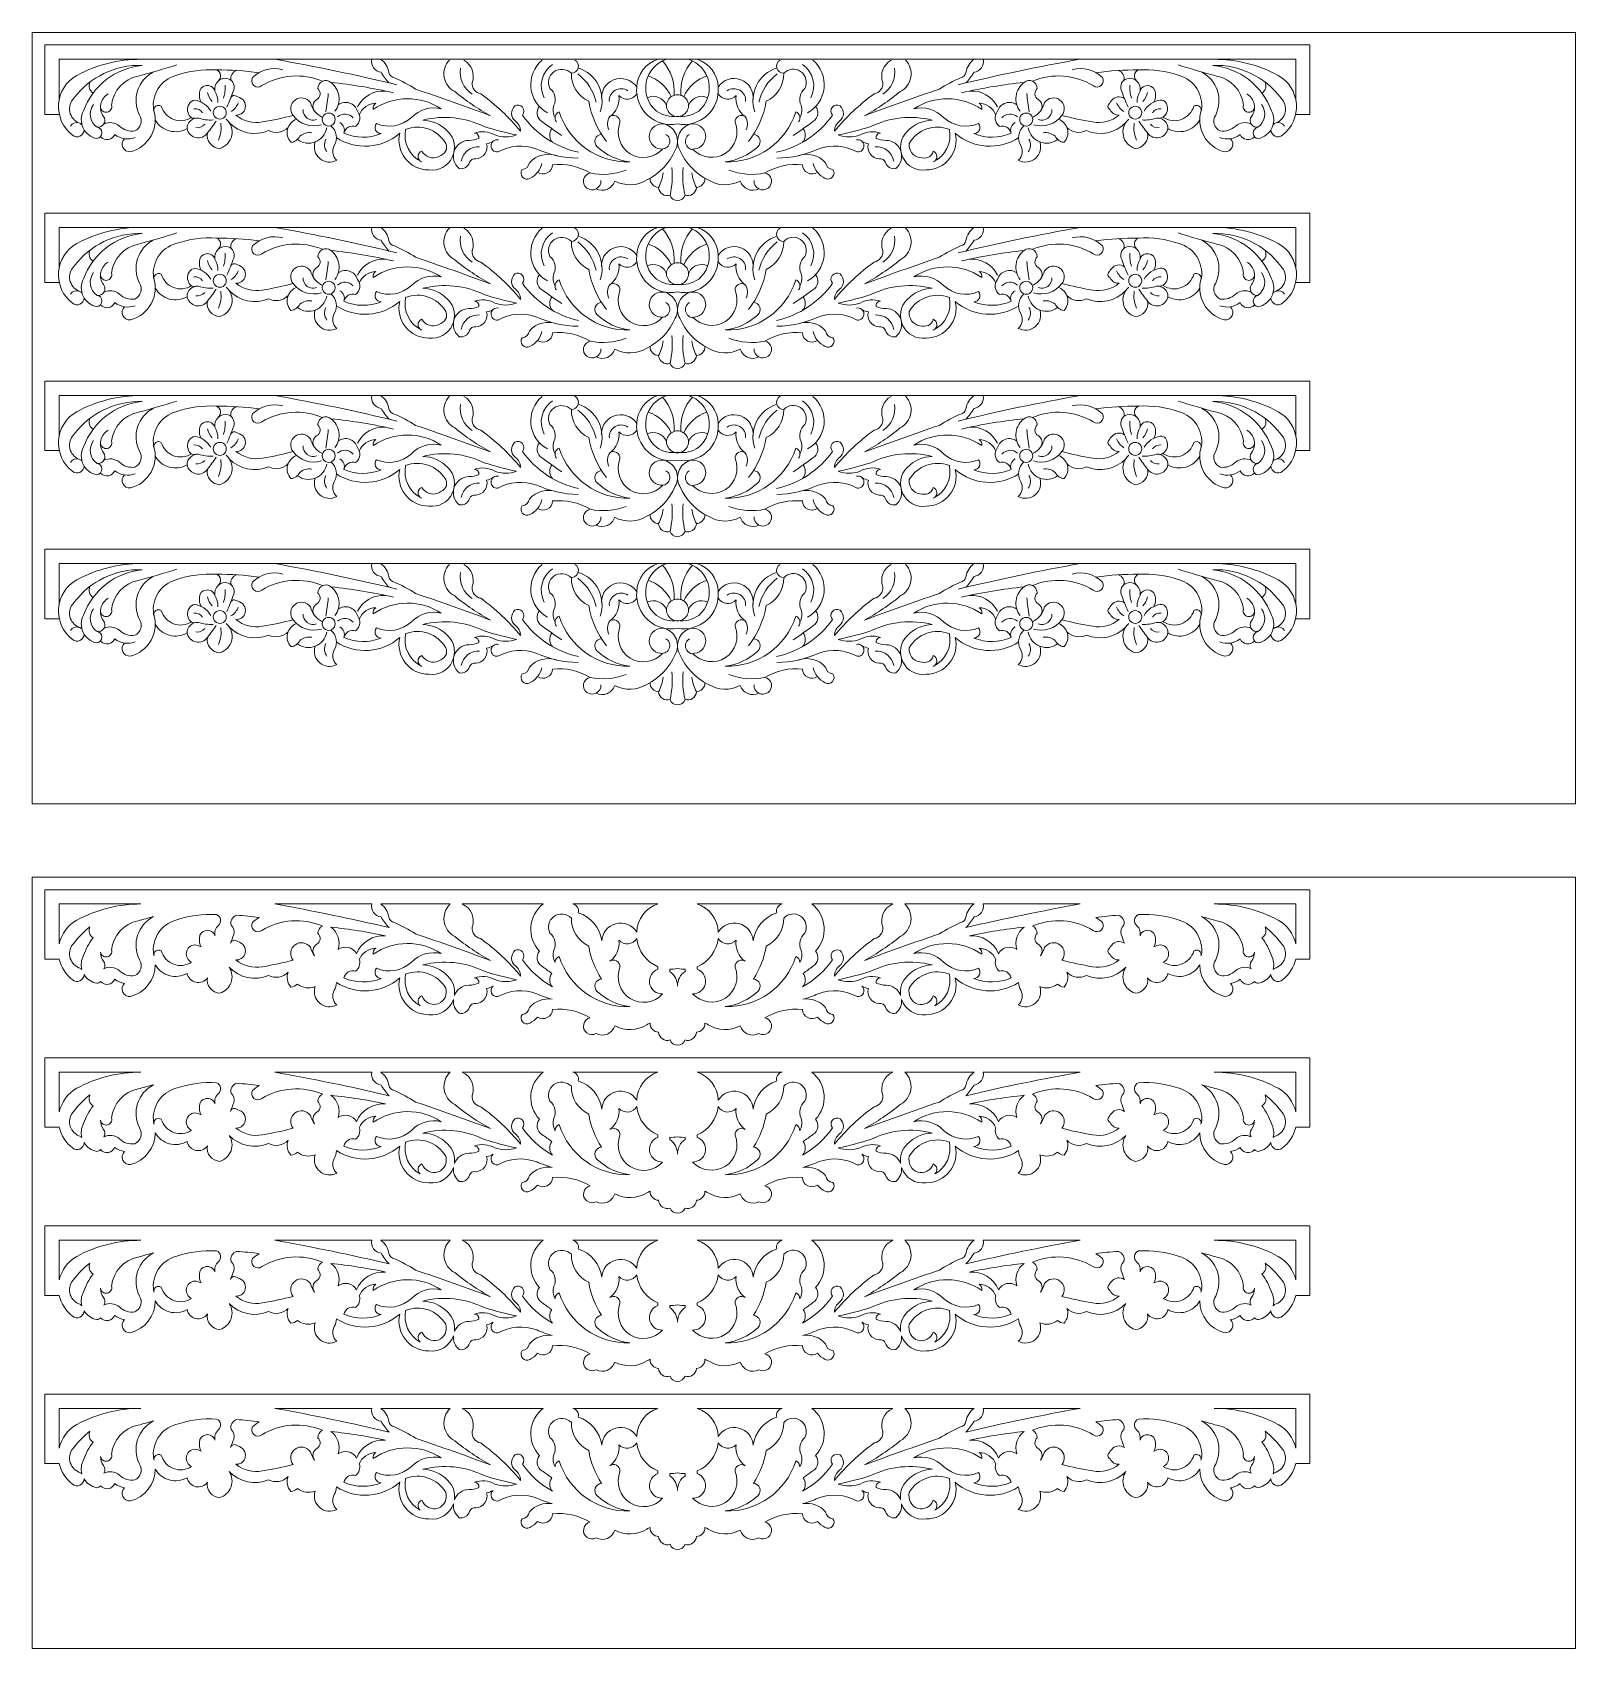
# Model space of a CAD drawing. Header units: millimetres. Extents: x 5148 to 5392, y 1931 to 2186.
import ezdxf

# ---------------------------------------------------------------- set-up
doc = ezdxf.new("R2010")
doc.units = ezdxf.units.MM
doc.header["$MEASUREMENT"] = 0
doc.layers.add('SITARA ALL', color=18, linetype='Continuous', true_color=0x000000)

msp = doc.modelspace()

# ---------------------------------------------------------------- linework, layer by layer
at = {"layer": 'SITARA ALL', "lineweight": 9}
for points, knots in [([(5148.05, 2186.35), (5148.05, 2186.35), (5392.05, 2186.35), (5392.05, 2186.35), (5392.05, 2186.35), (5392.05, 2064.35), (5392.05, 2064.35), (5392.05, 2064.35), (5148.05, 2064.35), (5148.05, 2064.35), (5148.05, 2064.35), (5148.05, 2186.35), (5148.05, 2186.35)], [0, 0, 0, 0, 0.25, 0.25, 0.25, 0.5, 0.5, 0.5, 0.75, 0.75, 0.75, 1, 1, 1, 1]), ([(5152.32, 2173.37), (5152.32, 2173.37), (5150.05, 2173.37), (5150.05, 2173.37), (5150.05, 2173.37), (5150.05, 2184.35), (5150.05, 2184.35), (5150.05, 2184.35), (5350.05, 2184.35), (5350.05, 2184.35), (5350.05, 2184.35), (5350.05, 2173.37), (5350.05, 2173.37), (5350.05, 2173.37), (5347.79, 2173.37), (5347.79, 2173.37)], [0, 0, 0, 0, 0.166667, 0.166667, 0.166667, 0.333333, 0.333333, 0.333333, 0.5, 0.5, 0.5, 0.666667, 0.666667, 0.666667, 1, 1, 1, 1]), ([(5165.22, 2182.09), (5161.68, 2182.09), (5158.2, 2181.21), (5155.08, 2179.54), (5153.42, 2178.6), (5152.34, 2176.9), (5152.2, 2175), (5152.07, 2173.1), (5152.88, 2171.26), (5154.39, 2170.1), (5154.72, 2169.82), (5155.19, 2169.75), (5155.58, 2169.94), (5155.98, 2170.12), (5156.23, 2170.51), (5156.23, 2170.95)], [0, 0, 0, 0, 0.166667, 0.166667, 0.166667, 0.333333, 0.333333, 0.333333, 0.5, 0.5, 0.5, 0.666667, 0.666667, 0.666667, 1, 1, 1, 1]), ([(5347.79, 2175.81), (5347.79, 2175.81), (5347.79, 2182.09), (5347.79, 2182.09), (5347.79, 2182.09), (5152.32, 2182.09), (5152.32, 2182.09), (5152.32, 2182.09), (5152.32, 2175.81), (5152.32, 2175.81)], [0, 0, 0, 0, 0.25, 0.25, 0.25, 0.5, 0.5, 0.5, 1, 1, 1, 1]), ([(5155.89, 2171.75), (5155.75, 2171.88), (5155.59, 2171.97), (5155.42, 2172.02), (5154.68, 2172.32), (5154.14, 2172.98), (5153.98, 2173.76), (5153.82, 2174.54), (5154.07, 2175.36), (5154.63, 2175.93), (5157.16, 2179.32), (5161.18, 2181.26), (5165.41, 2181.13), (5161.2, 2180.7), (5157.61, 2177.92), (5156.14, 2173.95), (5155.69, 2173.1), (5155.67, 2172.08), (5156.09, 2171.22), (5156.5, 2170.35), (5157.3, 2169.73), (5158.25, 2169.55), (5158.72, 2169.61), (5159.06, 2170.02), (5159.03, 2170.49), (5159.01, 2170.96), (5158.75, 2171.32), (5158.28, 2171.34)], [0, 0, 0, 0, 0.1, 0.1, 0.1, 0.2, 0.2, 0.2, 0.3, 0.3, 0.3, 0.4, 0.4, 0.4, 0.5, 0.5, 0.5, 0.6, 0.6, 0.6, 0.7, 0.7, 0.7, 0.8, 0.8, 0.8, 1, 1, 1, 1]), ([(5158.84, 2174.49), (5158.87, 2174.25), (5159, 2174.03), (5159.2, 2173.88), (5159.4, 2173.74), (5159.66, 2173.69), (5159.9, 2173.73), (5160.14, 2173.78), (5160.35, 2173.93), (5160.48, 2174.14), (5160.61, 2174.36), (5160.65, 2174.61), (5160.58, 2174.85), (5160.82, 2177.13), (5162.52, 2178.99), (5164.77, 2179.43), (5166.83, 2179.98), (5168.88, 2180.57), (5170.91, 2181.21)], [0, 0, 0, 0, 0.142857, 0.142857, 0.142857, 0.285714, 0.285714, 0.285714, 0.428571, 0.428571, 0.428571, 0.571429, 0.571429, 0.571429, 0.714286, 0.714286, 0.714286, 1, 1, 1, 1]), ([(5159.37, 2171.85), (5160.18, 2172.25), (5161.14, 2172.12), (5161.83, 2171.54), (5162.47, 2170.91), (5163.38, 2170.62), (5164.26, 2170.77), (5164.72, 2170.98), (5165.06, 2171.37), (5165.19, 2171.86), (5165.33, 2172.34), (5165.25, 2172.86), (5164.97, 2173.27), (5163.73, 2175.78), (5164.74, 2178.82), (5167.23, 2180.11)], [0, 0, 0, 0, 0.166667, 0.166667, 0.166667, 0.333333, 0.333333, 0.333333, 0.5, 0.5, 0.5, 0.666667, 0.666667, 0.666667, 1, 1, 1, 1]), ([(5162.62, 2169.53), (5162.25, 2169.18), (5162.15, 2168.63), (5162.36, 2168.16), (5162.58, 2167.7), (5163.05, 2167.42), (5163.56, 2167.47), (5164.95, 2167.82), (5166.14, 2168.74), (5166.83, 2169.99), (5167.53, 2171.25), (5167.67, 2172.73), (5167.23, 2174.09), (5166.87, 2176.53), (5168.38, 2178.86), (5170.75, 2179.53), (5172.82, 2180.24), (5175.01, 2180.54), (5177.19, 2180.41), (5179.44, 2180.42), (5181.69, 2180.28), (5183.91, 2179.97)], [0, 0, 0, 0, 0.125, 0.125, 0.125, 0.25, 0.25, 0.25, 0.375, 0.375, 0.375, 0.5, 0.5, 0.5, 0.625, 0.625, 0.625, 0.75, 0.75, 0.75, 1, 1, 1, 1]), ([(5177.42, 2178.64), (5177.7, 2178.87), (5177.84, 2179.23), (5177.79, 2179.59), (5177.75, 2179.95), (5177.52, 2180.26), (5177.19, 2180.41)], [0, 0, 0, 0, 0.333333, 0.333333, 0.333333, 1, 1, 1, 1]), ([(5193.93, 2178.62), (5190.8, 2179.94), (5187.23, 2179.68), (5184.32, 2177.92), (5183.96, 2177.62), (5183.43, 2177.62), (5183.07, 2177.93), (5182.71, 2178.23), (5182.64, 2178.78), (5182.87, 2179.19), (5184.14, 2180.43), (5185.96, 2180.9), (5187.67, 2180.44)], [0, 0, 0, 0, 0.2, 0.2, 0.2, 0.4, 0.4, 0.4, 0.6, 0.6, 0.6, 1, 1, 1, 1]), ([(5201.72, 2182.09), (5201.62, 2181.62), (5201.72, 2181.14), (5202, 2180.75), (5202.28, 2180.36), (5202.7, 2180.11), (5203.18, 2180.05), (5203.53, 2179.44), (5203.96, 2178.87), (5204.45, 2178.35)], [0, 0, 0, 0, 0.25, 0.25, 0.25, 0.5, 0.5, 0.5, 1, 1, 1, 1]), ([(5213.99, 2181.96), (5213.31, 2181.24), (5213, 2180.24), (5213.17, 2179.26), (5213.34, 2178.28), (5213.95, 2177.43), (5214.83, 2176.98), (5216.6, 2175.53), (5218.49, 2174.25), (5220.5, 2173.17), (5216.57, 2174.61), (5212.62, 2176.01), (5208.65, 2177.37), (5207.58, 2178.06), (5206.45, 2178.66), (5205.29, 2179.16), (5204.86, 2179.24), (5204.52, 2179.58), (5204.44, 2180.01), (5204.31, 2180.85), (5203.84, 2181.6), (5203.13, 2182.09)], [0, 0, 0, 0, 0.125, 0.125, 0.125, 0.25, 0.25, 0.25, 0.375, 0.375, 0.375, 0.5, 0.5, 0.5, 0.625, 0.625, 0.625, 0.75, 0.75, 0.75, 1, 1, 1, 1]), ([(5234.38, 2167.38), (5230.81, 2168.19), (5227.66, 2170.29), (5225.53, 2173.26), (5225.84, 2173.62), (5225.84, 2174.14), (5225.54, 2174.5), (5225.24, 2174.86), (5224.76, 2174.97), (5224.36, 2174.72), (5224, 2174.42), (5223.8, 2173.97), (5223.82, 2173.5), (5223.83, 2173.03), (5224.06, 2172.6), (5224.44, 2172.32), (5224.93, 2171.93), (5225.23, 2171.33), (5225.24, 2170.7), (5223.41, 2172.94), (5221.3, 2174.93), (5218.96, 2176.62), (5218.11, 2176.78), (5217.52, 2177.55), (5217.59, 2178.41), (5218.08, 2179.75), (5217.53, 2181.25), (5216.29, 2181.95)], [0, 0, 0, 0, 0.1, 0.1, 0.1, 0.2, 0.2, 0.2, 0.3, 0.3, 0.3, 0.4, 0.4, 0.4, 0.5, 0.5, 0.5, 0.6, 0.6, 0.6, 0.7, 0.7, 0.7, 0.8, 0.8, 0.8, 1, 1, 1, 1]), ([(5228.65, 2181.96), (5227.37, 2180.87), (5226.71, 2179.22), (5226.89, 2177.56), (5227.06, 2175.89), (5228.04, 2174.42), (5229.52, 2173.63)], [0, 0, 0, 0, 0.333333, 0.333333, 0.333333, 1, 1, 1, 1]), ([(5230.69, 2172.83), (5230.38, 2173.44), (5230.32, 2174.15), (5230.52, 2174.81), (5230.94, 2175.74), (5230.68, 2176.84), (5229.89, 2177.49), (5229.43, 2178.4), (5229.69, 2179.51), (5230.5, 2180.11), (5231.32, 2180.72), (5232.53, 2180.58), (5233.27, 2179.87), (5233.78, 2179.87), (5234.22, 2180.22), (5234.35, 2180.72), (5234.48, 2181.21), (5234.27, 2181.72), (5233.83, 2181.97)], [0, 0, 0, 0, 0.142857, 0.142857, 0.142857, 0.285714, 0.285714, 0.285714, 0.428571, 0.428571, 0.428571, 0.571429, 0.571429, 0.571429, 0.714286, 0.714286, 0.714286, 1, 1, 1, 1]), ([(5237.82, 2173.79), (5238.3, 2175.16), (5238.2, 2176.68), (5237.55, 2177.98), (5236.89, 2179.28), (5235.75, 2180.26), (5234.36, 2180.7)], [0, 0, 0, 0, 0.333333, 0.333333, 0.333333, 1, 1, 1, 1]), ([(5246.94, 2182.09), (5245, 2181.47), (5243.67, 2179.69), (5243.61, 2177.66), (5243.47, 2175.96), (5244.13, 2174.3), (5245.4, 2173.16), (5246.67, 2172.03), (5248.38, 2171.55), (5250.05, 2171.88), (5251.72, 2171.56), (5253.45, 2172.03), (5254.71, 2173.17), (5255.98, 2174.31), (5256.64, 2175.96), (5256.49, 2177.66)], [0, 0, 0, 0, 0.166667, 0.166667, 0.166667, 0.333333, 0.333333, 0.333333, 0.5, 0.5, 0.5, 0.666667, 0.666667, 0.666667, 1, 1, 1, 1]), ([(5248.3, 2182.09), (5246.66, 2181.55), (5245.43, 2180.16), (5245.11, 2178.46), (5244.78, 2176.76), (5245.38, 2175.03), (5246.71, 2173.91), (5247.67, 2173.21), (5248.87, 2172.92), (5250.05, 2173.11), (5251.23, 2172.92), (5252.44, 2173.21), (5253.4, 2173.91), (5254.72, 2175.03), (5255.33, 2176.78), (5255, 2178.48), (5254.66, 2180.18), (5253.45, 2181.56), (5251.8, 2182.09)], [0, 0, 0, 0, 0.142857, 0.142857, 0.142857, 0.285714, 0.285714, 0.285714, 0.428571, 0.428571, 0.428571, 0.571429, 0.571429, 0.571429, 0.714286, 0.714286, 0.714286, 1, 1, 1, 1]), ([(5261.98, 2175.56), (5262.22, 2176.98), (5261.4, 2178.37), (5260.05, 2178.86), (5258.69, 2179.36), (5257.23, 2178.9), (5256.49, 2177.66), (5256.43, 2179.69), (5255.1, 2181.47), (5253.16, 2182.09)], [0, 0, 0, 0, 0.25, 0.25, 0.25, 0.5, 0.5, 0.5, 1, 1, 1, 1]), ([(5265.75, 2180.7), (5264.36, 2180.26), (5263.21, 2179.28), (5262.56, 2177.97), (5261.9, 2176.67), (5261.8, 2175.16), (5262.28, 2173.79)], [0, 0, 0, 0, 0.333333, 0.333333, 0.333333, 1, 1, 1, 1]), ([(5266.28, 2181.97), (5265.84, 2181.71), (5265.62, 2181.19), (5265.76, 2180.7), (5265.9, 2180.2), (5266.33, 2179.86), (5266.84, 2179.87), (5267.54, 2180.61), (5268.67, 2180.74), (5269.52, 2180.17), (5270.36, 2179.61), (5270.63, 2178.42), (5270.21, 2177.49), (5269.42, 2176.84), (5269.16, 2175.74), (5269.59, 2174.81), (5269.78, 2174.15), (5269.72, 2173.44), (5269.41, 2172.83)], [0, 0, 0, 0, 0.142857, 0.142857, 0.142857, 0.285714, 0.285714, 0.285714, 0.428571, 0.428571, 0.428571, 0.571429, 0.571429, 0.571429, 0.714286, 0.714286, 0.714286, 1, 1, 1, 1]), ([(5265.72, 2167.38), (5269.3, 2168.19), (5272.44, 2170.29), (5274.58, 2173.26), (5274.25, 2173.59), (5274.21, 2174.12), (5274.49, 2174.49), (5274.77, 2174.86), (5275.34, 2174.94), (5275.75, 2174.72), (5276.1, 2174.42), (5276.3, 2173.97), (5276.29, 2173.5), (5276.27, 2173.03), (5276.04, 2172.6), (5275.67, 2172.32), (5275.17, 2171.93), (5274.88, 2171.33), (5274.87, 2170.7), (5276.69, 2172.94), (5278.8, 2174.93), (5281.14, 2176.62), (5281.99, 2176.78), (5282.58, 2177.55), (5282.52, 2178.41), (5282.02, 2179.75), (5282.57, 2181.25), (5283.82, 2181.95)], [0, 0, 0, 0, 0.1, 0.1, 0.1, 0.2, 0.2, 0.2, 0.3, 0.3, 0.3, 0.4, 0.4, 0.4, 0.5, 0.5, 0.5, 0.6, 0.6, 0.6, 0.7, 0.7, 0.7, 0.8, 0.8, 0.8, 1, 1, 1, 1]), ([(5270.59, 2173.63), (5272.06, 2174.43), (5273.05, 2175.9), (5273.22, 2177.57), (5273.39, 2179.24), (5272.74, 2180.87), (5271.46, 2181.96)], [0, 0, 0, 0, 0.333333, 0.333333, 0.333333, 1, 1, 1, 1]), ([(5296.97, 2182.09), (5296.27, 2181.6), (5295.79, 2180.85), (5295.66, 2180.01), (5295.58, 2179.58), (5295.25, 2179.24), (5294.82, 2179.16), (5293.65, 2178.66), (5292.53, 2178.06), (5291.45, 2177.37), (5287.49, 2176.01), (5283.54, 2174.61), (5279.6, 2173.17), (5281.61, 2174.25), (5283.51, 2175.53), (5285.27, 2176.98), (5286.16, 2177.43), (5286.77, 2178.28), (5286.94, 2179.26), (5287.1, 2180.24), (5286.8, 2181.24), (5286.11, 2181.96)], [0, 0, 0, 0, 0.125, 0.125, 0.125, 0.25, 0.25, 0.25, 0.375, 0.375, 0.375, 0.5, 0.5, 0.5, 0.625, 0.625, 0.625, 0.75, 0.75, 0.75, 1, 1, 1, 1]), ([(5295.65, 2178.35), (5296.14, 2178.87), (5296.57, 2179.44), (5296.93, 2180.05), (5297.4, 2180.11), (5297.83, 2180.36), (5298.11, 2180.75), (5298.38, 2181.14), (5298.48, 2181.62), (5298.38, 2182.09)], [0, 0, 0, 0, 0.25, 0.25, 0.25, 0.5, 0.5, 0.5, 1, 1, 1, 1]), ([(5312.43, 2180.44), (5314.14, 2180.91), (5315.97, 2180.43), (5317.23, 2179.19), (5317.48, 2178.79), (5317.41, 2178.27), (5317.06, 2177.95), (5316.71, 2177.63), (5316.16, 2177.63), (5315.78, 2177.92), (5312.88, 2179.68), (5309.3, 2179.94), (5306.17, 2178.62)], [0, 0, 0, 0, 0.2, 0.2, 0.2, 0.4, 0.4, 0.4, 0.6, 0.6, 0.6, 1, 1, 1, 1]), ([(5316.19, 2179.97), (5318.42, 2180.28), (5320.67, 2180.42), (5322.92, 2180.41), (5325.1, 2180.54), (5327.29, 2180.24), (5329.36, 2179.53), (5331.73, 2178.87), (5333.24, 2176.53), (5332.88, 2174.09), (5332.43, 2172.73), (5332.58, 2171.24), (5333.27, 2169.98), (5333.97, 2168.73), (5335.15, 2167.82), (5336.54, 2167.47), (5337.05, 2167.43), (5337.54, 2167.71), (5337.75, 2168.18), (5337.96, 2168.64), (5337.86, 2169.19), (5337.48, 2169.53)], [0, 0, 0, 0, 0.125, 0.125, 0.125, 0.25, 0.25, 0.25, 0.375, 0.375, 0.375, 0.5, 0.5, 0.5, 0.625, 0.625, 0.625, 0.75, 0.75, 0.75, 1, 1, 1, 1]), ([(5322.92, 2180.41), (5322.59, 2180.26), (5322.36, 2179.95), (5322.31, 2179.59), (5322.27, 2179.23), (5322.41, 2178.87), (5322.69, 2178.64)], [0, 0, 0, 0, 0.333333, 0.333333, 0.333333, 1, 1, 1, 1]), ([(5341.27, 2174.49), (5341.24, 2174.25), (5341.11, 2174.03), (5340.9, 2173.88), (5340.7, 2173.74), (5340.45, 2173.69), (5340.21, 2173.73), (5339.96, 2173.78), (5339.75, 2173.93), (5339.62, 2174.14), (5339.49, 2174.35), (5339.46, 2174.61), (5339.53, 2174.85), (5339.28, 2177.13), (5337.58, 2178.99), (5335.33, 2179.43), (5333.27, 2179.98), (5331.23, 2180.57), (5329.19, 2181.21)], [0, 0, 0, 0, 0.142857, 0.142857, 0.142857, 0.285714, 0.285714, 0.285714, 0.428571, 0.428571, 0.428571, 0.571429, 0.571429, 0.571429, 0.714286, 0.714286, 0.714286, 1, 1, 1, 1]), ([(5332.88, 2180.11), (5335.36, 2178.82), (5336.37, 2175.78), (5335.14, 2173.27), (5334.86, 2172.85), (5334.78, 2172.34), (5334.91, 2171.85), (5335.05, 2171.37), (5335.39, 2170.97), (5335.84, 2170.77), (5336.73, 2170.62), (5337.63, 2170.91), (5338.27, 2171.54), (5338.96, 2172.13), (5339.93, 2172.25), (5340.74, 2171.85)], [0, 0, 0, 0, 0.166667, 0.166667, 0.166667, 0.333333, 0.333333, 0.333333, 0.5, 0.5, 0.5, 0.666667, 0.666667, 0.666667, 1, 1, 1, 1]), ([(5341.82, 2171.34), (5341.36, 2171.26), (5341.03, 2170.84), (5341.07, 2170.37), (5341.11, 2169.9), (5341.39, 2169.55), (5341.86, 2169.55), (5342.8, 2169.73), (5343.61, 2170.35), (5344.02, 2171.22), (5344.44, 2172.09), (5344.42, 2173.1), (5343.97, 2173.95), (5342.5, 2177.92), (5338.91, 2180.7), (5334.7, 2181.13), (5338.92, 2181.27), (5342.95, 2179.32), (5345.47, 2175.93), (5346.04, 2175.36), (5346.28, 2174.55), (5346.13, 2173.77), (5345.97, 2172.98), (5345.43, 2172.33), (5344.69, 2172.02), (5344.51, 2171.97), (5344.35, 2171.88), (5344.22, 2171.75)], [0, 0, 0, 0, 0.1, 0.1, 0.1, 0.2, 0.2, 0.2, 0.3, 0.3, 0.3, 0.4, 0.4, 0.4, 0.5, 0.5, 0.5, 0.6, 0.6, 0.6, 0.7, 0.7, 0.7, 0.8, 0.8, 0.8, 1, 1, 1, 1]), ([(5343.87, 2170.95), (5343.87, 2170.51), (5344.13, 2170.11), (5344.53, 2169.93), (5344.92, 2169.75), (5345.38, 2169.81), (5345.71, 2170.1), (5347.22, 2171.27), (5348.04, 2173.11), (5347.9, 2175.01), (5347.76, 2176.91), (5346.69, 2178.61), (5345.02, 2179.54), (5341.91, 2181.21), (5338.43, 2182.09), (5334.89, 2182.09)], [0, 0, 0, 0, 0.166667, 0.166667, 0.166667, 0.333333, 0.333333, 0.333333, 0.5, 0.5, 0.5, 0.666667, 0.666667, 0.666667, 1, 1, 1, 1]), ([(5176.92, 2177.07), (5176.73, 2177.67), (5176.12, 2178.03), (5175.51, 2177.92), (5174.89, 2177.8), (5174.45, 2177.33), (5174.49, 2176.71), (5174.4, 2176.23), (5174.49, 2175.74), (5174.74, 2175.33)], [0, 0, 0, 0, 0.25, 0.25, 0.25, 0.5, 0.5, 0.5, 1, 1, 1, 1]), ([(5178.82, 2174.53), (5179.21, 2175.42), (5179.57, 2176.32), (5179.89, 2177.24), (5180.02, 2177.59), (5180, 2177.98), (5179.83, 2178.32), (5179.67, 2178.65), (5179.37, 2178.91), (5179.01, 2179.02), (5178.45, 2179.18), (5177.84, 2179.03), (5177.42, 2178.63), (5176.99, 2178.24), (5176.8, 2177.65), (5176.92, 2177.07), (5177.25, 2176.53), (5177.42, 2175.9), (5177.4, 2175.27)], [0, 0, 0, 0, 0.142857, 0.142857, 0.142857, 0.285714, 0.285714, 0.285714, 0.428571, 0.428571, 0.428571, 0.571429, 0.571429, 0.571429, 0.714286, 0.714286, 0.714286, 1, 1, 1, 1]), ([(5195.89, 2173.87), (5196.42, 2174.56), (5196.65, 2175.43), (5196.53, 2176.29), (5196.41, 2177.14), (5195.95, 2177.91), (5195.26, 2178.43), (5194.88, 2178.75), (5194.35, 2178.82), (5193.91, 2178.6), (5193.47, 2178.39), (5193.19, 2177.94), (5193.21, 2177.45), (5193.45, 2177.22), (5193.57, 2176.89), (5193.54, 2176.56), (5193.5, 2176.22), (5193.32, 2175.93), (5193.04, 2175.75), (5192.73, 2175.56), (5192.51, 2175.26), (5192.44, 2174.9), (5192.38, 2174.55), (5192.46, 2174.19), (5192.68, 2173.9)], [0, 0, 0, 0, 0.111111, 0.111111, 0.111111, 0.222222, 0.222222, 0.222222, 0.333333, 0.333333, 0.333333, 0.444444, 0.444444, 0.444444, 0.555556, 0.555556, 0.555556, 0.666667, 0.666667, 0.666667, 0.777778, 0.777778, 0.777778, 1, 1, 1, 1]), ([(5233.27, 2179.87), (5233.23, 2177.98), (5234.3, 2176.25), (5236.01, 2175.45), (5236.42, 2173.13), (5237.39, 2170.96), (5238.83, 2169.11)], [0, 0, 0, 0, 0.333333, 0.333333, 0.333333, 1, 1, 1, 1]), ([(5243.61, 2177.66), (5242.84, 2178.88), (5241.3, 2179.37), (5239.96, 2178.83), (5238.62, 2178.29), (5237.84, 2176.97), (5238.12, 2175.56)], [0, 0, 0, 0, 0.333333, 0.333333, 0.333333, 1, 1, 1, 1]), ([(5242.2, 2177.11), (5241.6, 2177.52), (5240.82, 2177.54), (5240.2, 2177.18), (5239.57, 2176.81), (5239.21, 2176.12), (5239.28, 2175.4)], [0, 0, 0, 0, 0.333333, 0.333333, 0.333333, 1, 1, 1, 1]), ([(5260.82, 2175.4), (5260.89, 2176.12), (5260.53, 2176.82), (5259.9, 2177.18), (5259.27, 2177.55), (5258.5, 2177.52), (5257.9, 2177.11)], [0, 0, 0, 0, 0.333333, 0.333333, 0.333333, 1, 1, 1, 1]), ([(5261.27, 2169.11), (5262.72, 2170.96), (5263.69, 2173.13), (5264.09, 2175.45), (5265.8, 2176.25), (5266.87, 2177.98), (5266.84, 2179.87)], [0, 0, 0, 0, 0.333333, 0.333333, 0.333333, 1, 1, 1, 1]), ([(5304.21, 2173.87), (5303.69, 2174.56), (5303.45, 2175.43), (5303.57, 2176.28), (5303.69, 2177.14), (5304.15, 2177.91), (5304.85, 2178.43), (5305.22, 2178.75), (5305.75, 2178.82), (5306.19, 2178.61), (5306.63, 2178.4), (5306.91, 2177.94), (5306.9, 2177.45), (5306.66, 2177.22), (5306.54, 2176.89), (5306.57, 2176.55), (5306.6, 2176.22), (5306.79, 2175.93), (5307.07, 2175.75), (5307.38, 2175.56), (5307.59, 2175.26), (5307.66, 2174.9), (5307.73, 2174.55), (5307.64, 2174.19), (5307.43, 2173.9)], [0, 0, 0, 0, 0.111111, 0.111111, 0.111111, 0.222222, 0.222222, 0.222222, 0.333333, 0.333333, 0.333333, 0.444444, 0.444444, 0.444444, 0.555556, 0.555556, 0.555556, 0.666667, 0.666667, 0.666667, 0.777778, 0.777778, 0.777778, 1, 1, 1, 1]), ([(5322.7, 2175.27), (5322.69, 2175.9), (5322.85, 2176.53), (5323.18, 2177.07), (5323.3, 2177.65), (5323.11, 2178.24), (5322.68, 2178.64), (5322.26, 2179.04), (5321.65, 2179.18), (5321.09, 2179.02), (5320.73, 2178.91), (5320.44, 2178.65), (5320.27, 2178.32), (5320.11, 2177.98), (5320.09, 2177.59), (5320.22, 2177.24), (5320.53, 2176.32), (5320.89, 2175.42), (5321.29, 2174.53)], [0, 0, 0, 0, 0.142857, 0.142857, 0.142857, 0.285714, 0.285714, 0.285714, 0.428571, 0.428571, 0.428571, 0.571429, 0.571429, 0.571429, 0.714286, 0.714286, 0.714286, 1, 1, 1, 1]), ([(5325.36, 2175.33), (5325.61, 2175.74), (5325.7, 2176.23), (5325.61, 2176.71), (5325.61, 2177.33), (5325.13, 2177.86), (5324.51, 2177.93), (5323.88, 2178), (5323.33, 2177.68), (5323.18, 2177.07)], [0, 0, 0, 0, 0.25, 0.25, 0.25, 0.5, 0.5, 0.5, 1, 1, 1, 1]), ([(5157.7, 2174.96), (5156.88, 2173.79), (5157.13, 2172.18), (5158.28, 2171.34), (5158.72, 2171.28), (5159.14, 2171.48), (5159.37, 2171.86), (5159.59, 2172.23), (5159.57, 2172.7), (5159.31, 2173.05), (5158.9, 2173.61), (5158.74, 2174.32), (5158.89, 2175), (5159.03, 2175.68), (5159.45, 2176.26), (5160.05, 2176.61)], [0, 0, 0, 0, 0.166667, 0.166667, 0.166667, 0.333333, 0.333333, 0.333333, 0.5, 0.5, 0.5, 0.666667, 0.666667, 0.666667, 1, 1, 1, 1]), ([(5176.25, 2173.91), (5175.73, 2174.85), (5174.79, 2175.49), (5173.73, 2175.64), (5172.96, 2175.47), (5172.46, 2174.72), (5172.61, 2173.94), (5172.75, 2173.17), (5173.05, 2172.65), (5173.83, 2172.77)], [0, 0, 0, 0, 0.25, 0.25, 0.25, 0.5, 0.5, 0.5, 1, 1, 1, 1]), ([(5189.28, 2173.21), (5187.68, 2172.8), (5186.07, 2172.45), (5184.44, 2172.19), (5182.95, 2171.9), (5181.4, 2172.3), (5180.23, 2173.26), (5180.83, 2173.21), (5181.4, 2173.55), (5181.64, 2174.11), (5181.94, 2174.87), (5181.58, 2175.73), (5180.83, 2176.04), (5180.08, 2176.36), (5179.71, 2176.62), (5179.38, 2175.88)], [0, 0, 0, 0, 0.166667, 0.166667, 0.166667, 0.333333, 0.333333, 0.333333, 0.5, 0.5, 0.5, 0.666667, 0.666667, 0.666667, 1, 1, 1, 1]), ([(5193.84, 2172.95), (5192.93, 2173.42), (5192.26, 2174.25), (5192.01, 2175.24), (5191.74, 2175.62), (5191.34, 2175.88), (5190.88, 2175.96), (5190.43, 2176.03), (5189.96, 2175.92), (5189.59, 2175.64), (5189.22, 2175.37), (5188.98, 2174.95), (5188.92, 2174.49), (5188.86, 2174.03), (5188.99, 2173.57), (5189.28, 2173.21), (5190.31, 2171.82), (5192.1, 2171.23), (5193.76, 2171.74)], [0, 0, 0, 0, 0.142857, 0.142857, 0.142857, 0.285714, 0.285714, 0.285714, 0.428571, 0.428571, 0.428571, 0.571429, 0.571429, 0.571429, 0.714286, 0.714286, 0.714286, 1, 1, 1, 1]), ([(5199.75, 2173.3), (5200.17, 2174.38), (5201.2, 2175.09), (5202.35, 2175.13), (5202.01, 2174.94), (5201.84, 2174.54), (5201.94, 2174.16), (5205.18, 2176.37), (5209.43, 2176.41), (5212.7, 2174.25), (5210.99, 2174.67), (5209.19, 2174.15), (5207.98, 2172.88), (5206.49, 2171.5), (5204.32, 2171.13), (5202.46, 2171.93), (5202.22, 2171.64), (5202.17, 2171.24), (5202.33, 2170.9), (5202.49, 2170.56), (5202.82, 2170.33), (5203.19, 2170.33), (5201.31, 2169.56), (5199.19, 2169.58), (5197.32, 2170.4), (5197.4, 2170.8), (5197.65, 2171.15), (5198, 2171.35), (5198.35, 2171.56), (5198.78, 2171.6), (5199.17, 2171.47), (5199.91, 2172.05), (5200.04, 2173.13), (5199.46, 2173.87), (5199.28, 2174.48), (5198.81, 2174.97), (5198.2, 2175.17), (5197.6, 2175.37), (5196.93, 2175.27), (5196.42, 2174.89)], [0, 0, 0, 0, 0.071429, 0.071429, 0.071429, 0.142857, 0.142857, 0.142857, 0.214286, 0.214286, 0.214286, 0.285714, 0.285714, 0.285714, 0.357143, 0.357143, 0.357143, 0.428571, 0.428571, 0.428571, 0.5, 0.5, 0.5, 0.571429, 0.571429, 0.571429, 0.642857, 0.642857, 0.642857, 0.714286, 0.714286, 0.714286, 0.785714, 0.785714, 0.785714, 0.857143, 0.857143, 0.857143, 1, 1, 1, 1]), ([(5247.67, 2167.87), (5246.36, 2166.44), (5244.23, 2166.14), (5242.58, 2167.15), (5240.93, 2168.15), (5240.28, 2170.31), (5240.94, 2172.13), (5240.97, 2172.52), (5240.76, 2172.89), (5240.42, 2173.08), (5240.08, 2173.28), (5239.66, 2173.26), (5239.33, 2173.03), (5240.41, 2173.77), (5240.97, 2175.06), (5240.79, 2176.35), (5241.17, 2175.94), (5241.72, 2175.73), (5242.28, 2175.79), (5242.84, 2175.85), (5243.33, 2176.16), (5243.62, 2176.64)], [0, 0, 0, 0, 0.125, 0.125, 0.125, 0.25, 0.25, 0.25, 0.375, 0.375, 0.375, 0.5, 0.5, 0.5, 0.625, 0.625, 0.625, 0.75, 0.75, 0.75, 1, 1, 1, 1]), ([(5248.32, 2174.76), (5248.1, 2175.35), (5247.65, 2175.82), (5247.07, 2176.06), (5246.49, 2176.3), (5245.84, 2176.29), (5245.27, 2176.02)], [0, 0, 0, 0, 0.333333, 0.333333, 0.333333, 1, 1, 1, 1]), ([(5251.79, 2174.76), (5251.79, 2175.38), (5251.46, 2175.95), (5250.92, 2176.26), (5250.38, 2176.57), (5249.72, 2176.57), (5249.19, 2176.26), (5248.65, 2175.95), (5248.32, 2175.38), (5248.32, 2174.76), (5248.32, 2174.14), (5248.65, 2173.57), (5249.19, 2173.26), (5249.72, 2172.95), (5250.38, 2172.95), (5250.92, 2173.26), (5251.46, 2173.57), (5251.79, 2174.14), (5251.79, 2174.76)], [0, 0, 0, 0, 0.166667, 0.166667, 0.166667, 0.333333, 0.333333, 0.333333, 0.5, 0.5, 0.5, 0.666667, 0.666667, 0.666667, 0.833333, 0.833333, 0.833333, 1, 1, 1, 1]), ([(5254.84, 2176.02), (5254.27, 2176.29), (5253.61, 2176.3), (5253.03, 2176.06), (5252.45, 2175.82), (5252, 2175.35), (5251.79, 2174.76)], [0, 0, 0, 0, 0.333333, 0.333333, 0.333333, 1, 1, 1, 1]), ([(5256.48, 2176.64), (5256.77, 2176.16), (5257.27, 2175.84), (5257.83, 2175.79), (5258.38, 2175.73), (5258.93, 2175.94), (5259.31, 2176.35), (5259.13, 2175.06), (5259.7, 2173.77), (5260.77, 2173.03), (5260.45, 2173.26), (5260.02, 2173.28), (5259.68, 2173.08), (5259.34, 2172.89), (5259.13, 2172.52), (5259.16, 2172.13), (5259.89, 2170.34), (5259.25, 2168.28), (5257.64, 2167.22), (5256.03, 2166.16), (5253.79, 2166.49), (5252.44, 2167.87)], [0, 0, 0, 0, 0.125, 0.125, 0.125, 0.25, 0.25, 0.25, 0.375, 0.375, 0.375, 0.5, 0.5, 0.5, 0.625, 0.625, 0.625, 0.75, 0.75, 0.75, 1, 1, 1, 1]), ([(5303.45, 2172.07), (5302.85, 2171.75), (5302.57, 2171.04), (5302.79, 2170.4), (5300.92, 2169.58), (5298.8, 2169.56), (5296.91, 2170.33), (5297.29, 2170.34), (5297.62, 2170.56), (5297.78, 2170.9), (5297.93, 2171.25), (5297.88, 2171.64), (5297.64, 2171.93), (5295.78, 2171.13), (5293.62, 2171.5), (5292.13, 2172.88), (5290.91, 2174.15), (5289.11, 2174.67), (5287.4, 2174.25), (5290.67, 2176.41), (5294.93, 2176.37), (5298.16, 2174.16), (5298.27, 2174.54), (5298.1, 2174.94), (5297.75, 2175.13), (5298.91, 2175.09), (5299.93, 2174.38), (5300.36, 2173.3)], [0, 0, 0, 0, 0.1, 0.1, 0.1, 0.2, 0.2, 0.2, 0.3, 0.3, 0.3, 0.4, 0.4, 0.4, 0.5, 0.5, 0.5, 0.6, 0.6, 0.6, 0.7, 0.7, 0.7, 0.8, 0.8, 0.8, 1, 1, 1, 1]), ([(5303.69, 2174.89), (5303.17, 2175.27), (5302.5, 2175.37), (5301.9, 2175.17), (5301.29, 2174.96), (5300.83, 2174.48), (5300.65, 2173.87), (5300.07, 2173.12), (5300.2, 2172.05), (5300.94, 2171.47), (5301.33, 2171.6), (5301.75, 2171.56), (5302.1, 2171.35), (5302.46, 2171.15), (5302.71, 2170.8), (5302.79, 2170.4)], [0, 0, 0, 0, 0.166667, 0.166667, 0.166667, 0.333333, 0.333333, 0.333333, 0.5, 0.5, 0.5, 0.666667, 0.666667, 0.666667, 1, 1, 1, 1]), ([(5306.35, 2171.74), (5308, 2171.23), (5309.8, 2171.82), (5310.83, 2173.21), (5311.12, 2173.57), (5311.25, 2174.04), (5311.19, 2174.49), (5311.13, 2174.95), (5310.89, 2175.37), (5310.51, 2175.64), (5310.14, 2175.92), (5309.68, 2176.03), (5309.22, 2175.96), (5308.76, 2175.88), (5308.36, 2175.62), (5308.1, 2175.24), (5307.84, 2174.25), (5307.17, 2173.42), (5306.26, 2172.95)], [0, 0, 0, 0, 0.142857, 0.142857, 0.142857, 0.285714, 0.285714, 0.285714, 0.428571, 0.428571, 0.428571, 0.571429, 0.571429, 0.571429, 0.714286, 0.714286, 0.714286, 1, 1, 1, 1]), ([(5320.72, 2175.88), (5320.06, 2176.35), (5319.14, 2176.21), (5318.65, 2175.55), (5318.17, 2174.9), (5317.82, 2174.61), (5318.46, 2174.11), (5318.7, 2173.55), (5319.27, 2173.2), (5319.88, 2173.26), (5318.7, 2172.29), (5317.16, 2171.9), (5315.66, 2172.19), (5314.04, 2172.45), (5312.42, 2172.8), (5310.83, 2173.21)], [0, 0, 0, 0, 0.166667, 0.166667, 0.166667, 0.333333, 0.333333, 0.333333, 0.5, 0.5, 0.5, 0.666667, 0.666667, 0.666667, 1, 1, 1, 1]), ([(5326.28, 2172.77), (5327.06, 2172.89), (5327.6, 2173.6), (5327.51, 2174.39), (5327.42, 2175.17), (5327.17, 2175.71), (5326.38, 2175.64), (5325.31, 2175.49), (5324.38, 2174.85), (5323.85, 2173.91)], [0, 0, 0, 0, 0.25, 0.25, 0.25, 0.5, 0.5, 0.5, 1, 1, 1, 1]), ([(5340.05, 2176.61), (5340.65, 2176.26), (5341.08, 2175.68), (5341.22, 2175), (5341.36, 2174.32), (5341.21, 2173.61), (5340.8, 2173.05), (5340.54, 2172.7), (5340.52, 2172.22), (5340.74, 2171.85), (5340.97, 2171.47), (5341.39, 2171.27), (5341.82, 2171.34), (5342.97, 2172.19), (5343.23, 2173.79), (5342.4, 2174.96)], [0, 0, 0, 0, 0.166667, 0.166667, 0.166667, 0.333333, 0.333333, 0.333333, 0.5, 0.5, 0.5, 0.666667, 0.666667, 0.666667, 1, 1, 1, 1]), ([(5173.24, 2172.89), (5172.4, 2172.34), (5171.34, 2172.22), (5170.39, 2172.57), (5169.44, 2172.92), (5168.71, 2173.71), (5168.43, 2174.68), (5168.17, 2174.85), (5167.83, 2174.84), (5167.58, 2174.66), (5167.33, 2174.48), (5167.22, 2174.18), (5167.3, 2173.88)], [0, 0, 0, 0, 0.2, 0.2, 0.2, 0.4, 0.4, 0.4, 0.6, 0.6, 0.6, 1, 1, 1, 1]), ([(5167.48, 2172.5), (5167.97, 2171.65), (5168.77, 2171.02), (5169.71, 2170.77), (5170.66, 2170.51), (5171.66, 2170.64), (5172.51, 2171.12)], [0, 0, 0, 0, 0.333333, 0.333333, 0.333333, 1, 1, 1, 1]), ([(5176.62, 2172.49), (5175.84, 2172.45), (5175.06, 2172.55), (5174.32, 2172.8), (5173.85, 2172.84), (5173.39, 2172.68), (5173.05, 2172.36), (5172.7, 2172.04), (5172.51, 2171.59), (5172.51, 2171.12), (5172.65, 2170.41), (5173.2, 2169.86), (5173.91, 2169.71), (5174.61, 2169.57), (5175.33, 2169.84), (5175.74, 2170.44), (5176.22, 2171.05), (5176.68, 2171.69), (5177.13, 2172.33)], [0, 0, 0, 0, 0.142857, 0.142857, 0.142857, 0.285714, 0.285714, 0.285714, 0.428571, 0.428571, 0.428571, 0.571429, 0.571429, 0.571429, 0.714286, 0.714286, 0.714286, 1, 1, 1, 1]), ([(5175.74, 2170.44), (5175.63, 2169.84), (5175.78, 2169.23), (5176.15, 2168.76), (5176.53, 2168.29), (5177.09, 2168.01), (5177.69, 2167.98), (5178.64, 2168.27), (5179.36, 2169.05), (5179.57, 2170.02), (5179.78, 2170.99), (5179.45, 2171.99), (5178.7, 2172.64)], [0, 0, 0, 0, 0.2, 0.2, 0.2, 0.4, 0.4, 0.4, 0.6, 0.6, 0.6, 1, 1, 1, 1]), ([(5178.71, 2173.65), (5178.71, 2174.02), (5178.52, 2174.36), (5178.2, 2174.54), (5177.88, 2174.73), (5177.49, 2174.73), (5177.17, 2174.54), (5176.85, 2174.36), (5176.66, 2174.02), (5176.66, 2173.65), (5176.66, 2173.29), (5176.85, 2172.95), (5177.17, 2172.76), (5177.49, 2172.58), (5177.88, 2172.58), (5178.2, 2172.76), (5178.52, 2172.95), (5178.71, 2173.29), (5178.71, 2173.65)], [0, 0, 0, 0, 0.166667, 0.166667, 0.166667, 0.333333, 0.333333, 0.333333, 0.5, 0.5, 0.5, 0.666667, 0.666667, 0.666667, 0.833333, 0.833333, 0.833333, 1, 1, 1, 1]), ([(5189.82, 2172.61), (5189.11, 2172.35), (5188.58, 2171.75), (5188.41, 2171.02), (5188.23, 2170.29), (5188.43, 2169.52), (5188.94, 2168.96), (5189.54, 2169.01), (5190.08, 2169.38), (5190.33, 2169.94), (5190.85, 2170.38), (5191.55, 2170.57), (5192.22, 2170.46)], [0, 0, 0, 0, 0.2, 0.2, 0.2, 0.4, 0.4, 0.4, 0.6, 0.6, 0.6, 1, 1, 1, 1]), ([(5190.86, 2174.13), (5190.83, 2173.59), (5191.08, 2173.08), (5191.51, 2172.76), (5191.94, 2172.45), (5192.5, 2172.37), (5193, 2172.57)], [0, 0, 0, 0, 0.333333, 0.333333, 0.333333, 1, 1, 1, 1]), ([(5195.94, 2172.56), (5195.94, 2172.93), (5195.74, 2173.27), (5195.42, 2173.45), (5195.1, 2173.64), (5194.71, 2173.64), (5194.39, 2173.45), (5194.07, 2173.27), (5193.87, 2172.93), (5193.87, 2172.56), (5193.87, 2172.19), (5194.07, 2171.85), (5194.39, 2171.66), (5194.71, 2171.48), (5195.1, 2171.48), (5195.42, 2171.66), (5195.74, 2171.85), (5195.94, 2172.19), (5195.94, 2172.56)], [0, 0, 0, 0, 0.166667, 0.166667, 0.166667, 0.333333, 0.333333, 0.333333, 0.5, 0.5, 0.5, 0.666667, 0.666667, 0.666667, 0.833333, 0.833333, 0.833333, 1, 1, 1, 1]), ([(5196.09, 2169.7), (5199.22, 2167.67), (5203.31, 2167.95), (5206.14, 2170.39), (5205.81, 2168.99), (5206.14, 2167.5), (5207.04, 2166.37), (5207.94, 2165.24), (5209.3, 2164.59), (5210.75, 2164.6), (5212.28, 2164.39), (5213.77, 2165.2), (5214.44, 2166.59), (5215.11, 2167.99), (5214.85, 2169.62), (5213.73, 2170.69), (5212.7, 2171.78), (5211.27, 2172.42), (5209.77, 2172.46), (5213.03, 2173.29), (5216.48, 2172.93), (5219.5, 2171.46), (5221.18, 2170.92), (5222.89, 2170.47), (5224.62, 2170.12), (5223.51, 2169.71), (5222.29, 2169.72), (5221.18, 2170.13), (5220.19, 2170.67), (5219.01, 2170.78), (5217.94, 2170.42), (5218.14, 2170.42), (5218.34, 2170.33), (5218.48, 2170.17), (5218.61, 2170.01), (5218.67, 2169.8), (5218.64, 2169.59), (5218.16, 2169.36), (5217.62, 2169.25), (5217.09, 2169.27), (5216.03, 2169.25), (5215.1, 2168.57), (5214.76, 2167.57), (5214.41, 2166.57), (5214.71, 2165.48), (5215.53, 2164.81), (5216.24, 2164.66), (5216.95, 2165.08), (5217.16, 2165.77), (5217.31, 2166.19), (5217.74, 2166.44), (5218.18, 2166.34), (5218.74, 2166.39), (5219.26, 2166.68), (5219.59, 2167.14), (5219.92, 2167.6), (5220.02, 2168.18), (5219.88, 2168.73), (5220.24, 2168.78), (5220.59, 2168.92), (5220.89, 2169.11)], [0, 0, 0, 0, 0.047619, 0.047619, 0.047619, 0.095238, 0.095238, 0.095238, 0.142857, 0.142857, 0.142857, 0.190476, 0.190476, 0.190476, 0.238095, 0.238095, 0.238095, 0.285714, 0.285714, 0.285714, 0.333333, 0.333333, 0.333333, 0.380952, 0.380952, 0.380952, 0.428571, 0.428571, 0.428571, 0.47619, 0.47619, 0.47619, 0.52381, 0.52381, 0.52381, 0.571429, 0.571429, 0.571429, 0.619048, 0.619048, 0.619048, 0.666667, 0.666667, 0.666667, 0.714286, 0.714286, 0.714286, 0.761905, 0.761905, 0.761905, 0.809524, 0.809524, 0.809524, 0.857143, 0.857143, 0.857143, 0.904762, 0.904762, 0.904762, 1, 1, 1, 1]), ([(5198.76, 2172.84), (5198.46, 2173.19), (5198.03, 2173.4), (5197.57, 2173.42), (5197.11, 2173.45), (5196.65, 2173.29), (5196.32, 2172.98)], [0, 0, 0, 0, 0.333333, 0.333333, 0.333333, 1, 1, 1, 1]), ([(5228.22, 2174.64), (5227.92, 2174.27), (5227.8, 2173.8), (5227.88, 2173.34), (5227.97, 2172.88), (5228.24, 2172.48), (5228.63, 2172.24), (5229.66, 2171.48), (5230.7, 2170.75), (5231.77, 2170.04)], [0, 0, 0, 0, 0.25, 0.25, 0.25, 0.5, 0.5, 0.5, 1, 1, 1, 1]), ([(5230.91, 2172.19), (5230.71, 2172.45), (5230.64, 2172.78), (5230.73, 2173.1), (5230.82, 2173.41), (5231.05, 2173.67), (5231.36, 2173.78), (5232.88, 2168.94), (5237.44, 2165.7), (5242.51, 2165.87), (5240.59, 2166.1), (5238.78, 2166.94), (5237.37, 2168.26), (5237.03, 2168.56), (5236.9, 2169.04), (5237.05, 2169.46), (5237.19, 2169.89), (5237.59, 2170.19), (5238.04, 2170.23)], [0, 0, 0, 0, 0.142857, 0.142857, 0.142857, 0.285714, 0.285714, 0.285714, 0.428571, 0.428571, 0.428571, 0.571429, 0.571429, 0.571429, 0.714286, 0.714286, 0.714286, 1, 1, 1, 1]), ([(5262.06, 2170.23), (5262.52, 2170.2), (5262.91, 2169.9), (5263.05, 2169.47), (5263.2, 2169.04), (5263.07, 2168.56), (5262.73, 2168.26), (5261.32, 2166.94), (5259.52, 2166.1), (5257.59, 2165.87), (5262.67, 2165.7), (5267.23, 2168.93), (5268.74, 2173.78), (5269.05, 2173.67), (5269.29, 2173.42), (5269.38, 2173.1), (5269.46, 2172.79), (5269.4, 2172.45), (5269.19, 2172.19)], [0, 0, 0, 0, 0.142857, 0.142857, 0.142857, 0.285714, 0.285714, 0.285714, 0.428571, 0.428571, 0.428571, 0.571429, 0.571429, 0.571429, 0.714286, 0.714286, 0.714286, 1, 1, 1, 1]), ([(5268.34, 2170.04), (5269.4, 2170.75), (5270.45, 2171.48), (5271.47, 2172.24), (5271.87, 2172.48), (5272.14, 2172.89), (5272.22, 2173.35), (5272.3, 2173.8), (5272.18, 2174.27), (5271.89, 2174.64)], [0, 0, 0, 0, 0.25, 0.25, 0.25, 0.5, 0.5, 0.5, 1, 1, 1, 1]), ([(5279.21, 2169.11), (5279.52, 2168.92), (5279.86, 2168.78), (5280.23, 2168.73), (5280.08, 2168.18), (5280.19, 2167.59), (5280.52, 2167.13), (5280.85, 2166.67), (5281.36, 2166.38), (5281.93, 2166.34), (5282.36, 2166.44), (5282.8, 2166.19), (5282.94, 2165.77), (5283.16, 2165.08), (5283.86, 2164.66), (5284.58, 2164.81), (5285.39, 2165.49), (5285.69, 2166.6), (5285.34, 2167.59), (5284.99, 2168.59), (5284.07, 2169.26), (5283.02, 2169.27), (5282.48, 2169.25), (5281.95, 2169.36), (5281.46, 2169.59), (5281.43, 2169.8), (5281.49, 2170.01), (5281.63, 2170.17), (5281.76, 2170.33), (5281.96, 2170.42), (5282.17, 2170.42), (5281.09, 2170.78), (5279.92, 2170.67), (5278.92, 2170.13), (5277.82, 2169.72), (5276.59, 2169.71), (5275.48, 2170.12), (5277.21, 2170.47), (5278.92, 2170.92), (5280.6, 2171.46), (5283.63, 2172.93), (5287.07, 2173.29), (5290.33, 2172.46), (5288.83, 2172.42), (5287.41, 2171.78), (5286.37, 2170.69), (5285.27, 2169.61), (5284.99, 2167.94), (5285.68, 2166.55), (5286.37, 2165.17), (5287.83, 2164.38), (5289.36, 2164.6), (5290.8, 2164.59), (5292.17, 2165.25), (5293.07, 2166.38), (5293.97, 2167.51), (5294.3, 2168.99), (5293.96, 2170.39), (5296.79, 2167.96), (5300.89, 2167.67), (5304.02, 2169.7)], [0, 0, 0, 0, 0.047619, 0.047619, 0.047619, 0.095238, 0.095238, 0.095238, 0.142857, 0.142857, 0.142857, 0.190476, 0.190476, 0.190476, 0.238095, 0.238095, 0.238095, 0.285714, 0.285714, 0.285714, 0.333333, 0.333333, 0.333333, 0.380952, 0.380952, 0.380952, 0.428571, 0.428571, 0.428571, 0.47619, 0.47619, 0.47619, 0.52381, 0.52381, 0.52381, 0.571429, 0.571429, 0.571429, 0.619048, 0.619048, 0.619048, 0.666667, 0.666667, 0.666667, 0.714286, 0.714286, 0.714286, 0.761905, 0.761905, 0.761905, 0.809524, 0.809524, 0.809524, 0.857143, 0.857143, 0.857143, 0.904762, 0.904762, 0.904762, 1, 1, 1, 1]), ([(5303.79, 2172.98), (5303.45, 2173.29), (5303, 2173.45), (5302.54, 2173.42), (5302.08, 2173.4), (5301.65, 2173.19), (5301.35, 2172.84)], [0, 0, 0, 0, 0.333333, 0.333333, 0.333333, 1, 1, 1, 1]), ([(5306.23, 2172.56), (5306.23, 2172.93), (5306.04, 2173.27), (5305.72, 2173.45), (5305.4, 2173.64), (5305, 2173.64), (5304.68, 2173.45), (5304.36, 2173.27), (5304.16, 2172.93), (5304.16, 2172.56), (5304.16, 2172.19), (5304.36, 2171.85), (5304.68, 2171.66), (5305, 2171.48), (5305.4, 2171.48), (5305.72, 2171.66), (5306.04, 2171.85), (5306.23, 2172.19), (5306.23, 2172.56)], [0, 0, 0, 0, 0.166667, 0.166667, 0.166667, 0.333333, 0.333333, 0.333333, 0.5, 0.5, 0.5, 0.666667, 0.666667, 0.666667, 0.833333, 0.833333, 0.833333, 1, 1, 1, 1]), ([(5307.1, 2172.57), (5307.6, 2172.37), (5308.17, 2172.45), (5308.6, 2172.76), (5309.03, 2173.08), (5309.27, 2173.59), (5309.24, 2174.13)], [0, 0, 0, 0, 0.333333, 0.333333, 0.333333, 1, 1, 1, 1]), ([(5307.88, 2170.46), (5308.56, 2170.57), (5309.25, 2170.38), (5309.78, 2169.94), (5310.03, 2169.38), (5310.56, 2169.01), (5311.17, 2168.96), (5311.68, 2169.52), (5311.88, 2170.29), (5311.7, 2171.03), (5311.52, 2171.76), (5310.99, 2172.35), (5310.28, 2172.61)], [0, 0, 0, 0, 0.2, 0.2, 0.2, 0.4, 0.4, 0.4, 0.6, 0.6, 0.6, 1, 1, 1, 1]), ([(5321.4, 2172.64), (5320.66, 2171.98), (5320.33, 2170.97), (5320.54, 2170.01), (5320.75, 2169.04), (5321.47, 2168.26), (5322.42, 2167.98), (5323.02, 2168.01), (5323.58, 2168.29), (5323.95, 2168.77), (5324.33, 2169.24), (5324.48, 2169.84), (5324.36, 2170.44)], [0, 0, 0, 0, 0.2, 0.2, 0.2, 0.4, 0.4, 0.4, 0.6, 0.6, 0.6, 1, 1, 1, 1]), ([(5323.45, 2173.65), (5323.45, 2174.02), (5323.25, 2174.36), (5322.93, 2174.54), (5322.61, 2174.73), (5322.22, 2174.73), (5321.91, 2174.54), (5321.59, 2174.36), (5321.39, 2174.02), (5321.39, 2173.65), (5321.39, 2173.29), (5321.59, 2172.95), (5321.91, 2172.76), (5322.22, 2172.58), (5322.61, 2172.58), (5322.93, 2172.76), (5323.25, 2172.95), (5323.45, 2173.29), (5323.45, 2173.65)], [0, 0, 0, 0, 0.166667, 0.166667, 0.166667, 0.333333, 0.333333, 0.333333, 0.5, 0.5, 0.5, 0.666667, 0.666667, 0.666667, 0.833333, 0.833333, 0.833333, 1, 1, 1, 1]), ([(5322.98, 2172.33), (5323.42, 2171.69), (5323.89, 2171.05), (5324.36, 2170.44), (5324.78, 2169.85), (5325.51, 2169.56), (5326.21, 2169.72), (5326.92, 2169.87), (5327.46, 2170.41), (5327.59, 2171.12)], [0, 0, 0, 0, 0.25, 0.25, 0.25, 0.5, 0.5, 0.5, 1, 1, 1, 1]), ([(5323.49, 2172.49), (5324.26, 2172.45), (5325.04, 2172.55), (5325.78, 2172.8), (5326.25, 2172.84), (5326.71, 2172.68), (5327.06, 2172.36), (5327.4, 2172.04), (5327.6, 2171.59), (5327.59, 2171.12), (5328.44, 2170.64), (5329.45, 2170.51), (5330.4, 2170.77), (5331.34, 2171.03), (5332.14, 2171.65), (5332.62, 2172.5)], [0, 0, 0, 0, 0.166667, 0.166667, 0.166667, 0.333333, 0.333333, 0.333333, 0.5, 0.5, 0.5, 0.666667, 0.666667, 0.666667, 1, 1, 1, 1]), ([(5332.81, 2173.88), (5332.88, 2174.18), (5332.77, 2174.49), (5332.52, 2174.67), (5332.26, 2174.84), (5331.93, 2174.85), (5331.68, 2174.68), (5331.4, 2173.71), (5330.67, 2172.93), (5329.73, 2172.57), (5328.78, 2172.22), (5327.71, 2172.34), (5326.86, 2172.89)], [0, 0, 0, 0, 0.2, 0.2, 0.2, 0.4, 0.4, 0.4, 0.6, 0.6, 0.6, 1, 1, 1, 1]), ([(5158.85, 2169.83), (5159.15, 2169.49), (5159.61, 2169.32), (5160.07, 2169.4), (5160.52, 2169.47), (5160.9, 2169.77), (5161.08, 2170.2), (5161.99, 2169.49), (5163.21, 2169.3), (5164.29, 2169.71)], [0, 0, 0, 0, 0.25, 0.25, 0.25, 0.5, 0.5, 0.5, 1, 1, 1, 1]), ([(5179.18, 2172.09), (5180.79, 2170.42), (5183.26, 2169.91), (5185.4, 2170.81), (5186.43, 2170.28), (5187.69, 2170.48), (5188.5, 2171.32)], [0, 0, 0, 0, 0.333333, 0.333333, 0.333333, 1, 1, 1, 1]), ([(5189.96, 2169.41), (5190.77, 2168.8), (5191.84, 2168.65), (5192.79, 2169.03), (5193.73, 2169.4), (5194.42, 2170.23), (5194.59, 2171.23)], [0, 0, 0, 0, 0.333333, 0.333333, 0.333333, 1, 1, 1, 1]), ([(5192.78, 2169.02), (5192.45, 2168.09), (5192.73, 2167.04), (5193.49, 2166.4), (5194.25, 2165.76), (5195.3, 2165.64), (5196.17, 2166.12), (5195.52, 2166.72), (5195.37, 2167.68), (5195.79, 2168.45), (5196.4, 2169.48), (5196.18, 2170.8), (5195.27, 2171.59)], [0, 0, 0, 0, 0.2, 0.2, 0.2, 0.4, 0.4, 0.4, 0.6, 0.6, 0.6, 1, 1, 1, 1]), ([(5209.61, 2165.85), (5209.26, 2165.99), (5209.03, 2166.33), (5209.03, 2166.71), (5209.04, 2167.09), (5209.28, 2167.44), (5209.64, 2167.57), (5210.16, 2166.62), (5211.33, 2166.24), (5212.3, 2166.71), (5213.27, 2167.19), (5213.85, 2167.8), (5213.41, 2168.79), (5212.13, 2171), (5209.44, 2171.94), (5207.07, 2171.01), (5206.63, 2168.91), (5207.67, 2166.77), (5209.61, 2165.85)], [0, 0, 0, 0, 0.166667, 0.166667, 0.166667, 0.333333, 0.333333, 0.333333, 0.5, 0.5, 0.5, 0.666667, 0.666667, 0.666667, 0.833333, 0.833333, 0.833333, 1, 1, 1, 1]), ([(5237.21, 2161.61), (5237.75, 2161.33), (5238.4, 2161.3), (5238.96, 2161.54), (5239.53, 2161.78), (5239.96, 2162.25), (5240.14, 2162.84), (5241.73, 2161.99), (5243.66, 2162.05), (5245.19, 2163.01), (5247.21, 2163.99), (5248.81, 2165.67), (5249.69, 2167.74), (5250.1, 2168.47), (5250.16, 2169.34), (5249.87, 2170.12), (5249.57, 2170.9), (5248.95, 2171.51), (5248.16, 2171.78)], [0, 0, 0, 0, 0.142857, 0.142857, 0.142857, 0.285714, 0.285714, 0.285714, 0.428571, 0.428571, 0.428571, 0.571429, 0.571429, 0.571429, 0.714286, 0.714286, 0.714286, 1, 1, 1, 1]), ([(5248.01, 2171.82), (5247.48, 2171.94), (5246.92, 2171.83), (5246.47, 2171.53), (5246.02, 2171.22), (5245.71, 2170.75), (5245.62, 2170.21), (5245.53, 2169.68), (5245.67, 2169.13), (5245.99, 2168.69), (5246.32, 2168.26), (5246.81, 2167.97), (5247.35, 2167.91), (5247.98, 2167.79), (5248.59, 2168.17), (5248.77, 2168.79), (5248.94, 2169.4), (5248.76, 2169.98), (5248.16, 2170.2)], [0, 0, 0, 0, 0.142857, 0.142857, 0.142857, 0.285714, 0.285714, 0.285714, 0.428571, 0.428571, 0.428571, 0.571429, 0.571429, 0.571429, 0.714286, 0.714286, 0.714286, 1, 1, 1, 1]), ([(5251.94, 2171.78), (5251.16, 2171.51), (5250.53, 2170.9), (5250.24, 2170.12), (5249.94, 2169.34), (5250, 2168.47), (5250.41, 2167.74), (5251.3, 2165.67), (5252.9, 2163.99), (5254.92, 2163.01), (5256.45, 2162.05), (5258.37, 2161.99), (5259.96, 2162.84), (5260.15, 2162.25), (5260.58, 2161.77), (5261.15, 2161.54), (5261.71, 2161.3), (5262.35, 2161.33), (5262.9, 2161.61)], [0, 0, 0, 0, 0.142857, 0.142857, 0.142857, 0.285714, 0.285714, 0.285714, 0.428571, 0.428571, 0.428571, 0.571429, 0.571429, 0.571429, 0.714286, 0.714286, 0.714286, 1, 1, 1, 1]), ([(5251.94, 2170.2), (5251.38, 2169.9), (5251.14, 2169.21), (5251.4, 2168.62), (5251.65, 2168.04), (5252.15, 2167.7), (5252.76, 2167.91), (5253.3, 2167.98), (5253.79, 2168.26), (5254.11, 2168.69), (5254.44, 2169.13), (5254.57, 2169.68), (5254.48, 2170.21), (5254.39, 2170.75), (5254.08, 2171.23), (5253.63, 2171.53), (5253.18, 2171.83), (5252.63, 2171.94), (5252.1, 2171.82)], [0, 0, 0, 0, 0.142857, 0.142857, 0.142857, 0.285714, 0.285714, 0.285714, 0.428571, 0.428571, 0.428571, 0.571429, 0.571429, 0.571429, 0.714286, 0.714286, 0.714286, 1, 1, 1, 1]), ([(5290.49, 2165.85), (5292.43, 2166.78), (5293.48, 2168.91), (5293.03, 2171.01), (5290.66, 2171.94), (5287.97, 2171), (5286.69, 2168.79), (5286.55, 2167.72), (5287.27, 2166.73), (5288.34, 2166.54), (5289.4, 2166.35), (5290.23, 2166.51), (5290.46, 2167.57), (5290.82, 2167.44), (5291.07, 2167.1), (5291.07, 2166.72), (5291.08, 2166.34), (5290.85, 2165.99), (5290.49, 2165.85)], [0, 0, 0, 0, 0.166667, 0.166667, 0.166667, 0.333333, 0.333333, 0.333333, 0.5, 0.5, 0.5, 0.666667, 0.666667, 0.666667, 0.833333, 0.833333, 0.833333, 1, 1, 1, 1]), ([(5304.83, 2171.59), (5303.92, 2170.8), (5303.7, 2169.48), (5304.31, 2168.45), (5304.74, 2167.68), (5304.58, 2166.72), (5303.93, 2166.12), (5304.81, 2165.65), (5305.88, 2165.77), (5306.63, 2166.42), (5307.38, 2167.06), (5307.66, 2168.09), (5307.32, 2169.02)], [0, 0, 0, 0, 0.2, 0.2, 0.2, 0.4, 0.4, 0.4, 0.6, 0.6, 0.6, 1, 1, 1, 1]), ([(5305.51, 2171.23), (5305.69, 2170.23), (5306.38, 2169.39), (5307.33, 2169.02), (5308.27, 2168.65), (5309.34, 2168.8), (5310.15, 2169.41)], [0, 0, 0, 0, 0.333333, 0.333333, 0.333333, 1, 1, 1, 1]), ([(5311.61, 2171.32), (5312.41, 2170.48), (5313.67, 2170.28), (5314.71, 2170.81), (5316.84, 2169.91), (5319.31, 2170.42), (5320.92, 2172.09)], [0, 0, 0, 0, 0.333333, 0.333333, 0.333333, 1, 1, 1, 1]), ([(5335.81, 2169.71), (5336.9, 2169.3), (5338.11, 2169.49), (5339.02, 2170.2), (5339.2, 2169.77), (5339.59, 2169.47), (5340.04, 2169.4), (5340.5, 2169.32), (5340.95, 2169.49), (5341.26, 2169.83)], [0, 0, 0, 0, 0.25, 0.25, 0.25, 0.5, 0.5, 0.5, 1, 1, 1, 1]), ([(5221.75, 2169.33), (5221.48, 2169.39), (5221.19, 2169.33), (5220.96, 2169.17), (5220.73, 2169), (5220.59, 2168.74), (5220.57, 2168.45), (5220.56, 2168.17), (5220.66, 2167.89), (5220.87, 2167.7), (5221.08, 2167.5), (5221.36, 2167.41), (5221.64, 2167.44), (5223.53, 2168.48), (5225.78, 2168.65), (5227.8, 2167.9), (5229.86, 2166.99), (5232.08, 2166.49), (5234.34, 2166.45)], [0, 0, 0, 0, 0.142857, 0.142857, 0.142857, 0.285714, 0.285714, 0.285714, 0.428571, 0.428571, 0.428571, 0.571429, 0.571429, 0.571429, 0.714286, 0.714286, 0.714286, 1, 1, 1, 1]), ([(5231, 2166.85), (5229.45, 2167.39), (5227.74, 2166.95), (5226.65, 2165.74), (5226.57, 2165.15), (5226.09, 2164.69), (5225.5, 2164.64), (5225.23, 2164.28), (5225.25, 2163.79), (5225.55, 2163.46), (5225.85, 2163.12), (5226.31, 2163.03), (5226.7, 2163.26), (5227.67, 2163.72), (5228.37, 2164.59), (5228.63, 2165.62)], [0, 0, 0, 0, 0.166667, 0.166667, 0.166667, 0.333333, 0.333333, 0.333333, 0.5, 0.5, 0.5, 0.666667, 0.666667, 0.666667, 1, 1, 1, 1]), ([(5265.77, 2166.45), (5268.02, 2166.49), (5270.24, 2166.99), (5272.3, 2167.9), (5274.32, 2168.65), (5276.57, 2168.48), (5278.47, 2167.44), (5278.75, 2167.41), (5279.03, 2167.5), (5279.24, 2167.7), (5279.44, 2167.89), (5279.55, 2168.17), (5279.53, 2168.45), (5279.52, 2168.74), (5279.37, 2169), (5279.15, 2169.17), (5278.92, 2169.34), (5278.63, 2169.4), (5278.35, 2169.33)], [0, 0, 0, 0, 0.142857, 0.142857, 0.142857, 0.285714, 0.285714, 0.285714, 0.428571, 0.428571, 0.428571, 0.571429, 0.571429, 0.571429, 0.714286, 0.714286, 0.714286, 1, 1, 1, 1]), ([(5271.48, 2165.62), (5271.73, 2164.59), (5272.44, 2163.72), (5273.41, 2163.26), (5273.8, 2163.05), (5274.29, 2163.14), (5274.57, 2163.48), (5274.86, 2163.82), (5274.89, 2164.29), (5274.61, 2164.64), (5274.01, 2164.69), (5273.53, 2165.15), (5273.46, 2165.74), (5272.36, 2166.95), (5270.65, 2167.39), (5269.11, 2166.85)], [0, 0, 0, 0, 0.166667, 0.166667, 0.166667, 0.333333, 0.333333, 0.333333, 0.5, 0.5, 0.5, 0.666667, 0.666667, 0.666667, 1, 1, 1, 1]), ([(5236.23, 2164.11), (5234.45, 2165.17), (5232.37, 2165.63), (5230.3, 2165.41), (5230.28, 2164.86), (5229.96, 2164.37), (5229.47, 2164.12), (5228.98, 2163.87), (5228.39, 2163.91), (5227.93, 2164.22)], [0, 0, 0, 0, 0.25, 0.25, 0.25, 0.5, 0.5, 0.5, 1, 1, 1, 1]), ([(5251.24, 2160.6), (5251.06, 2160.1), (5250.59, 2159.77), (5250.06, 2159.77), (5249.53, 2159.76), (5249.05, 2160.1), (5248.87, 2160.6), (5249.2, 2162.03), (5249.3, 2163.5), (5249.16, 2164.97)], [0, 0, 0, 0, 0.25, 0.25, 0.25, 0.5, 0.5, 0.5, 1, 1, 1, 1]), ([(5250.95, 2164.97), (5250.8, 2163.5), (5250.9, 2162.03), (5251.24, 2160.6), (5251.65, 2160.46), (5252.1, 2160.52), (5252.45, 2160.76), (5252.8, 2161.01), (5253.02, 2161.4), (5253.04, 2161.83), (5253.82, 2161.86), (5254.42, 2162.5), (5254.4, 2163.28)], [0, 0, 0, 0, 0.2, 0.2, 0.2, 0.4, 0.4, 0.4, 0.6, 0.6, 0.6, 1, 1, 1, 1]), ([(5272.17, 2164.22), (5271.72, 2163.91), (5271.13, 2163.87), (5270.64, 2164.12), (5270.15, 2164.36), (5269.83, 2164.86), (5269.8, 2165.41), (5267.74, 2165.63), (5265.66, 2165.17), (5263.88, 2164.11)], [0, 0, 0, 0, 0.25, 0.25, 0.25, 0.5, 0.5, 0.5, 1, 1, 1, 1]), ([(5237.94, 2162.91), (5237.97, 2162.37), (5237.69, 2161.87), (5237.21, 2161.61), (5236.74, 2161.35), (5236.15, 2161.4), (5235.71, 2161.72), (5235.3, 2162.04), (5235.11, 2162.56), (5235.21, 2163.07), (5235.32, 2163.58), (5235.72, 2163.99), (5236.23, 2164.11), (5238.13, 2163.71), (5240.11, 2163.87), (5241.93, 2164.57)], [0, 0, 0, 0, 0.166667, 0.166667, 0.166667, 0.333333, 0.333333, 0.333333, 0.5, 0.5, 0.5, 0.666667, 0.666667, 0.666667, 1, 1, 1, 1]), ([(5245.71, 2163.28), (5245.68, 2162.5), (5246.29, 2161.86), (5247.07, 2161.83), (5247.08, 2161.4), (5247.3, 2161.01), (5247.66, 2160.76), (5248.01, 2160.52), (5248.46, 2160.46), (5248.87, 2160.6)], [0, 0, 0, 0, 0.25, 0.25, 0.25, 0.5, 0.5, 0.5, 1, 1, 1, 1]), ([(5258.18, 2164.57), (5259.99, 2163.87), (5261.97, 2163.71), (5263.88, 2164.11), (5264.39, 2163.99), (5264.78, 2163.59), (5264.89, 2163.08), (5265, 2162.57), (5264.8, 2162.04), (5264.39, 2161.72), (5263.96, 2161.4), (5263.38, 2161.35), (5262.9, 2161.61), (5262.42, 2161.86), (5262.14, 2162.37), (5262.16, 2162.91)], [0, 0, 0, 0, 0.166667, 0.166667, 0.166667, 0.333333, 0.333333, 0.333333, 0.5, 0.5, 0.5, 0.666667, 0.666667, 0.666667, 1, 1, 1, 1]), ([(5152.32, 2146.79), (5152.32, 2146.79), (5150.05, 2146.79), (5150.05, 2146.79), (5150.05, 2146.79), (5150.05, 2157.77), (5150.05, 2157.77), (5150.05, 2157.77), (5350.05, 2157.77), (5350.05, 2157.77), (5350.05, 2157.77), (5350.05, 2146.79), (5350.05, 2146.79), (5350.05, 2146.79), (5347.79, 2146.79), (5347.79, 2146.79)], [0, 0, 0, 0, 0.166667, 0.166667, 0.166667, 0.333333, 0.333333, 0.333333, 0.5, 0.5, 0.5, 0.666667, 0.666667, 0.666667, 1, 1, 1, 1]), ([(5165.22, 2155.51), (5161.68, 2155.51), (5158.2, 2154.63), (5155.08, 2152.96), (5153.42, 2152.02), (5152.34, 2150.32), (5152.2, 2148.41), (5152.07, 2146.51), (5152.88, 2144.68), (5154.39, 2143.52), (5154.72, 2143.24), (5155.19, 2143.17), (5155.58, 2143.35), (5155.98, 2143.54), (5156.23, 2143.93), (5156.23, 2144.36)], [0, 0, 0, 0, 0.166667, 0.166667, 0.166667, 0.333333, 0.333333, 0.333333, 0.5, 0.5, 0.5, 0.666667, 0.666667, 0.666667, 1, 1, 1, 1]), ([(5347.79, 2149.23), (5347.79, 2149.23), (5347.79, 2155.51), (5347.79, 2155.51), (5347.79, 2155.51), (5152.32, 2155.51), (5152.32, 2155.51), (5152.32, 2155.51), (5152.32, 2149.23), (5152.32, 2149.23)], [0, 0, 0, 0, 0.25, 0.25, 0.25, 0.5, 0.5, 0.5, 1, 1, 1, 1]), ([(5155.89, 2145.17), (5155.75, 2145.3), (5155.59, 2145.39), (5155.42, 2145.44), (5154.68, 2145.74), (5154.14, 2146.4), (5153.98, 2147.18), (5153.82, 2147.96), (5154.07, 2148.78), (5154.63, 2149.34), (5157.16, 2152.74), (5161.18, 2154.68), (5165.41, 2154.55), (5161.2, 2154.12), (5157.61, 2151.34), (5156.14, 2147.37), (5155.69, 2146.52), (5155.67, 2145.5), (5156.09, 2144.63), (5156.5, 2143.77), (5157.3, 2143.15), (5158.25, 2142.97), (5158.72, 2143.03), (5159.06, 2143.44), (5159.03, 2143.91), (5159.01, 2144.38), (5158.75, 2144.74), (5158.28, 2144.76)], [0, 0, 0, 0, 0.1, 0.1, 0.1, 0.2, 0.2, 0.2, 0.3, 0.3, 0.3, 0.4, 0.4, 0.4, 0.5, 0.5, 0.5, 0.6, 0.6, 0.6, 0.7, 0.7, 0.7, 0.8, 0.8, 0.8, 1, 1, 1, 1]), ([(5158.84, 2147.91), (5158.87, 2147.67), (5159, 2147.45), (5159.2, 2147.3), (5159.4, 2147.16), (5159.66, 2147.1), (5159.9, 2147.15), (5160.14, 2147.2), (5160.35, 2147.35), (5160.48, 2147.56), (5160.61, 2147.78), (5160.65, 2148.03), (5160.58, 2148.27), (5160.82, 2150.55), (5162.52, 2152.4), (5164.77, 2152.85), (5166.83, 2153.4), (5168.88, 2153.99), (5170.91, 2154.63)], [0, 0, 0, 0, 0.142857, 0.142857, 0.142857, 0.285714, 0.285714, 0.285714, 0.428571, 0.428571, 0.428571, 0.571429, 0.571429, 0.571429, 0.714286, 0.714286, 0.714286, 1, 1, 1, 1]), ([(5201.72, 2155.51), (5201.62, 2155.04), (5201.72, 2154.56), (5202, 2154.17), (5202.28, 2153.78), (5202.7, 2153.53), (5203.18, 2153.47), (5203.53, 2152.86), (5203.96, 2152.29), (5204.45, 2151.77)], [0, 0, 0, 0, 0.25, 0.25, 0.25, 0.5, 0.5, 0.5, 1, 1, 1, 1]), ([(5213.99, 2155.38), (5213.31, 2154.66), (5213, 2153.66), (5213.17, 2152.67), (5213.34, 2151.69), (5213.95, 2150.85), (5214.83, 2150.39), (5216.6, 2148.95), (5218.49, 2147.67), (5220.5, 2146.59), (5216.57, 2148.03), (5212.62, 2149.43), (5208.65, 2150.79), (5207.58, 2151.47), (5206.45, 2152.07), (5205.29, 2152.58), (5204.86, 2152.66), (5204.52, 2153), (5204.44, 2153.43), (5204.31, 2154.27), (5203.84, 2155.02), (5203.13, 2155.51)], [0, 0, 0, 0, 0.125, 0.125, 0.125, 0.25, 0.25, 0.25, 0.375, 0.375, 0.375, 0.5, 0.5, 0.5, 0.625, 0.625, 0.625, 0.75, 0.75, 0.75, 1, 1, 1, 1]), ([(5234.38, 2140.8), (5230.81, 2141.61), (5227.66, 2143.71), (5225.53, 2146.68), (5225.84, 2147.03), (5225.84, 2147.56), (5225.54, 2147.92), (5225.24, 2148.28), (5224.76, 2148.39), (5224.36, 2148.14), (5224, 2147.84), (5223.8, 2147.39), (5223.82, 2146.92), (5223.83, 2146.45), (5224.06, 2146.01), (5224.44, 2145.74), (5224.93, 2145.35), (5225.23, 2144.75), (5225.24, 2144.12), (5223.41, 2146.36), (5221.3, 2148.34), (5218.96, 2150.03), (5218.11, 2150.2), (5217.52, 2150.97), (5217.59, 2151.83), (5218.08, 2153.17), (5217.53, 2154.67), (5216.29, 2155.37)], [0, 0, 0, 0, 0.1, 0.1, 0.1, 0.2, 0.2, 0.2, 0.3, 0.3, 0.3, 0.4, 0.4, 0.4, 0.5, 0.5, 0.5, 0.6, 0.6, 0.6, 0.7, 0.7, 0.7, 0.8, 0.8, 0.8, 1, 1, 1, 1]), ([(5228.65, 2155.37), (5227.37, 2154.29), (5226.71, 2152.64), (5226.89, 2150.97), (5227.06, 2149.31), (5228.04, 2147.84), (5229.52, 2147.05)], [0, 0, 0, 0, 0.333333, 0.333333, 0.333333, 1, 1, 1, 1]), ([(5230.69, 2146.24), (5230.38, 2146.86), (5230.32, 2147.57), (5230.52, 2148.23), (5230.94, 2149.16), (5230.68, 2150.26), (5229.89, 2150.91), (5229.43, 2151.81), (5229.69, 2152.92), (5230.5, 2153.53), (5231.32, 2154.14), (5232.53, 2153.99), (5233.27, 2153.29), (5233.78, 2153.29), (5234.22, 2153.64), (5234.35, 2154.13), (5234.48, 2154.63), (5234.27, 2155.14), (5233.83, 2155.39)], [0, 0, 0, 0, 0.142857, 0.142857, 0.142857, 0.285714, 0.285714, 0.285714, 0.428571, 0.428571, 0.428571, 0.571429, 0.571429, 0.571429, 0.714286, 0.714286, 0.714286, 1, 1, 1, 1]), ([(5246.94, 2155.51), (5245, 2154.89), (5243.67, 2153.11), (5243.61, 2151.08), (5243.47, 2149.38), (5244.13, 2147.72), (5245.4, 2146.58), (5246.67, 2145.45), (5248.38, 2144.97), (5250.05, 2145.3), (5251.72, 2144.97), (5253.45, 2145.45), (5254.71, 2146.59), (5255.98, 2147.73), (5256.64, 2149.38), (5256.49, 2151.08)], [0, 0, 0, 0, 0.166667, 0.166667, 0.166667, 0.333333, 0.333333, 0.333333, 0.5, 0.5, 0.5, 0.666667, 0.666667, 0.666667, 1, 1, 1, 1]), ([(5248.3, 2155.51), (5246.66, 2154.97), (5245.43, 2153.58), (5245.11, 2151.88), (5244.78, 2150.18), (5245.38, 2148.44), (5246.71, 2147.33), (5247.67, 2146.63), (5248.87, 2146.34), (5250.05, 2146.53), (5251.23, 2146.34), (5252.44, 2146.63), (5253.4, 2147.33), (5254.72, 2148.45), (5255.33, 2150.2), (5255, 2151.9), (5254.66, 2153.6), (5253.45, 2154.97), (5251.8, 2155.51)], [0, 0, 0, 0, 0.142857, 0.142857, 0.142857, 0.285714, 0.285714, 0.285714, 0.428571, 0.428571, 0.428571, 0.571429, 0.571429, 0.571429, 0.714286, 0.714286, 0.714286, 1, 1, 1, 1]), ([(5261.98, 2148.97), (5262.22, 2150.4), (5261.4, 2151.79), (5260.05, 2152.28), (5258.69, 2152.78), (5257.23, 2152.32), (5256.49, 2151.08), (5256.43, 2153.11), (5255.1, 2154.89), (5253.16, 2155.51)], [0, 0, 0, 0, 0.25, 0.25, 0.25, 0.5, 0.5, 0.5, 1, 1, 1, 1]), ([(5266.28, 2155.39), (5265.84, 2155.13), (5265.62, 2154.61), (5265.76, 2154.11), (5265.9, 2153.62), (5266.33, 2153.28), (5266.84, 2153.29), (5267.54, 2154.03), (5268.67, 2154.16), (5269.52, 2153.59), (5270.36, 2153.03), (5270.63, 2151.84), (5270.21, 2150.91), (5269.42, 2150.26), (5269.16, 2149.16), (5269.59, 2148.23), (5269.78, 2147.57), (5269.72, 2146.86), (5269.41, 2146.24)], [0, 0, 0, 0, 0.142857, 0.142857, 0.142857, 0.285714, 0.285714, 0.285714, 0.428571, 0.428571, 0.428571, 0.571429, 0.571429, 0.571429, 0.714286, 0.714286, 0.714286, 1, 1, 1, 1]), ([(5265.72, 2140.8), (5269.3, 2141.61), (5272.44, 2143.7), (5274.58, 2146.68), (5274.25, 2147.01), (5274.21, 2147.53), (5274.49, 2147.91), (5274.77, 2148.28), (5275.34, 2148.36), (5275.75, 2148.14), (5276.1, 2147.84), (5276.3, 2147.39), (5276.29, 2146.92), (5276.27, 2146.45), (5276.04, 2146.01), (5275.67, 2145.74), (5275.17, 2145.35), (5274.88, 2144.75), (5274.87, 2144.12), (5276.69, 2146.36), (5278.8, 2148.34), (5281.14, 2150.03), (5281.99, 2150.2), (5282.58, 2150.97), (5282.52, 2151.83), (5282.02, 2153.17), (5282.57, 2154.67), (5283.82, 2155.37)], [0, 0, 0, 0, 0.1, 0.1, 0.1, 0.2, 0.2, 0.2, 0.3, 0.3, 0.3, 0.4, 0.4, 0.4, 0.5, 0.5, 0.5, 0.6, 0.6, 0.6, 0.7, 0.7, 0.7, 0.8, 0.8, 0.8, 1, 1, 1, 1]), ([(5270.59, 2147.05), (5272.06, 2147.85), (5273.05, 2149.32), (5273.22, 2150.99), (5273.39, 2152.66), (5272.74, 2154.29), (5271.46, 2155.37)], [0, 0, 0, 0, 0.333333, 0.333333, 0.333333, 1, 1, 1, 1]), ([(5296.97, 2155.51), (5296.27, 2155.02), (5295.79, 2154.27), (5295.66, 2153.43), (5295.58, 2153), (5295.25, 2152.66), (5294.82, 2152.58), (5293.65, 2152.07), (5292.53, 2151.47), (5291.45, 2150.79), (5287.49, 2149.43), (5283.54, 2148.03), (5279.6, 2146.59), (5281.61, 2147.67), (5283.51, 2148.95), (5285.27, 2150.39), (5286.16, 2150.85), (5286.77, 2151.7), (5286.94, 2152.68), (5287.1, 2153.66), (5286.8, 2154.66), (5286.11, 2155.38)], [0, 0, 0, 0, 0.125, 0.125, 0.125, 0.25, 0.25, 0.25, 0.375, 0.375, 0.375, 0.5, 0.5, 0.5, 0.625, 0.625, 0.625, 0.75, 0.75, 0.75, 1, 1, 1, 1]), ([(5295.65, 2151.77), (5296.14, 2152.29), (5296.57, 2152.86), (5296.93, 2153.47), (5297.4, 2153.53), (5297.83, 2153.78), (5298.11, 2154.17), (5298.38, 2154.56), (5298.48, 2155.04), (5298.38, 2155.51)], [0, 0, 0, 0, 0.25, 0.25, 0.25, 0.5, 0.5, 0.5, 1, 1, 1, 1]), ([(5341.27, 2147.91), (5341.24, 2147.67), (5341.11, 2147.45), (5340.9, 2147.3), (5340.7, 2147.16), (5340.45, 2147.1), (5340.21, 2147.15), (5339.96, 2147.2), (5339.75, 2147.35), (5339.62, 2147.56), (5339.49, 2147.77), (5339.46, 2148.03), (5339.53, 2148.27), (5339.28, 2150.55), (5337.58, 2152.41), (5335.33, 2152.85), (5333.27, 2153.4), (5331.23, 2153.99), (5329.19, 2154.63)], [0, 0, 0, 0, 0.142857, 0.142857, 0.142857, 0.285714, 0.285714, 0.285714, 0.428571, 0.428571, 0.428571, 0.571429, 0.571429, 0.571429, 0.714286, 0.714286, 0.714286, 1, 1, 1, 1]), ([(5341.82, 2144.76), (5341.36, 2144.68), (5341.03, 2144.26), (5341.07, 2143.79), (5341.11, 2143.32), (5341.39, 2142.97), (5341.86, 2142.97), (5342.8, 2143.15), (5343.61, 2143.77), (5344.02, 2144.64), (5344.44, 2145.51), (5344.42, 2146.52), (5343.97, 2147.37), (5342.5, 2151.34), (5338.91, 2154.12), (5334.7, 2154.55), (5338.92, 2154.68), (5342.95, 2152.74), (5345.47, 2149.34), (5346.04, 2148.78), (5346.28, 2147.97), (5346.13, 2147.19), (5345.97, 2146.4), (5345.43, 2145.74), (5344.69, 2145.44), (5344.51, 2145.39), (5344.35, 2145.3), (5344.22, 2145.17)], [0, 0, 0, 0, 0.1, 0.1, 0.1, 0.2, 0.2, 0.2, 0.3, 0.3, 0.3, 0.4, 0.4, 0.4, 0.5, 0.5, 0.5, 0.6, 0.6, 0.6, 0.7, 0.7, 0.7, 0.8, 0.8, 0.8, 1, 1, 1, 1]), ([(5343.87, 2144.36), (5343.87, 2143.93), (5344.13, 2143.53), (5344.53, 2143.35), (5344.92, 2143.17), (5345.38, 2143.23), (5345.71, 2143.52), (5347.22, 2144.69), (5348.04, 2146.53), (5347.9, 2148.43), (5347.76, 2150.33), (5346.69, 2152.03), (5345.02, 2152.96), (5341.91, 2154.63), (5338.43, 2155.51), (5334.89, 2155.51)], [0, 0, 0, 0, 0.166667, 0.166667, 0.166667, 0.333333, 0.333333, 0.333333, 0.5, 0.5, 0.5, 0.666667, 0.666667, 0.666667, 1, 1, 1, 1]), ([(5159.37, 2145.27), (5160.18, 2145.67), (5161.14, 2145.54), (5161.83, 2144.96), (5162.47, 2144.33), (5163.38, 2144.04), (5164.26, 2144.18), (5164.72, 2144.39), (5165.06, 2144.79), (5165.19, 2145.28), (5165.33, 2145.76), (5165.25, 2146.27), (5164.97, 2146.69), (5163.73, 2149.2), (5164.74, 2152.24), (5167.23, 2153.53)], [0, 0, 0, 0, 0.166667, 0.166667, 0.166667, 0.333333, 0.333333, 0.333333, 0.5, 0.5, 0.5, 0.666667, 0.666667, 0.666667, 1, 1, 1, 1]), ([(5162.62, 2142.95), (5162.25, 2142.6), (5162.15, 2142.05), (5162.36, 2141.58), (5162.58, 2141.12), (5163.05, 2140.84), (5163.56, 2140.89), (5164.95, 2141.24), (5166.14, 2142.15), (5166.83, 2143.41), (5167.53, 2144.67), (5167.67, 2146.15), (5167.23, 2147.51), (5166.87, 2149.95), (5168.38, 2152.28), (5170.75, 2152.95), (5172.82, 2153.66), (5175.01, 2153.96), (5177.19, 2153.83), (5179.44, 2153.84), (5181.69, 2153.69), (5183.91, 2153.39)], [0, 0, 0, 0, 0.125, 0.125, 0.125, 0.25, 0.25, 0.25, 0.375, 0.375, 0.375, 0.5, 0.5, 0.5, 0.625, 0.625, 0.625, 0.75, 0.75, 0.75, 1, 1, 1, 1]), ([(5178.82, 2147.95), (5179.21, 2148.84), (5179.57, 2149.74), (5179.89, 2150.66), (5180.02, 2151.01), (5180, 2151.4), (5179.83, 2151.74), (5179.67, 2152.07), (5179.37, 2152.33), (5179.01, 2152.44), (5178.45, 2152.6), (5177.84, 2152.45), (5177.42, 2152.05), (5176.99, 2151.65), (5176.8, 2151.06), (5176.92, 2150.49), (5177.25, 2149.95), (5177.42, 2149.32), (5177.4, 2148.69)], [0, 0, 0, 0, 0.142857, 0.142857, 0.142857, 0.285714, 0.285714, 0.285714, 0.428571, 0.428571, 0.428571, 0.571429, 0.571429, 0.571429, 0.714286, 0.714286, 0.714286, 1, 1, 1, 1]), ([(5177.42, 2152.06), (5177.7, 2152.29), (5177.84, 2152.65), (5177.79, 2153.01), (5177.75, 2153.37), (5177.52, 2153.68), (5177.19, 2153.83)], [0, 0, 0, 0, 0.333333, 0.333333, 0.333333, 1, 1, 1, 1]), ([(5193.93, 2152.04), (5190.8, 2153.36), (5187.23, 2153.1), (5184.32, 2151.34), (5183.96, 2151.04), (5183.43, 2151.04), (5183.07, 2151.34), (5182.71, 2151.65), (5182.64, 2152.2), (5182.87, 2152.6), (5184.14, 2153.85), (5185.96, 2154.32), (5187.67, 2153.86)], [0, 0, 0, 0, 0.2, 0.2, 0.2, 0.4, 0.4, 0.4, 0.6, 0.6, 0.6, 1, 1, 1, 1]), ([(5195.89, 2147.29), (5196.42, 2147.98), (5196.65, 2148.85), (5196.53, 2149.7), (5196.41, 2150.56), (5195.95, 2151.33), (5195.26, 2151.85), (5194.88, 2152.17), (5194.35, 2152.24), (5193.91, 2152.02), (5193.47, 2151.81), (5193.19, 2151.36), (5193.21, 2150.87), (5193.45, 2150.63), (5193.57, 2150.31), (5193.54, 2149.97), (5193.5, 2149.64), (5193.32, 2149.34), (5193.04, 2149.17), (5192.73, 2148.98), (5192.51, 2148.67), (5192.44, 2148.32), (5192.38, 2147.97), (5192.46, 2147.6), (5192.68, 2147.32)], [0, 0, 0, 0, 0.111111, 0.111111, 0.111111, 0.222222, 0.222222, 0.222222, 0.333333, 0.333333, 0.333333, 0.444444, 0.444444, 0.444444, 0.555556, 0.555556, 0.555556, 0.666667, 0.666667, 0.666667, 0.777778, 0.777778, 0.777778, 1, 1, 1, 1]), ([(5233.27, 2153.29), (5233.23, 2151.4), (5234.3, 2149.67), (5236.01, 2148.86), (5236.42, 2146.55), (5237.39, 2144.38), (5238.83, 2142.53)], [0, 0, 0, 0, 0.333333, 0.333333, 0.333333, 1, 1, 1, 1]), ([(5237.82, 2147.2), (5238.3, 2148.58), (5238.2, 2150.09), (5237.55, 2151.4), (5236.89, 2152.7), (5235.75, 2153.68), (5234.36, 2154.12)], [0, 0, 0, 0, 0.333333, 0.333333, 0.333333, 1, 1, 1, 1]), ([(5243.61, 2151.08), (5242.84, 2152.29), (5241.3, 2152.79), (5239.96, 2152.25), (5238.62, 2151.71), (5237.84, 2150.39), (5238.12, 2148.97)], [0, 0, 0, 0, 0.333333, 0.333333, 0.333333, 1, 1, 1, 1]), ([(5261.27, 2142.53), (5262.72, 2144.38), (5263.69, 2146.55), (5264.09, 2148.86), (5265.8, 2149.67), (5266.87, 2151.4), (5266.84, 2153.29)], [0, 0, 0, 0, 0.333333, 0.333333, 0.333333, 1, 1, 1, 1]), ([(5265.75, 2154.12), (5264.36, 2153.68), (5263.21, 2152.7), (5262.56, 2151.39), (5261.9, 2150.09), (5261.8, 2148.58), (5262.28, 2147.2)], [0, 0, 0, 0, 0.333333, 0.333333, 0.333333, 1, 1, 1, 1]), ([(5304.21, 2147.29), (5303.69, 2147.98), (5303.45, 2148.84), (5303.57, 2149.7), (5303.69, 2150.56), (5304.15, 2151.33), (5304.85, 2151.85), (5305.22, 2152.17), (5305.75, 2152.24), (5306.19, 2152.03), (5306.63, 2151.82), (5306.91, 2151.36), (5306.9, 2150.87), (5306.66, 2150.63), (5306.54, 2150.3), (5306.57, 2149.97), (5306.6, 2149.64), (5306.79, 2149.34), (5307.07, 2149.17), (5307.38, 2148.98), (5307.59, 2148.68), (5307.66, 2148.32), (5307.73, 2147.97), (5307.64, 2147.6), (5307.43, 2147.32)], [0, 0, 0, 0, 0.111111, 0.111111, 0.111111, 0.222222, 0.222222, 0.222222, 0.333333, 0.333333, 0.333333, 0.444444, 0.444444, 0.444444, 0.555556, 0.555556, 0.555556, 0.666667, 0.666667, 0.666667, 0.777778, 0.777778, 0.777778, 1, 1, 1, 1]), ([(5312.43, 2153.86), (5314.14, 2154.32), (5315.97, 2153.85), (5317.23, 2152.6), (5317.48, 2152.21), (5317.41, 2151.69), (5317.06, 2151.37), (5316.71, 2151.05), (5316.16, 2151.05), (5315.78, 2151.34), (5312.88, 2153.1), (5309.3, 2153.36), (5306.17, 2152.04)], [0, 0, 0, 0, 0.2, 0.2, 0.2, 0.4, 0.4, 0.4, 0.6, 0.6, 0.6, 1, 1, 1, 1]), ([(5316.19, 2153.39), (5318.42, 2153.69), (5320.67, 2153.84), (5322.92, 2153.83), (5325.1, 2153.96), (5327.29, 2153.66), (5329.36, 2152.95), (5331.73, 2152.28), (5333.24, 2149.95), (5332.88, 2147.51), (5332.43, 2146.15), (5332.58, 2144.66), (5333.27, 2143.4), (5333.97, 2142.15), (5335.15, 2141.24), (5336.54, 2140.89), (5337.05, 2140.84), (5337.54, 2141.13), (5337.75, 2141.59), (5337.96, 2142.06), (5337.86, 2142.6), (5337.48, 2142.95)], [0, 0, 0, 0, 0.125, 0.125, 0.125, 0.25, 0.25, 0.25, 0.375, 0.375, 0.375, 0.5, 0.5, 0.5, 0.625, 0.625, 0.625, 0.75, 0.75, 0.75, 1, 1, 1, 1]), ([(5322.7, 2148.69), (5322.69, 2149.32), (5322.85, 2149.95), (5323.18, 2150.49), (5323.3, 2151.06), (5323.11, 2151.66), (5322.68, 2152.06), (5322.26, 2152.46), (5321.65, 2152.6), (5321.09, 2152.44), (5320.73, 2152.33), (5320.44, 2152.07), (5320.27, 2151.74), (5320.11, 2151.4), (5320.09, 2151.01), (5320.22, 2150.66), (5320.53, 2149.74), (5320.89, 2148.84), (5321.29, 2147.95)], [0, 0, 0, 0, 0.142857, 0.142857, 0.142857, 0.285714, 0.285714, 0.285714, 0.428571, 0.428571, 0.428571, 0.571429, 0.571429, 0.571429, 0.714286, 0.714286, 0.714286, 1, 1, 1, 1]), ([(5322.92, 2153.83), (5322.59, 2153.68), (5322.36, 2153.37), (5322.31, 2153.01), (5322.27, 2152.64), (5322.41, 2152.29), (5322.69, 2152.06)], [0, 0, 0, 0, 0.333333, 0.333333, 0.333333, 1, 1, 1, 1]), ([(5332.88, 2153.53), (5335.36, 2152.24), (5336.37, 2149.2), (5335.14, 2146.69), (5334.86, 2146.27), (5334.78, 2145.76), (5334.91, 2145.27), (5335.05, 2144.79), (5335.39, 2144.39), (5335.84, 2144.18), (5336.73, 2144.04), (5337.63, 2144.33), (5338.27, 2144.96), (5338.96, 2145.54), (5339.93, 2145.66), (5340.74, 2145.27)], [0, 0, 0, 0, 0.166667, 0.166667, 0.166667, 0.333333, 0.333333, 0.333333, 0.5, 0.5, 0.5, 0.666667, 0.666667, 0.666667, 1, 1, 1, 1]), ([(5157.7, 2148.37), (5156.88, 2147.21), (5157.13, 2145.6), (5158.28, 2144.76), (5158.72, 2144.69), (5159.14, 2144.9), (5159.37, 2145.28), (5159.59, 2145.65), (5159.57, 2146.12), (5159.31, 2146.47), (5158.9, 2147.03), (5158.74, 2147.74), (5158.89, 2148.41), (5159.03, 2149.09), (5159.45, 2149.68), (5160.05, 2150.03)], [0, 0, 0, 0, 0.166667, 0.166667, 0.166667, 0.333333, 0.333333, 0.333333, 0.5, 0.5, 0.5, 0.666667, 0.666667, 0.666667, 1, 1, 1, 1]), ([(5176.92, 2150.49), (5176.73, 2151.09), (5176.12, 2151.45), (5175.51, 2151.34), (5174.89, 2151.22), (5174.45, 2150.75), (5174.49, 2150.12), (5174.4, 2149.65), (5174.49, 2149.16), (5174.74, 2148.75)], [0, 0, 0, 0, 0.25, 0.25, 0.25, 0.5, 0.5, 0.5, 1, 1, 1, 1]), ([(5189.28, 2146.63), (5187.68, 2146.22), (5186.07, 2145.87), (5184.44, 2145.6), (5182.95, 2145.32), (5181.4, 2145.71), (5180.23, 2146.68), (5180.83, 2146.63), (5181.4, 2146.97), (5181.64, 2147.53), (5181.94, 2148.29), (5181.58, 2149.15), (5180.83, 2149.46), (5180.08, 2149.77), (5179.71, 2150.04), (5179.38, 2149.29)], [0, 0, 0, 0, 0.166667, 0.166667, 0.166667, 0.333333, 0.333333, 0.333333, 0.5, 0.5, 0.5, 0.666667, 0.666667, 0.666667, 1, 1, 1, 1]), ([(5193.84, 2146.37), (5192.93, 2146.84), (5192.26, 2147.67), (5192.01, 2148.66), (5191.74, 2149.04), (5191.34, 2149.3), (5190.88, 2149.37), (5190.43, 2149.45), (5189.96, 2149.34), (5189.59, 2149.06), (5189.22, 2148.78), (5188.98, 2148.37), (5188.92, 2147.91), (5188.86, 2147.45), (5188.99, 2146.99), (5189.28, 2146.63), (5190.31, 2145.24), (5192.1, 2144.65), (5193.76, 2145.16)], [0, 0, 0, 0, 0.142857, 0.142857, 0.142857, 0.285714, 0.285714, 0.285714, 0.428571, 0.428571, 0.428571, 0.571429, 0.571429, 0.571429, 0.714286, 0.714286, 0.714286, 1, 1, 1, 1]), ([(5199.75, 2146.72), (5200.17, 2147.79), (5201.2, 2148.51), (5202.35, 2148.54), (5202.01, 2148.36), (5201.84, 2147.96), (5201.94, 2147.58), (5205.18, 2149.79), (5209.43, 2149.82), (5212.7, 2147.67), (5210.99, 2148.09), (5209.19, 2147.57), (5207.98, 2146.3), (5206.49, 2144.92), (5204.32, 2144.55), (5202.46, 2145.35), (5202.22, 2145.06), (5202.17, 2144.66), (5202.33, 2144.32), (5202.49, 2143.98), (5202.82, 2143.75), (5203.19, 2143.74), (5201.31, 2142.98), (5199.19, 2143), (5197.32, 2143.82), (5197.4, 2144.22), (5197.65, 2144.56), (5198, 2144.77), (5198.35, 2144.97), (5198.78, 2145.02), (5199.17, 2144.89), (5199.91, 2145.47), (5200.04, 2146.54), (5199.46, 2147.29), (5199.28, 2147.9), (5198.81, 2148.39), (5198.2, 2148.59), (5197.6, 2148.79), (5196.93, 2148.69), (5196.42, 2148.31)], [0, 0, 0, 0, 0.071429, 0.071429, 0.071429, 0.142857, 0.142857, 0.142857, 0.214286, 0.214286, 0.214286, 0.285714, 0.285714, 0.285714, 0.357143, 0.357143, 0.357143, 0.428571, 0.428571, 0.428571, 0.5, 0.5, 0.5, 0.571429, 0.571429, 0.571429, 0.642857, 0.642857, 0.642857, 0.714286, 0.714286, 0.714286, 0.785714, 0.785714, 0.785714, 0.857143, 0.857143, 0.857143, 1, 1, 1, 1]), ([(5242.2, 2150.52), (5241.6, 2150.94), (5240.82, 2150.96), (5240.2, 2150.59), (5239.57, 2150.23), (5239.21, 2149.54), (5239.28, 2148.81)], [0, 0, 0, 0, 0.333333, 0.333333, 0.333333, 1, 1, 1, 1]), ([(5247.67, 2141.29), (5246.36, 2139.86), (5244.23, 2139.56), (5242.58, 2140.57), (5240.93, 2141.57), (5240.28, 2143.73), (5240.94, 2145.54), (5240.97, 2145.94), (5240.76, 2146.31), (5240.42, 2146.5), (5240.08, 2146.7), (5239.66, 2146.68), (5239.33, 2146.45), (5240.41, 2147.19), (5240.97, 2148.48), (5240.79, 2149.77), (5241.17, 2149.36), (5241.72, 2149.15), (5242.28, 2149.21), (5242.84, 2149.26), (5243.33, 2149.58), (5243.62, 2150.05)], [0, 0, 0, 0, 0.125, 0.125, 0.125, 0.25, 0.25, 0.25, 0.375, 0.375, 0.375, 0.5, 0.5, 0.5, 0.625, 0.625, 0.625, 0.75, 0.75, 0.75, 1, 1, 1, 1]), ([(5248.32, 2148.18), (5248.1, 2148.77), (5247.65, 2149.24), (5247.07, 2149.48), (5246.49, 2149.72), (5245.84, 2149.71), (5245.27, 2149.44)], [0, 0, 0, 0, 0.333333, 0.333333, 0.333333, 1, 1, 1, 1]), ([(5251.79, 2148.18), (5251.79, 2148.8), (5251.46, 2149.37), (5250.92, 2149.68), (5250.38, 2149.99), (5249.72, 2149.99), (5249.19, 2149.68), (5248.65, 2149.37), (5248.32, 2148.8), (5248.32, 2148.18), (5248.32, 2147.56), (5248.65, 2146.99), (5249.19, 2146.68), (5249.72, 2146.37), (5250.38, 2146.37), (5250.92, 2146.68), (5251.46, 2146.99), (5251.79, 2147.56), (5251.79, 2148.18)], [0, 0, 0, 0, 0.166667, 0.166667, 0.166667, 0.333333, 0.333333, 0.333333, 0.5, 0.5, 0.5, 0.666667, 0.666667, 0.666667, 0.833333, 0.833333, 0.833333, 1, 1, 1, 1]), ([(5254.84, 2149.44), (5254.27, 2149.7), (5253.61, 2149.72), (5253.03, 2149.48), (5252.45, 2149.24), (5252, 2148.77), (5251.79, 2148.18)], [0, 0, 0, 0, 0.333333, 0.333333, 0.333333, 1, 1, 1, 1]), ([(5256.48, 2150.05), (5256.77, 2149.58), (5257.27, 2149.26), (5257.83, 2149.21), (5258.38, 2149.15), (5258.93, 2149.36), (5259.31, 2149.77), (5259.13, 2148.48), (5259.7, 2147.19), (5260.77, 2146.45), (5260.45, 2146.68), (5260.02, 2146.69), (5259.68, 2146.5), (5259.34, 2146.31), (5259.13, 2145.94), (5259.16, 2145.54), (5259.89, 2143.76), (5259.25, 2141.7), (5257.64, 2140.64), (5256.03, 2139.58), (5253.79, 2139.91), (5252.44, 2141.29)], [0, 0, 0, 0, 0.125, 0.125, 0.125, 0.25, 0.25, 0.25, 0.375, 0.375, 0.375, 0.5, 0.5, 0.5, 0.625, 0.625, 0.625, 0.75, 0.75, 0.75, 1, 1, 1, 1]), ([(5260.82, 2148.81), (5260.89, 2149.54), (5260.53, 2150.23), (5259.9, 2150.6), (5259.27, 2150.97), (5258.5, 2150.94), (5257.9, 2150.52)], [0, 0, 0, 0, 0.333333, 0.333333, 0.333333, 1, 1, 1, 1]), ([(5303.45, 2145.49), (5302.85, 2145.17), (5302.57, 2144.46), (5302.79, 2143.82), (5300.92, 2143), (5298.8, 2142.98), (5296.91, 2143.74), (5297.29, 2143.76), (5297.62, 2143.98), (5297.78, 2144.32), (5297.93, 2144.66), (5297.88, 2145.06), (5297.64, 2145.35), (5295.78, 2144.55), (5293.62, 2144.92), (5292.13, 2146.3), (5290.91, 2147.57), (5289.11, 2148.09), (5287.4, 2147.67), (5290.67, 2149.83), (5294.93, 2149.79), (5298.16, 2147.58), (5298.27, 2147.96), (5298.1, 2148.36), (5297.75, 2148.54), (5298.91, 2148.51), (5299.93, 2147.79), (5300.36, 2146.72)], [0, 0, 0, 0, 0.1, 0.1, 0.1, 0.2, 0.2, 0.2, 0.3, 0.3, 0.3, 0.4, 0.4, 0.4, 0.5, 0.5, 0.5, 0.6, 0.6, 0.6, 0.7, 0.7, 0.7, 0.8, 0.8, 0.8, 1, 1, 1, 1]), ([(5306.35, 2145.16), (5308, 2144.65), (5309.8, 2145.24), (5310.83, 2146.63), (5311.12, 2146.99), (5311.25, 2147.45), (5311.19, 2147.91), (5311.13, 2148.37), (5310.89, 2148.78), (5310.51, 2149.06), (5310.14, 2149.34), (5309.68, 2149.45), (5309.22, 2149.37), (5308.76, 2149.3), (5308.36, 2149.04), (5308.1, 2148.66), (5307.84, 2147.67), (5307.17, 2146.84), (5306.26, 2146.37)], [0, 0, 0, 0, 0.142857, 0.142857, 0.142857, 0.285714, 0.285714, 0.285714, 0.428571, 0.428571, 0.428571, 0.571429, 0.571429, 0.571429, 0.714286, 0.714286, 0.714286, 1, 1, 1, 1]), ([(5320.72, 2149.29), (5320.06, 2149.77), (5319.14, 2149.63), (5318.65, 2148.97), (5318.17, 2148.32), (5317.82, 2148.02), (5318.46, 2147.53), (5318.7, 2146.97), (5319.27, 2146.62), (5319.88, 2146.67), (5318.7, 2145.71), (5317.16, 2145.32), (5315.66, 2145.6), (5314.04, 2145.87), (5312.42, 2146.22), (5310.83, 2146.63)], [0, 0, 0, 0, 0.166667, 0.166667, 0.166667, 0.333333, 0.333333, 0.333333, 0.5, 0.5, 0.5, 0.666667, 0.666667, 0.666667, 1, 1, 1, 1]), ([(5325.36, 2148.75), (5325.61, 2149.16), (5325.7, 2149.65), (5325.61, 2150.12), (5325.61, 2150.75), (5325.13, 2151.28), (5324.51, 2151.35), (5323.88, 2151.42), (5323.33, 2151.1), (5323.18, 2150.49)], [0, 0, 0, 0, 0.25, 0.25, 0.25, 0.5, 0.5, 0.5, 1, 1, 1, 1]), ([(5340.05, 2150.03), (5340.65, 2149.68), (5341.08, 2149.1), (5341.22, 2148.42), (5341.36, 2147.74), (5341.21, 2147.03), (5340.8, 2146.47), (5340.54, 2146.12), (5340.52, 2145.64), (5340.74, 2145.27), (5340.97, 2144.89), (5341.39, 2144.69), (5341.82, 2144.76), (5342.97, 2145.6), (5343.23, 2147.21), (5342.4, 2148.37)], [0, 0, 0, 0, 0.166667, 0.166667, 0.166667, 0.333333, 0.333333, 0.333333, 0.5, 0.5, 0.5, 0.666667, 0.666667, 0.666667, 1, 1, 1, 1]), ([(5173.24, 2146.31), (5172.4, 2145.76), (5171.34, 2145.64), (5170.39, 2145.99), (5169.44, 2146.34), (5168.71, 2147.13), (5168.43, 2148.1), (5168.17, 2148.27), (5167.83, 2148.26), (5167.58, 2148.08), (5167.33, 2147.9), (5167.22, 2147.59), (5167.3, 2147.3)], [0, 0, 0, 0, 0.2, 0.2, 0.2, 0.4, 0.4, 0.4, 0.6, 0.6, 0.6, 1, 1, 1, 1]), ([(5176.25, 2147.33), (5175.73, 2148.27), (5174.79, 2148.91), (5173.73, 2149.06), (5172.96, 2148.89), (5172.46, 2148.14), (5172.61, 2147.36), (5172.75, 2146.59), (5173.05, 2146.07), (5173.83, 2146.19)], [0, 0, 0, 0, 0.25, 0.25, 0.25, 0.5, 0.5, 0.5, 1, 1, 1, 1]), ([(5178.71, 2147.07), (5178.71, 2147.44), (5178.52, 2147.78), (5178.2, 2147.96), (5177.88, 2148.15), (5177.49, 2148.15), (5177.17, 2147.96), (5176.85, 2147.78), (5176.66, 2147.44), (5176.66, 2147.07), (5176.66, 2146.71), (5176.85, 2146.37), (5177.17, 2146.18), (5177.49, 2146), (5177.88, 2146), (5178.2, 2146.18), (5178.52, 2146.37), (5178.71, 2146.71), (5178.71, 2147.07)], [0, 0, 0, 0, 0.166667, 0.166667, 0.166667, 0.333333, 0.333333, 0.333333, 0.5, 0.5, 0.5, 0.666667, 0.666667, 0.666667, 0.833333, 0.833333, 0.833333, 1, 1, 1, 1]), ([(5190.86, 2147.55), (5190.83, 2147.01), (5191.08, 2146.5), (5191.51, 2146.18), (5191.94, 2145.86), (5192.5, 2145.79), (5193, 2145.99)], [0, 0, 0, 0, 0.333333, 0.333333, 0.333333, 1, 1, 1, 1]), ([(5195.94, 2145.98), (5195.94, 2146.35), (5195.74, 2146.69), (5195.42, 2146.87), (5195.1, 2147.06), (5194.71, 2147.06), (5194.39, 2146.87), (5194.07, 2146.69), (5193.87, 2146.35), (5193.87, 2145.98), (5193.87, 2145.61), (5194.07, 2145.26), (5194.39, 2145.08), (5194.71, 2144.89), (5195.1, 2144.89), (5195.42, 2145.08), (5195.74, 2145.26), (5195.94, 2145.61), (5195.94, 2145.98)], [0, 0, 0, 0, 0.166667, 0.166667, 0.166667, 0.333333, 0.333333, 0.333333, 0.5, 0.5, 0.5, 0.666667, 0.666667, 0.666667, 0.833333, 0.833333, 0.833333, 1, 1, 1, 1]), ([(5198.76, 2146.25), (5198.46, 2146.6), (5198.03, 2146.82), (5197.57, 2146.84), (5197.11, 2146.87), (5196.65, 2146.71), (5196.32, 2146.39)], [0, 0, 0, 0, 0.333333, 0.333333, 0.333333, 1, 1, 1, 1]), ([(5228.22, 2148.06), (5227.92, 2147.69), (5227.8, 2147.22), (5227.88, 2146.76), (5227.97, 2146.3), (5228.24, 2145.9), (5228.63, 2145.66), (5229.66, 2144.9), (5230.7, 2144.17), (5231.77, 2143.46)], [0, 0, 0, 0, 0.25, 0.25, 0.25, 0.5, 0.5, 0.5, 1, 1, 1, 1]), ([(5230.91, 2145.61), (5230.71, 2145.86), (5230.64, 2146.2), (5230.73, 2146.52), (5230.82, 2146.83), (5231.05, 2147.09), (5231.36, 2147.2), (5232.88, 2142.35), (5237.44, 2139.12), (5242.51, 2139.29), (5240.59, 2139.52), (5238.78, 2140.35), (5237.37, 2141.68), (5237.03, 2141.98), (5236.9, 2142.45), (5237.05, 2142.88), (5237.19, 2143.31), (5237.59, 2143.61), (5238.04, 2143.64)], [0, 0, 0, 0, 0.142857, 0.142857, 0.142857, 0.285714, 0.285714, 0.285714, 0.428571, 0.428571, 0.428571, 0.571429, 0.571429, 0.571429, 0.714286, 0.714286, 0.714286, 1, 1, 1, 1]), ([(5262.06, 2143.64), (5262.52, 2143.62), (5262.91, 2143.32), (5263.05, 2142.89), (5263.2, 2142.46), (5263.07, 2141.98), (5262.73, 2141.68), (5261.32, 2140.35), (5259.52, 2139.52), (5257.59, 2139.29), (5262.67, 2139.12), (5267.23, 2142.35), (5268.74, 2147.2), (5269.05, 2147.09), (5269.29, 2146.84), (5269.38, 2146.52), (5269.46, 2146.2), (5269.4, 2145.86), (5269.19, 2145.61)], [0, 0, 0, 0, 0.142857, 0.142857, 0.142857, 0.285714, 0.285714, 0.285714, 0.428571, 0.428571, 0.428571, 0.571429, 0.571429, 0.571429, 0.714286, 0.714286, 0.714286, 1, 1, 1, 1]), ([(5268.34, 2143.46), (5269.4, 2144.17), (5270.45, 2144.9), (5271.47, 2145.66), (5271.87, 2145.9), (5272.14, 2146.3), (5272.22, 2146.76), (5272.3, 2147.22), (5272.18, 2147.69), (5271.89, 2148.06)], [0, 0, 0, 0, 0.25, 0.25, 0.25, 0.5, 0.5, 0.5, 1, 1, 1, 1]), ([(5303.69, 2148.31), (5303.17, 2148.69), (5302.5, 2148.79), (5301.9, 2148.59), (5301.29, 2148.38), (5300.83, 2147.9), (5300.65, 2147.29), (5300.07, 2146.54), (5300.2, 2145.47), (5300.94, 2144.89), (5301.33, 2145.02), (5301.75, 2144.97), (5302.1, 2144.77), (5302.46, 2144.57), (5302.71, 2144.22), (5302.79, 2143.82)], [0, 0, 0, 0, 0.166667, 0.166667, 0.166667, 0.333333, 0.333333, 0.333333, 0.5, 0.5, 0.5, 0.666667, 0.666667, 0.666667, 1, 1, 1, 1]), ([(5303.79, 2146.39), (5303.45, 2146.71), (5303, 2146.87), (5302.54, 2146.84), (5302.08, 2146.82), (5301.65, 2146.6), (5301.35, 2146.25)], [0, 0, 0, 0, 0.333333, 0.333333, 0.333333, 1, 1, 1, 1]), ([(5306.23, 2145.98), (5306.23, 2146.35), (5306.04, 2146.69), (5305.72, 2146.87), (5305.4, 2147.06), (5305, 2147.06), (5304.68, 2146.87), (5304.36, 2146.69), (5304.16, 2146.35), (5304.16, 2145.98), (5304.16, 2145.61), (5304.36, 2145.26), (5304.68, 2145.08), (5305, 2144.89), (5305.4, 2144.89), (5305.72, 2145.08), (5306.04, 2145.26), (5306.23, 2145.61), (5306.23, 2145.98)], [0, 0, 0, 0, 0.166667, 0.166667, 0.166667, 0.333333, 0.333333, 0.333333, 0.5, 0.5, 0.5, 0.666667, 0.666667, 0.666667, 0.833333, 0.833333, 0.833333, 1, 1, 1, 1]), ([(5307.1, 2145.99), (5307.6, 2145.79), (5308.17, 2145.87), (5308.6, 2146.18), (5309.03, 2146.5), (5309.27, 2147.01), (5309.24, 2147.55)], [0, 0, 0, 0, 0.333333, 0.333333, 0.333333, 1, 1, 1, 1]), ([(5323.45, 2147.07), (5323.45, 2147.44), (5323.25, 2147.78), (5322.93, 2147.96), (5322.61, 2148.15), (5322.22, 2148.15), (5321.91, 2147.96), (5321.59, 2147.78), (5321.39, 2147.44), (5321.39, 2147.07), (5321.39, 2146.71), (5321.59, 2146.37), (5321.91, 2146.18), (5322.22, 2146), (5322.61, 2146), (5322.93, 2146.18), (5323.25, 2146.37), (5323.45, 2146.71), (5323.45, 2147.07)], [0, 0, 0, 0, 0.166667, 0.166667, 0.166667, 0.333333, 0.333333, 0.333333, 0.5, 0.5, 0.5, 0.666667, 0.666667, 0.666667, 0.833333, 0.833333, 0.833333, 1, 1, 1, 1]), ([(5326.28, 2146.19), (5327.06, 2146.31), (5327.6, 2147.02), (5327.51, 2147.8), (5327.42, 2148.59), (5327.17, 2149.13), (5326.38, 2149.06), (5325.31, 2148.91), (5324.38, 2148.27), (5323.85, 2147.33)], [0, 0, 0, 0, 0.25, 0.25, 0.25, 0.5, 0.5, 0.5, 1, 1, 1, 1]), ([(5332.81, 2147.3), (5332.88, 2147.59), (5332.77, 2147.91), (5332.52, 2148.08), (5332.26, 2148.26), (5331.93, 2148.27), (5331.68, 2148.1), (5331.4, 2147.13), (5330.67, 2146.34), (5329.73, 2145.99), (5328.78, 2145.64), (5327.71, 2145.76), (5326.86, 2146.31)], [0, 0, 0, 0, 0.2, 0.2, 0.2, 0.4, 0.4, 0.4, 0.6, 0.6, 0.6, 1, 1, 1, 1]), ([(5167.48, 2145.92), (5167.97, 2145.07), (5168.77, 2144.44), (5169.71, 2144.18), (5170.66, 2143.93), (5171.66, 2144.05), (5172.51, 2144.54)], [0, 0, 0, 0, 0.333333, 0.333333, 0.333333, 1, 1, 1, 1]), ([(5176.62, 2145.9), (5175.84, 2145.87), (5175.06, 2145.97), (5174.32, 2146.22), (5173.85, 2146.26), (5173.39, 2146.1), (5173.05, 2145.78), (5172.7, 2145.46), (5172.51, 2145.01), (5172.51, 2144.54), (5172.65, 2143.83), (5173.2, 2143.28), (5173.91, 2143.13), (5174.61, 2142.98), (5175.33, 2143.26), (5175.74, 2143.85), (5176.22, 2144.47), (5176.68, 2145.1), (5177.13, 2145.75)], [0, 0, 0, 0, 0.142857, 0.142857, 0.142857, 0.285714, 0.285714, 0.285714, 0.428571, 0.428571, 0.428571, 0.571429, 0.571429, 0.571429, 0.714286, 0.714286, 0.714286, 1, 1, 1, 1]), ([(5175.74, 2143.85), (5175.63, 2143.26), (5175.78, 2142.65), (5176.15, 2142.18), (5176.53, 2141.71), (5177.09, 2141.43), (5177.69, 2141.4), (5178.64, 2141.69), (5179.36, 2142.47), (5179.57, 2143.44), (5179.78, 2144.41), (5179.45, 2145.41), (5178.7, 2146.06)], [0, 0, 0, 0, 0.2, 0.2, 0.2, 0.4, 0.4, 0.4, 0.6, 0.6, 0.6, 1, 1, 1, 1]), ([(5179.18, 2145.51), (5180.79, 2143.83), (5183.26, 2143.33), (5185.4, 2144.22), (5186.43, 2143.69), (5187.69, 2143.9), (5188.5, 2144.74)], [0, 0, 0, 0, 0.333333, 0.333333, 0.333333, 1, 1, 1, 1]), ([(5189.82, 2146.03), (5189.11, 2145.77), (5188.58, 2145.17), (5188.41, 2144.44), (5188.23, 2143.71), (5188.43, 2142.94), (5188.94, 2142.38), (5189.54, 2142.43), (5190.08, 2142.8), (5190.33, 2143.36), (5190.85, 2143.8), (5191.55, 2143.99), (5192.22, 2143.88)], [0, 0, 0, 0, 0.2, 0.2, 0.2, 0.4, 0.4, 0.4, 0.6, 0.6, 0.6, 1, 1, 1, 1]), ([(5189.96, 2142.83), (5190.77, 2142.22), (5191.84, 2142.07), (5192.79, 2142.44), (5193.73, 2142.82), (5194.42, 2143.65), (5194.59, 2144.65)], [0, 0, 0, 0, 0.333333, 0.333333, 0.333333, 1, 1, 1, 1]), ([(5192.78, 2142.44), (5192.45, 2141.51), (5192.73, 2140.46), (5193.49, 2139.82), (5194.25, 2139.18), (5195.3, 2139.06), (5196.17, 2139.54), (5195.52, 2140.14), (5195.37, 2141.1), (5195.79, 2141.87), (5196.4, 2142.9), (5196.18, 2144.22), (5195.27, 2145.01)], [0, 0, 0, 0, 0.2, 0.2, 0.2, 0.4, 0.4, 0.4, 0.6, 0.6, 0.6, 1, 1, 1, 1]), ([(5196.09, 2143.12), (5199.22, 2141.09), (5203.31, 2141.37), (5206.14, 2143.81), (5205.81, 2142.41), (5206.14, 2140.92), (5207.04, 2139.79), (5207.94, 2138.66), (5209.3, 2138.01), (5210.75, 2138.02), (5212.28, 2137.81), (5213.77, 2138.62), (5214.44, 2140.01), (5215.11, 2141.4), (5214.85, 2143.04), (5213.73, 2144.11), (5212.7, 2145.2), (5211.27, 2145.84), (5209.77, 2145.88), (5213.03, 2146.7), (5216.48, 2146.35), (5219.5, 2144.88), (5221.18, 2144.34), (5222.89, 2143.89), (5224.62, 2143.54), (5223.51, 2143.13), (5222.29, 2143.14), (5221.18, 2143.55), (5220.19, 2144.09), (5219.01, 2144.2), (5217.94, 2143.84), (5218.14, 2143.84), (5218.34, 2143.75), (5218.48, 2143.59), (5218.61, 2143.43), (5218.67, 2143.22), (5218.64, 2143.01), (5218.16, 2142.78), (5217.62, 2142.67), (5217.09, 2142.69), (5216.03, 2142.66), (5215.1, 2141.99), (5214.76, 2140.99), (5214.41, 2139.99), (5214.71, 2138.9), (5215.53, 2138.23), (5216.24, 2138.08), (5216.95, 2138.5), (5217.16, 2139.19), (5217.31, 2139.61), (5217.74, 2139.86), (5218.18, 2139.76), (5218.74, 2139.8), (5219.26, 2140.09), (5219.59, 2140.55), (5219.92, 2141.02), (5220.02, 2141.6), (5219.88, 2142.14), (5220.24, 2142.2), (5220.59, 2142.33), (5220.89, 2142.53)], [0, 0, 0, 0, 0.047619, 0.047619, 0.047619, 0.095238, 0.095238, 0.095238, 0.142857, 0.142857, 0.142857, 0.190476, 0.190476, 0.190476, 0.238095, 0.238095, 0.238095, 0.285714, 0.285714, 0.285714, 0.333333, 0.333333, 0.333333, 0.380952, 0.380952, 0.380952, 0.428571, 0.428571, 0.428571, 0.47619, 0.47619, 0.47619, 0.52381, 0.52381, 0.52381, 0.571429, 0.571429, 0.571429, 0.619048, 0.619048, 0.619048, 0.666667, 0.666667, 0.666667, 0.714286, 0.714286, 0.714286, 0.761905, 0.761905, 0.761905, 0.809524, 0.809524, 0.809524, 0.857143, 0.857143, 0.857143, 0.904762, 0.904762, 0.904762, 1, 1, 1, 1]), ([(5209.61, 2139.26), (5209.26, 2139.4), (5209.03, 2139.75), (5209.03, 2140.13), (5209.04, 2140.51), (5209.28, 2140.86), (5209.64, 2140.99), (5210.16, 2140.04), (5211.33, 2139.66), (5212.3, 2140.13), (5213.27, 2140.61), (5213.85, 2141.22), (5213.41, 2142.21), (5212.13, 2144.41), (5209.44, 2145.36), (5207.07, 2144.43), (5206.63, 2142.33), (5207.67, 2140.19), (5209.61, 2139.26)], [0, 0, 0, 0, 0.166667, 0.166667, 0.166667, 0.333333, 0.333333, 0.333333, 0.5, 0.5, 0.5, 0.666667, 0.666667, 0.666667, 0.833333, 0.833333, 0.833333, 1, 1, 1, 1]), ([(5237.21, 2135.03), (5237.75, 2134.75), (5238.4, 2134.72), (5238.96, 2134.96), (5239.53, 2135.2), (5239.96, 2135.67), (5240.14, 2136.26), (5241.73, 2135.41), (5243.66, 2135.47), (5245.19, 2136.42), (5247.21, 2137.41), (5248.81, 2139.09), (5249.69, 2141.16), (5250.1, 2141.89), (5250.16, 2142.76), (5249.87, 2143.54), (5249.57, 2144.32), (5248.95, 2144.93), (5248.16, 2145.2)], [0, 0, 0, 0, 0.142857, 0.142857, 0.142857, 0.285714, 0.285714, 0.285714, 0.428571, 0.428571, 0.428571, 0.571429, 0.571429, 0.571429, 0.714286, 0.714286, 0.714286, 1, 1, 1, 1]), ([(5248.01, 2145.24), (5247.48, 2145.36), (5246.92, 2145.25), (5246.47, 2144.95), (5246.02, 2144.64), (5245.71, 2144.17), (5245.62, 2143.63), (5245.53, 2143.1), (5245.67, 2142.55), (5245.99, 2142.11), (5246.32, 2141.68), (5246.81, 2141.39), (5247.35, 2141.33), (5247.98, 2141.21), (5248.59, 2141.59), (5248.77, 2142.21), (5248.94, 2142.82), (5248.76, 2143.4), (5248.16, 2143.62)], [0, 0, 0, 0, 0.142857, 0.142857, 0.142857, 0.285714, 0.285714, 0.285714, 0.428571, 0.428571, 0.428571, 0.571429, 0.571429, 0.571429, 0.714286, 0.714286, 0.714286, 1, 1, 1, 1]), ([(5251.94, 2145.2), (5251.16, 2144.93), (5250.53, 2144.32), (5250.24, 2143.53), (5249.94, 2142.75), (5250, 2141.89), (5250.41, 2141.16), (5251.3, 2139.09), (5252.9, 2137.41), (5254.92, 2136.42), (5256.45, 2135.47), (5258.37, 2135.41), (5259.96, 2136.26), (5260.15, 2135.67), (5260.58, 2135.19), (5261.15, 2134.96), (5261.71, 2134.72), (5262.35, 2134.75), (5262.9, 2135.03)], [0, 0, 0, 0, 0.142857, 0.142857, 0.142857, 0.285714, 0.285714, 0.285714, 0.428571, 0.428571, 0.428571, 0.571429, 0.571429, 0.571429, 0.714286, 0.714286, 0.714286, 1, 1, 1, 1]), ([(5251.94, 2143.62), (5251.38, 2143.31), (5251.14, 2142.63), (5251.4, 2142.04), (5251.65, 2141.46), (5252.15, 2141.12), (5252.76, 2141.33), (5253.3, 2141.39), (5253.79, 2141.68), (5254.11, 2142.11), (5254.44, 2142.55), (5254.57, 2143.1), (5254.48, 2143.63), (5254.39, 2144.17), (5254.08, 2144.65), (5253.63, 2144.95), (5253.18, 2145.25), (5252.63, 2145.36), (5252.1, 2145.24)], [0, 0, 0, 0, 0.142857, 0.142857, 0.142857, 0.285714, 0.285714, 0.285714, 0.428571, 0.428571, 0.428571, 0.571429, 0.571429, 0.571429, 0.714286, 0.714286, 0.714286, 1, 1, 1, 1]), ([(5279.21, 2142.53), (5279.52, 2142.33), (5279.86, 2142.2), (5280.23, 2142.14), (5280.08, 2141.6), (5280.19, 2141.01), (5280.52, 2140.55), (5280.85, 2140.09), (5281.36, 2139.8), (5281.93, 2139.76), (5282.36, 2139.86), (5282.8, 2139.61), (5282.94, 2139.19), (5283.16, 2138.5), (5283.86, 2138.08), (5284.58, 2138.23), (5285.39, 2138.9), (5285.69, 2140.01), (5285.34, 2141.01), (5284.99, 2142), (5284.07, 2142.67), (5283.02, 2142.69), (5282.48, 2142.67), (5281.95, 2142.78), (5281.46, 2143.01), (5281.43, 2143.22), (5281.49, 2143.43), (5281.63, 2143.59), (5281.76, 2143.75), (5281.96, 2143.84), (5282.17, 2143.84), (5281.09, 2144.2), (5279.92, 2144.09), (5278.92, 2143.55), (5277.82, 2143.14), (5276.59, 2143.13), (5275.48, 2143.54), (5277.21, 2143.89), (5278.92, 2144.34), (5280.6, 2144.88), (5283.63, 2146.35), (5287.07, 2146.7), (5290.33, 2145.88), (5288.83, 2145.84), (5287.41, 2145.2), (5286.37, 2144.11), (5285.27, 2143.03), (5284.99, 2141.36), (5285.68, 2139.97), (5286.37, 2138.59), (5287.83, 2137.8), (5289.36, 2138.02), (5290.8, 2138.01), (5292.17, 2138.67), (5293.07, 2139.8), (5293.97, 2140.93), (5294.3, 2142.41), (5293.96, 2143.81), (5296.79, 2141.37), (5300.89, 2141.09), (5304.02, 2143.12)], [0, 0, 0, 0, 0.047619, 0.047619, 0.047619, 0.095238, 0.095238, 0.095238, 0.142857, 0.142857, 0.142857, 0.190476, 0.190476, 0.190476, 0.238095, 0.238095, 0.238095, 0.285714, 0.285714, 0.285714, 0.333333, 0.333333, 0.333333, 0.380952, 0.380952, 0.380952, 0.428571, 0.428571, 0.428571, 0.47619, 0.47619, 0.47619, 0.52381, 0.52381, 0.52381, 0.571429, 0.571429, 0.571429, 0.619048, 0.619048, 0.619048, 0.666667, 0.666667, 0.666667, 0.714286, 0.714286, 0.714286, 0.761905, 0.761905, 0.761905, 0.809524, 0.809524, 0.809524, 0.857143, 0.857143, 0.857143, 0.904762, 0.904762, 0.904762, 1, 1, 1, 1]), ([(5290.49, 2139.26), (5292.43, 2140.19), (5293.48, 2142.33), (5293.03, 2144.43), (5290.66, 2145.35), (5287.97, 2144.41), (5286.69, 2142.21), (5286.55, 2141.14), (5287.27, 2140.15), (5288.34, 2139.96), (5289.4, 2139.77), (5290.23, 2139.93), (5290.46, 2140.99), (5290.82, 2140.86), (5291.07, 2140.52), (5291.07, 2140.14), (5291.08, 2139.76), (5290.85, 2139.41), (5290.49, 2139.26)], [0, 0, 0, 0, 0.166667, 0.166667, 0.166667, 0.333333, 0.333333, 0.333333, 0.5, 0.5, 0.5, 0.666667, 0.666667, 0.666667, 0.833333, 0.833333, 0.833333, 1, 1, 1, 1]), ([(5304.83, 2145.01), (5303.92, 2144.22), (5303.7, 2142.9), (5304.31, 2141.87), (5304.74, 2141.1), (5304.58, 2140.14), (5303.93, 2139.54), (5304.81, 2139.07), (5305.88, 2139.19), (5306.63, 2139.83), (5307.38, 2140.48), (5307.66, 2141.51), (5307.32, 2142.44)], [0, 0, 0, 0, 0.2, 0.2, 0.2, 0.4, 0.4, 0.4, 0.6, 0.6, 0.6, 1, 1, 1, 1]), ([(5305.51, 2144.65), (5305.69, 2143.65), (5306.38, 2142.81), (5307.33, 2142.44), (5308.27, 2142.07), (5309.34, 2142.21), (5310.15, 2142.83)], [0, 0, 0, 0, 0.333333, 0.333333, 0.333333, 1, 1, 1, 1]), ([(5307.88, 2143.88), (5308.56, 2143.99), (5309.25, 2143.8), (5309.78, 2143.36), (5310.03, 2142.8), (5310.56, 2142.43), (5311.17, 2142.38), (5311.68, 2142.94), (5311.88, 2143.71), (5311.7, 2144.44), (5311.52, 2145.18), (5310.99, 2145.77), (5310.28, 2146.03)], [0, 0, 0, 0, 0.2, 0.2, 0.2, 0.4, 0.4, 0.4, 0.6, 0.6, 0.6, 1, 1, 1, 1]), ([(5311.61, 2144.74), (5312.41, 2143.9), (5313.67, 2143.69), (5314.71, 2144.22), (5316.84, 2143.33), (5319.31, 2143.83), (5320.92, 2145.51)], [0, 0, 0, 0, 0.333333, 0.333333, 0.333333, 1, 1, 1, 1]), ([(5321.4, 2146.06), (5320.66, 2145.4), (5320.33, 2144.39), (5320.54, 2143.42), (5320.75, 2142.46), (5321.47, 2141.68), (5322.42, 2141.4), (5323.02, 2141.43), (5323.58, 2141.71), (5323.95, 2142.18), (5324.33, 2142.66), (5324.48, 2143.26), (5324.36, 2143.85)], [0, 0, 0, 0, 0.2, 0.2, 0.2, 0.4, 0.4, 0.4, 0.6, 0.6, 0.6, 1, 1, 1, 1]), ([(5322.98, 2145.75), (5323.42, 2145.1), (5323.89, 2144.47), (5324.36, 2143.85), (5324.78, 2143.27), (5325.51, 2142.98), (5326.21, 2143.13), (5326.92, 2143.29), (5327.46, 2143.83), (5327.59, 2144.54)], [0, 0, 0, 0, 0.25, 0.25, 0.25, 0.5, 0.5, 0.5, 1, 1, 1, 1]), ([(5323.49, 2145.9), (5324.26, 2145.87), (5325.04, 2145.97), (5325.78, 2146.22), (5326.25, 2146.26), (5326.71, 2146.1), (5327.06, 2145.78), (5327.4, 2145.46), (5327.6, 2145.01), (5327.59, 2144.54), (5328.44, 2144.05), (5329.45, 2143.93), (5330.4, 2144.19), (5331.34, 2144.44), (5332.14, 2145.06), (5332.62, 2145.92)], [0, 0, 0, 0, 0.166667, 0.166667, 0.166667, 0.333333, 0.333333, 0.333333, 0.5, 0.5, 0.5, 0.666667, 0.666667, 0.666667, 1, 1, 1, 1]), ([(5158.85, 2143.25), (5159.15, 2142.91), (5159.61, 2142.74), (5160.07, 2142.82), (5160.52, 2142.89), (5160.9, 2143.19), (5161.08, 2143.62), (5161.99, 2142.91), (5163.21, 2142.72), (5164.29, 2143.13)], [0, 0, 0, 0, 0.25, 0.25, 0.25, 0.5, 0.5, 0.5, 1, 1, 1, 1]), ([(5221.75, 2142.75), (5221.48, 2142.81), (5221.19, 2142.75), (5220.96, 2142.58), (5220.73, 2142.41), (5220.59, 2142.16), (5220.57, 2141.87), (5220.56, 2141.59), (5220.66, 2141.31), (5220.87, 2141.12), (5221.08, 2140.92), (5221.36, 2140.83), (5221.64, 2140.86), (5223.53, 2141.9), (5225.78, 2142.07), (5227.8, 2141.32), (5229.86, 2140.41), (5232.08, 2139.91), (5234.34, 2139.87)], [0, 0, 0, 0, 0.142857, 0.142857, 0.142857, 0.285714, 0.285714, 0.285714, 0.428571, 0.428571, 0.428571, 0.571429, 0.571429, 0.571429, 0.714286, 0.714286, 0.714286, 1, 1, 1, 1]), ([(5265.77, 2139.87), (5268.02, 2139.91), (5270.24, 2140.41), (5272.3, 2141.32), (5274.33, 2142.07), (5276.57, 2141.9), (5278.47, 2140.86), (5278.75, 2140.83), (5279.03, 2140.92), (5279.24, 2141.12), (5279.44, 2141.31), (5279.55, 2141.59), (5279.53, 2141.87), (5279.52, 2142.16), (5279.37, 2142.42), (5279.15, 2142.59), (5278.92, 2142.75), (5278.63, 2142.81), (5278.35, 2142.75)], [0, 0, 0, 0, 0.142857, 0.142857, 0.142857, 0.285714, 0.285714, 0.285714, 0.428571, 0.428571, 0.428571, 0.571429, 0.571429, 0.571429, 0.714286, 0.714286, 0.714286, 1, 1, 1, 1]), ([(5335.81, 2143.13), (5336.9, 2142.72), (5338.11, 2142.91), (5339.02, 2143.62), (5339.2, 2143.19), (5339.59, 2142.89), (5340.04, 2142.82), (5340.5, 2142.74), (5340.95, 2142.9), (5341.26, 2143.25)], [0, 0, 0, 0, 0.25, 0.25, 0.25, 0.5, 0.5, 0.5, 1, 1, 1, 1]), ([(5231, 2140.27), (5229.45, 2140.81), (5227.74, 2140.37), (5226.65, 2139.16), (5226.57, 2138.57), (5226.09, 2138.11), (5225.5, 2138.06), (5225.23, 2137.7), (5225.25, 2137.21), (5225.55, 2136.87), (5225.85, 2136.54), (5226.31, 2136.45), (5226.7, 2136.68), (5227.67, 2137.14), (5228.37, 2138), (5228.63, 2139.04)], [0, 0, 0, 0, 0.166667, 0.166667, 0.166667, 0.333333, 0.333333, 0.333333, 0.5, 0.5, 0.5, 0.666667, 0.666667, 0.666667, 1, 1, 1, 1]), ([(5271.48, 2139.04), (5271.73, 2138), (5272.44, 2137.14), (5273.41, 2136.68), (5273.8, 2136.46), (5274.29, 2136.55), (5274.57, 2136.9), (5274.86, 2137.24), (5274.89, 2137.71), (5274.61, 2138.06), (5274.01, 2138.11), (5273.53, 2138.57), (5273.46, 2139.16), (5272.36, 2140.37), (5270.65, 2140.81), (5269.11, 2140.27)], [0, 0, 0, 0, 0.166667, 0.166667, 0.166667, 0.333333, 0.333333, 0.333333, 0.5, 0.5, 0.5, 0.666667, 0.666667, 0.666667, 1, 1, 1, 1]), ([(5236.23, 2137.53), (5234.45, 2138.59), (5232.37, 2139.05), (5230.3, 2138.83), (5230.28, 2138.28), (5229.96, 2137.79), (5229.47, 2137.54), (5228.98, 2137.29), (5228.39, 2137.33), (5227.93, 2137.64)], [0, 0, 0, 0, 0.25, 0.25, 0.25, 0.5, 0.5, 0.5, 1, 1, 1, 1]), ([(5237.94, 2136.33), (5237.97, 2135.79), (5237.69, 2135.28), (5237.21, 2135.03), (5236.74, 2134.77), (5236.15, 2134.82), (5235.71, 2135.14), (5235.3, 2135.46), (5235.11, 2135.98), (5235.21, 2136.49), (5235.32, 2137), (5235.72, 2137.4), (5236.23, 2137.53), (5238.13, 2137.13), (5240.11, 2137.29), (5241.93, 2137.99)], [0, 0, 0, 0, 0.166667, 0.166667, 0.166667, 0.333333, 0.333333, 0.333333, 0.5, 0.5, 0.5, 0.666667, 0.666667, 0.666667, 1, 1, 1, 1]), ([(5245.71, 2136.7), (5245.68, 2135.92), (5246.29, 2135.27), (5247.07, 2135.25), (5247.08, 2134.82), (5247.3, 2134.42), (5247.66, 2134.18), (5248.01, 2133.94), (5248.46, 2133.88), (5248.87, 2134.02)], [0, 0, 0, 0, 0.25, 0.25, 0.25, 0.5, 0.5, 0.5, 1, 1, 1, 1]), ([(5251.24, 2134.02), (5251.06, 2133.52), (5250.59, 2133.19), (5250.06, 2133.18), (5249.53, 2133.18), (5249.05, 2133.52), (5248.87, 2134.02), (5249.2, 2135.45), (5249.3, 2136.92), (5249.16, 2138.39)], [0, 0, 0, 0, 0.25, 0.25, 0.25, 0.5, 0.5, 0.5, 1, 1, 1, 1]), ([(5250.95, 2138.39), (5250.8, 2136.92), (5250.9, 2135.45), (5251.24, 2134.02), (5251.65, 2133.88), (5252.1, 2133.94), (5252.45, 2134.18), (5252.8, 2134.43), (5253.02, 2134.82), (5253.04, 2135.25), (5253.82, 2135.28), (5254.42, 2135.92), (5254.4, 2136.7)], [0, 0, 0, 0, 0.2, 0.2, 0.2, 0.4, 0.4, 0.4, 0.6, 0.6, 0.6, 1, 1, 1, 1]), ([(5258.18, 2137.99), (5259.99, 2137.29), (5261.97, 2137.13), (5263.88, 2137.53), (5264.39, 2137.41), (5264.78, 2137.01), (5264.89, 2136.5), (5265, 2135.99), (5264.8, 2135.46), (5264.39, 2135.14), (5263.96, 2134.82), (5263.38, 2134.77), (5262.9, 2135.02), (5262.42, 2135.28), (5262.14, 2135.79), (5262.16, 2136.33)], [0, 0, 0, 0, 0.166667, 0.166667, 0.166667, 0.333333, 0.333333, 0.333333, 0.5, 0.5, 0.5, 0.666667, 0.666667, 0.666667, 1, 1, 1, 1]), ([(5272.17, 2137.64), (5271.72, 2137.33), (5271.13, 2137.29), (5270.64, 2137.54), (5270.15, 2137.78), (5269.83, 2138.28), (5269.8, 2138.83), (5267.74, 2139.05), (5265.66, 2138.59), (5263.88, 2137.53)], [0, 0, 0, 0, 0.25, 0.25, 0.25, 0.5, 0.5, 0.5, 1, 1, 1, 1]), ([(5152.32, 2120.21), (5152.32, 2120.21), (5150.05, 2120.21), (5150.05, 2120.21), (5150.05, 2120.21), (5150.05, 2131.19), (5150.05, 2131.19), (5150.05, 2131.19), (5350.05, 2131.19), (5350.05, 2131.19), (5350.05, 2131.19), (5350.05, 2120.21), (5350.05, 2120.21), (5350.05, 2120.21), (5347.79, 2120.21), (5347.79, 2120.21)], [0, 0, 0, 0, 0.166667, 0.166667, 0.166667, 0.333333, 0.333333, 0.333333, 0.5, 0.5, 0.5, 0.666667, 0.666667, 0.666667, 1, 1, 1, 1]), ([(5165.22, 2128.93), (5161.68, 2128.93), (5158.2, 2128.05), (5155.08, 2126.37), (5153.42, 2125.44), (5152.34, 2123.73), (5152.2, 2121.83), (5152.07, 2119.93), (5152.88, 2118.1), (5154.39, 2116.94), (5154.72, 2116.65), (5155.19, 2116.59), (5155.58, 2116.77), (5155.98, 2116.96), (5156.23, 2117.35), (5156.23, 2117.78)], [0, 0, 0, 0, 0.166667, 0.166667, 0.166667, 0.333333, 0.333333, 0.333333, 0.5, 0.5, 0.5, 0.666667, 0.666667, 0.666667, 1, 1, 1, 1]), ([(5347.79, 2122.64), (5347.79, 2122.64), (5347.79, 2128.93), (5347.79, 2128.93), (5347.79, 2128.93), (5152.32, 2128.93), (5152.32, 2128.93), (5152.32, 2128.93), (5152.32, 2122.64), (5152.32, 2122.64)], [0, 0, 0, 0, 0.25, 0.25, 0.25, 0.5, 0.5, 0.5, 1, 1, 1, 1]), ([(5201.72, 2128.93), (5201.62, 2128.46), (5201.72, 2127.97), (5202, 2127.59), (5202.28, 2127.2), (5202.7, 2126.95), (5203.18, 2126.89), (5203.53, 2126.28), (5203.96, 2125.7), (5204.45, 2125.19)], [0, 0, 0, 0, 0.25, 0.25, 0.25, 0.5, 0.5, 0.5, 1, 1, 1, 1]), ([(5213.99, 2128.8), (5213.31, 2128.08), (5213, 2127.07), (5213.17, 2126.09), (5213.34, 2125.11), (5213.95, 2124.27), (5214.83, 2123.81), (5216.6, 2122.37), (5218.49, 2121.09), (5220.5, 2120.01), (5216.57, 2121.45), (5212.62, 2122.85), (5208.65, 2124.21), (5207.58, 2124.89), (5206.45, 2125.49), (5205.29, 2126), (5204.86, 2126.08), (5204.52, 2126.42), (5204.44, 2126.84), (5204.31, 2127.69), (5203.84, 2128.44), (5203.13, 2128.93)], [0, 0, 0, 0, 0.125, 0.125, 0.125, 0.25, 0.25, 0.25, 0.375, 0.375, 0.375, 0.5, 0.5, 0.5, 0.625, 0.625, 0.625, 0.75, 0.75, 0.75, 1, 1, 1, 1]), ([(5246.94, 2128.93), (5245, 2128.3), (5243.67, 2126.53), (5243.61, 2124.5), (5243.47, 2122.8), (5244.13, 2121.14), (5245.4, 2120), (5246.67, 2118.87), (5248.38, 2118.39), (5250.05, 2118.72), (5251.72, 2118.39), (5253.45, 2118.87), (5254.71, 2120.01), (5255.98, 2121.15), (5256.64, 2122.8), (5256.49, 2124.5)], [0, 0, 0, 0, 0.166667, 0.166667, 0.166667, 0.333333, 0.333333, 0.333333, 0.5, 0.5, 0.5, 0.666667, 0.666667, 0.666667, 1, 1, 1, 1]), ([(5248.3, 2128.93), (5246.66, 2128.39), (5245.43, 2127), (5245.11, 2125.3), (5244.78, 2123.6), (5245.38, 2121.86), (5246.71, 2120.75), (5247.67, 2120.05), (5248.87, 2119.76), (5250.05, 2119.95), (5251.23, 2119.76), (5252.44, 2120.05), (5253.4, 2120.75), (5254.72, 2121.87), (5255.33, 2123.62), (5255, 2125.32), (5254.66, 2127.01), (5253.45, 2128.39), (5251.8, 2128.93)], [0, 0, 0, 0, 0.142857, 0.142857, 0.142857, 0.285714, 0.285714, 0.285714, 0.428571, 0.428571, 0.428571, 0.571429, 0.571429, 0.571429, 0.714286, 0.714286, 0.714286, 1, 1, 1, 1]), ([(5261.98, 2122.39), (5262.22, 2123.82), (5261.4, 2125.21), (5260.05, 2125.7), (5258.69, 2126.19), (5257.23, 2125.74), (5256.49, 2124.5), (5256.43, 2126.53), (5255.1, 2128.31), (5253.16, 2128.93)], [0, 0, 0, 0, 0.25, 0.25, 0.25, 0.5, 0.5, 0.5, 1, 1, 1, 1]), ([(5296.97, 2128.93), (5296.27, 2128.44), (5295.79, 2127.69), (5295.66, 2126.84), (5295.58, 2126.42), (5295.25, 2126.08), (5294.82, 2126), (5293.65, 2125.49), (5292.53, 2124.89), (5291.45, 2124.21), (5287.49, 2122.85), (5283.54, 2121.45), (5279.6, 2120.01), (5281.61, 2121.09), (5283.51, 2122.37), (5285.27, 2123.81), (5286.16, 2124.27), (5286.77, 2125.12), (5286.94, 2126.1), (5287.1, 2127.08), (5286.8, 2128.08), (5286.11, 2128.8)], [0, 0, 0, 0, 0.125, 0.125, 0.125, 0.25, 0.25, 0.25, 0.375, 0.375, 0.375, 0.5, 0.5, 0.5, 0.625, 0.625, 0.625, 0.75, 0.75, 0.75, 1, 1, 1, 1]), ([(5295.65, 2125.19), (5296.14, 2125.7), (5296.57, 2126.28), (5296.93, 2126.89), (5297.4, 2126.95), (5297.83, 2127.2), (5298.11, 2127.59), (5298.38, 2127.98), (5298.48, 2128.46), (5298.38, 2128.93)], [0, 0, 0, 0, 0.25, 0.25, 0.25, 0.5, 0.5, 0.5, 1, 1, 1, 1]), ([(5343.87, 2117.78), (5343.87, 2117.35), (5344.13, 2116.95), (5344.53, 2116.77), (5344.92, 2116.59), (5345.38, 2116.65), (5345.71, 2116.94), (5347.22, 2118.1), (5348.04, 2119.95), (5347.9, 2121.85), (5347.76, 2123.75), (5346.69, 2125.44), (5345.02, 2126.37), (5341.91, 2128.05), (5338.43, 2128.93), (5334.89, 2128.93)], [0, 0, 0, 0, 0.166667, 0.166667, 0.166667, 0.333333, 0.333333, 0.333333, 0.5, 0.5, 0.5, 0.666667, 0.666667, 0.666667, 1, 1, 1, 1]), ([(5155.89, 2118.59), (5155.75, 2118.72), (5155.59, 2118.81), (5155.42, 2118.86), (5154.68, 2119.16), (5154.14, 2119.81), (5153.98, 2120.6), (5153.82, 2121.38), (5154.07, 2122.2), (5154.63, 2122.76), (5157.16, 2126.16), (5161.18, 2128.1), (5165.41, 2127.97), (5161.2, 2127.54), (5157.61, 2124.75), (5156.14, 2120.79), (5155.69, 2119.94), (5155.67, 2118.92), (5156.09, 2118.05), (5156.5, 2117.19), (5157.3, 2116.57), (5158.25, 2116.39), (5158.72, 2116.45), (5159.06, 2116.86), (5159.03, 2117.33), (5159.01, 2117.8), (5158.75, 2118.16), (5158.28, 2118.17)], [0, 0, 0, 0, 0.1, 0.1, 0.1, 0.2, 0.2, 0.2, 0.3, 0.3, 0.3, 0.4, 0.4, 0.4, 0.5, 0.5, 0.5, 0.6, 0.6, 0.6, 0.7, 0.7, 0.7, 0.8, 0.8, 0.8, 1, 1, 1, 1]), ([(5158.84, 2121.33), (5158.87, 2121.09), (5159, 2120.86), (5159.2, 2120.72), (5159.4, 2120.58), (5159.66, 2120.52), (5159.9, 2120.57), (5160.14, 2120.62), (5160.35, 2120.77), (5160.48, 2120.98), (5160.61, 2121.19), (5160.65, 2121.45), (5160.58, 2121.69), (5160.82, 2123.97), (5162.52, 2125.82), (5164.77, 2126.27), (5166.83, 2126.81), (5168.88, 2127.41), (5170.91, 2128.05)], [0, 0, 0, 0, 0.142857, 0.142857, 0.142857, 0.285714, 0.285714, 0.285714, 0.428571, 0.428571, 0.428571, 0.571429, 0.571429, 0.571429, 0.714286, 0.714286, 0.714286, 1, 1, 1, 1]), ([(5159.37, 2118.69), (5160.18, 2119.08), (5161.14, 2118.96), (5161.83, 2118.38), (5162.47, 2117.75), (5163.38, 2117.46), (5164.26, 2117.6), (5164.72, 2117.81), (5165.06, 2118.21), (5165.19, 2118.69), (5165.33, 2119.18), (5165.25, 2119.69), (5164.97, 2120.11), (5163.73, 2122.62), (5164.74, 2125.66), (5167.23, 2126.94)], [0, 0, 0, 0, 0.166667, 0.166667, 0.166667, 0.333333, 0.333333, 0.333333, 0.5, 0.5, 0.5, 0.666667, 0.666667, 0.666667, 1, 1, 1, 1]), ([(5162.62, 2116.37), (5162.25, 2116.02), (5162.15, 2115.47), (5162.36, 2115), (5162.58, 2114.53), (5163.05, 2114.26), (5163.56, 2114.31), (5164.95, 2114.66), (5166.14, 2115.57), (5166.83, 2116.83), (5167.53, 2118.08), (5167.67, 2119.57), (5167.23, 2120.93), (5166.87, 2123.37), (5168.38, 2125.7), (5170.75, 2126.37), (5172.82, 2127.08), (5175.01, 2127.38), (5177.19, 2127.25), (5179.44, 2127.26), (5181.69, 2127.11), (5183.91, 2126.81)], [0, 0, 0, 0, 0.125, 0.125, 0.125, 0.25, 0.25, 0.25, 0.375, 0.375, 0.375, 0.5, 0.5, 0.5, 0.625, 0.625, 0.625, 0.75, 0.75, 0.75, 1, 1, 1, 1]), ([(5177.42, 2125.48), (5177.7, 2125.71), (5177.84, 2126.07), (5177.79, 2126.43), (5177.75, 2126.79), (5177.52, 2127.1), (5177.19, 2127.25)], [0, 0, 0, 0, 0.333333, 0.333333, 0.333333, 1, 1, 1, 1]), ([(5193.93, 2125.45), (5190.8, 2126.77), (5187.23, 2126.52), (5184.32, 2124.75), (5183.96, 2124.46), (5183.43, 2124.46), (5183.07, 2124.76), (5182.71, 2125.07), (5182.64, 2125.61), (5182.87, 2126.02), (5184.14, 2127.26), (5185.96, 2127.74), (5187.67, 2127.28)], [0, 0, 0, 0, 0.2, 0.2, 0.2, 0.4, 0.4, 0.4, 0.6, 0.6, 0.6, 1, 1, 1, 1]), ([(5234.38, 2114.22), (5230.81, 2115.03), (5227.66, 2117.12), (5225.53, 2120.1), (5225.84, 2120.45), (5225.84, 2120.98), (5225.54, 2121.34), (5225.24, 2121.7), (5224.76, 2121.81), (5224.36, 2121.56), (5224, 2121.25), (5223.8, 2120.8), (5223.82, 2120.34), (5223.83, 2119.87), (5224.06, 2119.43), (5224.44, 2119.15), (5224.93, 2118.76), (5225.23, 2118.17), (5225.24, 2117.54), (5223.41, 2119.78), (5221.3, 2121.76), (5218.96, 2123.45), (5218.11, 2123.62), (5217.52, 2124.39), (5217.59, 2125.25), (5218.08, 2126.59), (5217.53, 2128.09), (5216.29, 2128.79)], [0, 0, 0, 0, 0.1, 0.1, 0.1, 0.2, 0.2, 0.2, 0.3, 0.3, 0.3, 0.4, 0.4, 0.4, 0.5, 0.5, 0.5, 0.6, 0.6, 0.6, 0.7, 0.7, 0.7, 0.8, 0.8, 0.8, 1, 1, 1, 1]), ([(5228.65, 2128.79), (5227.37, 2127.71), (5226.71, 2126.06), (5226.89, 2124.39), (5227.06, 2122.73), (5228.04, 2121.26), (5229.52, 2120.47)], [0, 0, 0, 0, 0.333333, 0.333333, 0.333333, 1, 1, 1, 1]), ([(5230.69, 2119.66), (5230.38, 2120.28), (5230.32, 2120.99), (5230.52, 2121.64), (5230.94, 2122.58), (5230.68, 2123.68), (5229.89, 2124.33), (5229.43, 2125.23), (5229.69, 2126.34), (5230.5, 2126.95), (5231.32, 2127.56), (5232.53, 2127.41), (5233.27, 2126.71), (5233.78, 2126.71), (5234.22, 2127.06), (5234.35, 2127.55), (5234.48, 2128.05), (5234.27, 2128.56), (5233.83, 2128.81)], [0, 0, 0, 0, 0.142857, 0.142857, 0.142857, 0.285714, 0.285714, 0.285714, 0.428571, 0.428571, 0.428571, 0.571429, 0.571429, 0.571429, 0.714286, 0.714286, 0.714286, 1, 1, 1, 1]), ([(5233.27, 2126.71), (5233.23, 2124.82), (5234.3, 2123.09), (5236.01, 2122.28), (5236.42, 2119.97), (5237.39, 2117.8), (5238.83, 2115.95)], [0, 0, 0, 0, 0.333333, 0.333333, 0.333333, 1, 1, 1, 1]), ([(5237.82, 2120.62), (5238.3, 2122), (5238.2, 2123.51), (5237.55, 2124.82), (5236.89, 2126.12), (5235.75, 2127.1), (5234.36, 2127.54)], [0, 0, 0, 0, 0.333333, 0.333333, 0.333333, 1, 1, 1, 1]), ([(5261.27, 2115.95), (5262.72, 2117.8), (5263.69, 2119.97), (5264.09, 2122.28), (5265.8, 2123.09), (5266.87, 2124.82), (5266.84, 2126.71)], [0, 0, 0, 0, 0.333333, 0.333333, 0.333333, 1, 1, 1, 1]), ([(5265.75, 2127.54), (5264.36, 2127.1), (5263.21, 2126.11), (5262.56, 2124.81), (5261.9, 2123.51), (5261.8, 2122), (5262.28, 2120.62)], [0, 0, 0, 0, 0.333333, 0.333333, 0.333333, 1, 1, 1, 1]), ([(5266.28, 2128.81), (5265.84, 2128.55), (5265.62, 2128.03), (5265.76, 2127.53), (5265.9, 2127.04), (5266.33, 2126.7), (5266.84, 2126.71), (5267.54, 2127.45), (5268.67, 2127.58), (5269.52, 2127.01), (5270.36, 2126.44), (5270.63, 2125.26), (5270.21, 2124.33), (5269.42, 2123.68), (5269.16, 2122.58), (5269.59, 2121.64), (5269.78, 2120.99), (5269.72, 2120.28), (5269.41, 2119.66)], [0, 0, 0, 0, 0.142857, 0.142857, 0.142857, 0.285714, 0.285714, 0.285714, 0.428571, 0.428571, 0.428571, 0.571429, 0.571429, 0.571429, 0.714286, 0.714286, 0.714286, 1, 1, 1, 1]), ([(5265.72, 2114.22), (5269.3, 2115.03), (5272.44, 2117.12), (5274.58, 2120.1), (5274.25, 2120.43), (5274.21, 2120.95), (5274.49, 2121.33), (5274.77, 2121.7), (5275.34, 2121.78), (5275.75, 2121.56), (5276.1, 2121.26), (5276.3, 2120.81), (5276.29, 2120.34), (5276.27, 2119.87), (5276.04, 2119.43), (5275.67, 2119.15), (5275.17, 2118.76), (5274.88, 2118.17), (5274.87, 2117.54), (5276.69, 2119.78), (5278.8, 2121.76), (5281.14, 2123.45), (5281.99, 2123.62), (5282.58, 2124.39), (5282.52, 2125.25), (5282.02, 2126.59), (5282.57, 2128.09), (5283.82, 2128.79)], [0, 0, 0, 0, 0.1, 0.1, 0.1, 0.2, 0.2, 0.2, 0.3, 0.3, 0.3, 0.4, 0.4, 0.4, 0.5, 0.5, 0.5, 0.6, 0.6, 0.6, 0.7, 0.7, 0.7, 0.8, 0.8, 0.8, 1, 1, 1, 1]), ([(5270.59, 2120.47), (5272.06, 2121.26), (5273.05, 2122.74), (5273.22, 2124.41), (5273.39, 2126.07), (5272.74, 2127.71), (5271.46, 2128.79)], [0, 0, 0, 0, 0.333333, 0.333333, 0.333333, 1, 1, 1, 1]), ([(5312.43, 2127.28), (5314.14, 2127.74), (5315.97, 2127.26), (5317.23, 2126.02), (5317.48, 2125.62), (5317.41, 2125.1), (5317.06, 2124.79), (5316.71, 2124.47), (5316.16, 2124.47), (5315.78, 2124.75), (5312.88, 2126.51), (5309.3, 2126.78), (5306.17, 2125.45)], [0, 0, 0, 0, 0.2, 0.2, 0.2, 0.4, 0.4, 0.4, 0.6, 0.6, 0.6, 1, 1, 1, 1]), ([(5316.19, 2126.81), (5318.42, 2127.11), (5320.67, 2127.26), (5322.92, 2127.25), (5325.1, 2127.38), (5327.29, 2127.08), (5329.36, 2126.37), (5331.73, 2125.7), (5333.24, 2123.37), (5332.88, 2120.93), (5332.43, 2119.57), (5332.58, 2118.08), (5333.27, 2116.82), (5333.97, 2115.57), (5335.15, 2114.66), (5336.54, 2114.31), (5337.05, 2114.26), (5337.54, 2114.54), (5337.75, 2115.01), (5337.96, 2115.48), (5337.86, 2116.02), (5337.48, 2116.37)], [0, 0, 0, 0, 0.125, 0.125, 0.125, 0.25, 0.25, 0.25, 0.375, 0.375, 0.375, 0.5, 0.5, 0.5, 0.625, 0.625, 0.625, 0.75, 0.75, 0.75, 1, 1, 1, 1]), ([(5322.92, 2127.25), (5322.59, 2127.1), (5322.36, 2126.79), (5322.31, 2126.42), (5322.27, 2126.06), (5322.41, 2125.71), (5322.69, 2125.48)], [0, 0, 0, 0, 0.333333, 0.333333, 0.333333, 1, 1, 1, 1]), ([(5341.27, 2121.33), (5341.24, 2121.09), (5341.11, 2120.86), (5340.9, 2120.72), (5340.7, 2120.58), (5340.45, 2120.52), (5340.21, 2120.57), (5339.96, 2120.62), (5339.75, 2120.77), (5339.62, 2120.98), (5339.49, 2121.19), (5339.46, 2121.45), (5339.53, 2121.69), (5339.28, 2123.97), (5337.58, 2125.82), (5335.33, 2126.27), (5333.27, 2126.81), (5331.23, 2127.41), (5329.19, 2128.05)], [0, 0, 0, 0, 0.142857, 0.142857, 0.142857, 0.285714, 0.285714, 0.285714, 0.428571, 0.428571, 0.428571, 0.571429, 0.571429, 0.571429, 0.714286, 0.714286, 0.714286, 1, 1, 1, 1]), ([(5332.88, 2126.94), (5335.36, 2125.66), (5336.37, 2122.62), (5335.14, 2120.11), (5334.86, 2119.69), (5334.78, 2119.17), (5334.91, 2118.69), (5335.05, 2118.21), (5335.39, 2117.81), (5335.84, 2117.6), (5336.73, 2117.46), (5337.63, 2117.75), (5338.27, 2118.38), (5338.96, 2118.96), (5339.93, 2119.08), (5340.74, 2118.69)], [0, 0, 0, 0, 0.166667, 0.166667, 0.166667, 0.333333, 0.333333, 0.333333, 0.5, 0.5, 0.5, 0.666667, 0.666667, 0.666667, 1, 1, 1, 1]), ([(5341.82, 2118.17), (5341.36, 2118.1), (5341.03, 2117.67), (5341.07, 2117.21), (5341.11, 2116.74), (5341.39, 2116.39), (5341.86, 2116.39), (5342.8, 2116.57), (5343.61, 2117.19), (5344.02, 2118.06), (5344.44, 2118.93), (5344.42, 2119.94), (5343.97, 2120.79), (5342.5, 2124.75), (5338.91, 2127.54), (5334.7, 2127.97), (5338.92, 2128.1), (5342.95, 2126.15), (5345.47, 2122.76), (5346.04, 2122.2), (5346.28, 2121.39), (5346.13, 2120.6), (5345.97, 2119.82), (5345.43, 2119.16), (5344.69, 2118.86), (5344.51, 2118.81), (5344.35, 2118.72), (5344.22, 2118.59)], [0, 0, 0, 0, 0.1, 0.1, 0.1, 0.2, 0.2, 0.2, 0.3, 0.3, 0.3, 0.4, 0.4, 0.4, 0.5, 0.5, 0.5, 0.6, 0.6, 0.6, 0.7, 0.7, 0.7, 0.8, 0.8, 0.8, 1, 1, 1, 1]), ([(5176.92, 2123.91), (5176.73, 2124.51), (5176.12, 2124.87), (5175.51, 2124.75), (5174.89, 2124.64), (5174.45, 2124.17), (5174.49, 2123.54), (5174.4, 2123.07), (5174.49, 2122.58), (5174.74, 2122.17)], [0, 0, 0, 0, 0.25, 0.25, 0.25, 0.5, 0.5, 0.5, 1, 1, 1, 1]), ([(5178.82, 2121.37), (5179.21, 2122.26), (5179.57, 2123.16), (5179.89, 2124.08), (5180.02, 2124.43), (5180, 2124.82), (5179.83, 2125.16), (5179.67, 2125.49), (5179.37, 2125.74), (5179.01, 2125.86), (5178.45, 2126.02), (5177.84, 2125.87), (5177.42, 2125.47), (5176.99, 2125.07), (5176.8, 2124.48), (5176.92, 2123.91), (5177.25, 2123.37), (5177.42, 2122.74), (5177.4, 2122.1)], [0, 0, 0, 0, 0.142857, 0.142857, 0.142857, 0.285714, 0.285714, 0.285714, 0.428571, 0.428571, 0.428571, 0.571429, 0.571429, 0.571429, 0.714286, 0.714286, 0.714286, 1, 1, 1, 1]), ([(5195.89, 2120.71), (5196.42, 2121.4), (5196.65, 2122.27), (5196.53, 2123.12), (5196.41, 2123.98), (5195.95, 2124.75), (5195.26, 2125.26), (5194.88, 2125.58), (5194.35, 2125.65), (5193.91, 2125.44), (5193.47, 2125.23), (5193.19, 2124.78), (5193.21, 2124.28), (5193.45, 2124.05), (5193.57, 2123.72), (5193.54, 2123.39), (5193.5, 2123.06), (5193.32, 2122.76), (5193.04, 2122.58), (5192.73, 2122.4), (5192.51, 2122.09), (5192.44, 2121.74), (5192.38, 2121.39), (5192.46, 2121.02), (5192.68, 2120.74)], [0, 0, 0, 0, 0.111111, 0.111111, 0.111111, 0.222222, 0.222222, 0.222222, 0.333333, 0.333333, 0.333333, 0.444444, 0.444444, 0.444444, 0.555556, 0.555556, 0.555556, 0.666667, 0.666667, 0.666667, 0.777778, 0.777778, 0.777778, 1, 1, 1, 1]), ([(5243.61, 2124.5), (5242.84, 2125.71), (5241.3, 2126.2), (5239.96, 2125.66), (5238.62, 2125.13), (5237.84, 2123.81), (5238.12, 2122.39)], [0, 0, 0, 0, 0.333333, 0.333333, 0.333333, 1, 1, 1, 1]), ([(5242.2, 2123.94), (5241.6, 2124.35), (5240.82, 2124.38), (5240.2, 2124.01), (5239.57, 2123.64), (5239.21, 2122.96), (5239.28, 2122.23)], [0, 0, 0, 0, 0.333333, 0.333333, 0.333333, 1, 1, 1, 1]), ([(5260.82, 2122.23), (5260.89, 2122.96), (5260.53, 2123.65), (5259.9, 2124.02), (5259.27, 2124.38), (5258.5, 2124.36), (5257.9, 2123.94)], [0, 0, 0, 0, 0.333333, 0.333333, 0.333333, 1, 1, 1, 1]), ([(5304.21, 2120.71), (5303.69, 2121.39), (5303.45, 2122.26), (5303.57, 2123.12), (5303.69, 2123.98), (5304.15, 2124.75), (5304.85, 2125.26), (5305.22, 2125.59), (5305.75, 2125.66), (5306.19, 2125.45), (5306.63, 2125.24), (5306.91, 2124.78), (5306.9, 2124.28), (5306.66, 2124.05), (5306.54, 2123.72), (5306.57, 2123.39), (5306.6, 2123.06), (5306.79, 2122.76), (5307.07, 2122.58), (5307.38, 2122.4), (5307.59, 2122.09), (5307.66, 2121.74), (5307.73, 2121.39), (5307.64, 2121.02), (5307.43, 2120.74)], [0, 0, 0, 0, 0.111111, 0.111111, 0.111111, 0.222222, 0.222222, 0.222222, 0.333333, 0.333333, 0.333333, 0.444444, 0.444444, 0.444444, 0.555556, 0.555556, 0.555556, 0.666667, 0.666667, 0.666667, 0.777778, 0.777778, 0.777778, 1, 1, 1, 1]), ([(5322.7, 2122.1), (5322.69, 2122.74), (5322.85, 2123.37), (5323.18, 2123.91), (5323.3, 2124.48), (5323.11, 2125.08), (5322.68, 2125.48), (5322.26, 2125.87), (5321.65, 2126.02), (5321.09, 2125.86), (5320.73, 2125.74), (5320.44, 2125.49), (5320.27, 2125.15), (5320.11, 2124.82), (5320.09, 2124.43), (5320.22, 2124.08), (5320.53, 2123.16), (5320.89, 2122.26), (5321.29, 2121.37)], [0, 0, 0, 0, 0.142857, 0.142857, 0.142857, 0.285714, 0.285714, 0.285714, 0.428571, 0.428571, 0.428571, 0.571429, 0.571429, 0.571429, 0.714286, 0.714286, 0.714286, 1, 1, 1, 1]), ([(5325.36, 2122.17), (5325.61, 2122.58), (5325.7, 2123.07), (5325.61, 2123.54), (5325.61, 2124.17), (5325.13, 2124.7), (5324.51, 2124.77), (5323.88, 2124.84), (5323.33, 2124.52), (5323.18, 2123.91)], [0, 0, 0, 0, 0.25, 0.25, 0.25, 0.5, 0.5, 0.5, 1, 1, 1, 1]), ([(5157.7, 2121.79), (5156.88, 2120.63), (5157.13, 2119.02), (5158.28, 2118.17), (5158.72, 2118.11), (5159.14, 2118.32), (5159.37, 2118.69), (5159.59, 2119.07), (5159.57, 2119.54), (5159.31, 2119.89), (5158.9, 2120.45), (5158.74, 2121.15), (5158.89, 2121.83), (5159.03, 2122.51), (5159.45, 2123.1), (5160.05, 2123.45)], [0, 0, 0, 0, 0.166667, 0.166667, 0.166667, 0.333333, 0.333333, 0.333333, 0.5, 0.5, 0.5, 0.666667, 0.666667, 0.666667, 1, 1, 1, 1]), ([(5173.24, 2119.73), (5172.4, 2119.18), (5171.34, 2119.06), (5170.39, 2119.41), (5169.44, 2119.76), (5168.71, 2120.55), (5168.43, 2121.52), (5168.17, 2121.69), (5167.83, 2121.68), (5167.58, 2121.5), (5167.33, 2121.32), (5167.22, 2121.01), (5167.3, 2120.71)], [0, 0, 0, 0, 0.2, 0.2, 0.2, 0.4, 0.4, 0.4, 0.6, 0.6, 0.6, 1, 1, 1, 1]), ([(5176.25, 2120.75), (5175.73, 2121.69), (5174.79, 2122.33), (5173.73, 2122.48), (5172.96, 2122.31), (5172.46, 2121.56), (5172.61, 2120.78), (5172.75, 2120.01), (5173.05, 2119.49), (5173.83, 2119.6)], [0, 0, 0, 0, 0.25, 0.25, 0.25, 0.5, 0.5, 0.5, 1, 1, 1, 1]), ([(5178.71, 2120.49), (5178.71, 2120.86), (5178.52, 2121.2), (5178.2, 2121.38), (5177.88, 2121.56), (5177.49, 2121.56), (5177.17, 2121.38), (5176.85, 2121.2), (5176.66, 2120.86), (5176.66, 2120.49), (5176.66, 2120.12), (5176.85, 2119.79), (5177.17, 2119.6), (5177.49, 2119.42), (5177.88, 2119.42), (5178.2, 2119.6), (5178.52, 2119.79), (5178.71, 2120.12), (5178.71, 2120.49)], [0, 0, 0, 0, 0.166667, 0.166667, 0.166667, 0.333333, 0.333333, 0.333333, 0.5, 0.5, 0.5, 0.666667, 0.666667, 0.666667, 0.833333, 0.833333, 0.833333, 1, 1, 1, 1]), ([(5189.28, 2120.05), (5187.68, 2119.63), (5186.07, 2119.29), (5184.44, 2119.02), (5182.95, 2118.74), (5181.4, 2119.13), (5180.23, 2120.1), (5180.83, 2120.04), (5181.4, 2120.39), (5181.64, 2120.95), (5181.94, 2121.7), (5181.58, 2122.56), (5180.83, 2122.88), (5180.08, 2123.19), (5179.71, 2123.46), (5179.38, 2122.71)], [0, 0, 0, 0, 0.166667, 0.166667, 0.166667, 0.333333, 0.333333, 0.333333, 0.5, 0.5, 0.5, 0.666667, 0.666667, 0.666667, 1, 1, 1, 1]), ([(5193.84, 2119.79), (5192.93, 2120.25), (5192.26, 2121.09), (5192.01, 2122.08), (5191.74, 2122.46), (5191.34, 2122.72), (5190.88, 2122.79), (5190.43, 2122.87), (5189.96, 2122.76), (5189.59, 2122.48), (5189.22, 2122.2), (5188.98, 2121.79), (5188.92, 2121.33), (5188.86, 2120.87), (5188.99, 2120.41), (5189.28, 2120.05), (5190.31, 2118.66), (5192.1, 2118.07), (5193.76, 2118.58)], [0, 0, 0, 0, 0.142857, 0.142857, 0.142857, 0.285714, 0.285714, 0.285714, 0.428571, 0.428571, 0.428571, 0.571429, 0.571429, 0.571429, 0.714286, 0.714286, 0.714286, 1, 1, 1, 1]), ([(5199.75, 2120.14), (5200.17, 2121.21), (5201.2, 2121.93), (5202.35, 2121.96), (5202.01, 2121.78), (5201.84, 2121.37), (5201.94, 2121), (5205.18, 2123.21), (5209.43, 2123.24), (5212.7, 2121.09), (5210.99, 2121.51), (5209.19, 2120.99), (5207.98, 2119.72), (5206.49, 2118.34), (5204.32, 2117.96), (5202.46, 2118.77), (5202.22, 2118.48), (5202.17, 2118.08), (5202.33, 2117.74), (5202.49, 2117.39), (5202.82, 2117.17), (5203.19, 2117.16), (5201.31, 2116.39), (5199.19, 2116.42), (5197.32, 2117.24), (5197.4, 2117.64), (5197.65, 2117.98), (5198, 2118.19), (5198.35, 2118.39), (5198.78, 2118.44), (5199.17, 2118.31), (5199.91, 2118.89), (5200.04, 2119.96), (5199.46, 2120.71), (5199.28, 2121.32), (5198.81, 2121.8), (5198.2, 2122.01), (5197.6, 2122.21), (5196.93, 2122.11), (5196.42, 2121.73)], [0, 0, 0, 0, 0.071429, 0.071429, 0.071429, 0.142857, 0.142857, 0.142857, 0.214286, 0.214286, 0.214286, 0.285714, 0.285714, 0.285714, 0.357143, 0.357143, 0.357143, 0.428571, 0.428571, 0.428571, 0.5, 0.5, 0.5, 0.571429, 0.571429, 0.571429, 0.642857, 0.642857, 0.642857, 0.714286, 0.714286, 0.714286, 0.785714, 0.785714, 0.785714, 0.857143, 0.857143, 0.857143, 1, 1, 1, 1]), ([(5228.22, 2121.47), (5227.92, 2121.11), (5227.8, 2120.64), (5227.88, 2120.18), (5227.97, 2119.72), (5228.24, 2119.32), (5228.63, 2119.08), (5229.66, 2118.32), (5230.7, 2117.58), (5231.77, 2116.88)], [0, 0, 0, 0, 0.25, 0.25, 0.25, 0.5, 0.5, 0.5, 1, 1, 1, 1]), ([(5247.67, 2114.71), (5246.36, 2113.28), (5244.23, 2112.98), (5242.58, 2113.98), (5240.93, 2114.99), (5240.28, 2117.15), (5240.94, 2118.96), (5240.97, 2119.36), (5240.76, 2119.73), (5240.42, 2119.92), (5240.08, 2120.11), (5239.66, 2120.1), (5239.33, 2119.87), (5240.41, 2120.61), (5240.97, 2121.89), (5240.79, 2123.19), (5241.17, 2122.78), (5241.72, 2122.57), (5242.28, 2122.63), (5242.84, 2122.68), (5243.33, 2122.99), (5243.62, 2123.47)], [0, 0, 0, 0, 0.125, 0.125, 0.125, 0.25, 0.25, 0.25, 0.375, 0.375, 0.375, 0.5, 0.5, 0.5, 0.625, 0.625, 0.625, 0.75, 0.75, 0.75, 1, 1, 1, 1]), ([(5248.32, 2121.6), (5248.1, 2122.19), (5247.65, 2122.66), (5247.07, 2122.9), (5246.49, 2123.14), (5245.84, 2123.12), (5245.27, 2122.86)], [0, 0, 0, 0, 0.333333, 0.333333, 0.333333, 1, 1, 1, 1]), ([(5251.79, 2121.6), (5251.79, 2122.22), (5251.46, 2122.79), (5250.92, 2123.1), (5250.38, 2123.41), (5249.72, 2123.41), (5249.19, 2123.1), (5248.65, 2122.79), (5248.32, 2122.22), (5248.32, 2121.6), (5248.32, 2120.98), (5248.65, 2120.41), (5249.19, 2120.1), (5249.72, 2119.79), (5250.38, 2119.79), (5250.92, 2120.1), (5251.46, 2120.41), (5251.79, 2120.98), (5251.79, 2121.6)], [0, 0, 0, 0, 0.166667, 0.166667, 0.166667, 0.333333, 0.333333, 0.333333, 0.5, 0.5, 0.5, 0.666667, 0.666667, 0.666667, 0.833333, 0.833333, 0.833333, 1, 1, 1, 1]), ([(5254.84, 2122.86), (5254.27, 2123.12), (5253.61, 2123.14), (5253.03, 2122.9), (5252.45, 2122.66), (5252, 2122.19), (5251.79, 2121.6)], [0, 0, 0, 0, 0.333333, 0.333333, 0.333333, 1, 1, 1, 1]), ([(5256.48, 2123.47), (5256.77, 2122.99), (5257.27, 2122.68), (5257.83, 2122.63), (5258.38, 2122.57), (5258.93, 2122.78), (5259.31, 2123.19), (5259.13, 2121.89), (5259.7, 2120.61), (5260.77, 2119.87), (5260.45, 2120.09), (5260.02, 2120.11), (5259.68, 2119.92), (5259.34, 2119.72), (5259.13, 2119.36), (5259.16, 2118.96), (5259.89, 2117.18), (5259.25, 2115.12), (5257.64, 2114.06), (5256.03, 2113), (5253.79, 2113.33), (5252.44, 2114.71)], [0, 0, 0, 0, 0.125, 0.125, 0.125, 0.25, 0.25, 0.25, 0.375, 0.375, 0.375, 0.5, 0.5, 0.5, 0.625, 0.625, 0.625, 0.75, 0.75, 0.75, 1, 1, 1, 1]), ([(5268.34, 2116.88), (5269.4, 2117.58), (5270.45, 2118.32), (5271.47, 2119.08), (5271.87, 2119.32), (5272.14, 2119.72), (5272.22, 2120.18), (5272.3, 2120.64), (5272.18, 2121.11), (5271.89, 2121.47)], [0, 0, 0, 0, 0.25, 0.25, 0.25, 0.5, 0.5, 0.5, 1, 1, 1, 1]), ([(5303.45, 2118.91), (5302.85, 2118.59), (5302.57, 2117.88), (5302.79, 2117.24), (5300.92, 2116.42), (5298.8, 2116.39), (5296.91, 2117.16), (5297.29, 2117.17), (5297.62, 2117.4), (5297.78, 2117.74), (5297.93, 2118.08), (5297.88, 2118.48), (5297.64, 2118.77), (5295.78, 2117.96), (5293.62, 2118.34), (5292.13, 2119.72), (5290.91, 2120.99), (5289.11, 2121.51), (5287.4, 2121.09), (5290.67, 2123.24), (5294.93, 2123.21), (5298.16, 2121), (5298.27, 2121.37), (5298.1, 2121.78), (5297.75, 2121.96), (5298.91, 2121.93), (5299.93, 2121.21), (5300.36, 2120.14)], [0, 0, 0, 0, 0.1, 0.1, 0.1, 0.2, 0.2, 0.2, 0.3, 0.3, 0.3, 0.4, 0.4, 0.4, 0.5, 0.5, 0.5, 0.6, 0.6, 0.6, 0.7, 0.7, 0.7, 0.8, 0.8, 0.8, 1, 1, 1, 1]), ([(5303.69, 2121.73), (5303.17, 2122.11), (5302.5, 2122.21), (5301.9, 2122.01), (5301.29, 2121.8), (5300.83, 2121.32), (5300.65, 2120.71), (5300.07, 2119.96), (5300.2, 2118.89), (5300.94, 2118.31), (5301.33, 2118.44), (5301.75, 2118.39), (5302.1, 2118.19), (5302.46, 2117.99), (5302.71, 2117.64), (5302.79, 2117.24)], [0, 0, 0, 0, 0.166667, 0.166667, 0.166667, 0.333333, 0.333333, 0.333333, 0.5, 0.5, 0.5, 0.666667, 0.666667, 0.666667, 1, 1, 1, 1]), ([(5306.35, 2118.58), (5308, 2118.07), (5309.8, 2118.66), (5310.83, 2120.05), (5311.12, 2120.41), (5311.25, 2120.87), (5311.19, 2121.33), (5311.13, 2121.79), (5310.89, 2122.2), (5310.51, 2122.48), (5310.14, 2122.76), (5309.68, 2122.87), (5309.22, 2122.79), (5308.76, 2122.72), (5308.36, 2122.46), (5308.1, 2122.08), (5307.84, 2121.09), (5307.17, 2120.25), (5306.26, 2119.79)], [0, 0, 0, 0, 0.142857, 0.142857, 0.142857, 0.285714, 0.285714, 0.285714, 0.428571, 0.428571, 0.428571, 0.571429, 0.571429, 0.571429, 0.714286, 0.714286, 0.714286, 1, 1, 1, 1]), ([(5320.72, 2122.71), (5320.06, 2123.19), (5319.14, 2123.05), (5318.65, 2122.39), (5318.17, 2121.74), (5317.82, 2121.44), (5318.46, 2120.95), (5318.7, 2120.39), (5319.27, 2120.04), (5319.88, 2120.09), (5318.7, 2119.13), (5317.16, 2118.74), (5315.66, 2119.02), (5314.04, 2119.29), (5312.42, 2119.63), (5310.83, 2120.05)], [0, 0, 0, 0, 0.166667, 0.166667, 0.166667, 0.333333, 0.333333, 0.333333, 0.5, 0.5, 0.5, 0.666667, 0.666667, 0.666667, 1, 1, 1, 1]), ([(5323.45, 2120.49), (5323.45, 2120.86), (5323.25, 2121.2), (5322.93, 2121.38), (5322.61, 2121.56), (5322.22, 2121.56), (5321.91, 2121.38), (5321.59, 2121.2), (5321.39, 2120.86), (5321.39, 2120.49), (5321.39, 2120.12), (5321.59, 2119.79), (5321.91, 2119.6), (5322.22, 2119.42), (5322.61, 2119.42), (5322.93, 2119.6), (5323.25, 2119.79), (5323.45, 2120.12), (5323.45, 2120.49)], [0, 0, 0, 0, 0.166667, 0.166667, 0.166667, 0.333333, 0.333333, 0.333333, 0.5, 0.5, 0.5, 0.666667, 0.666667, 0.666667, 0.833333, 0.833333, 0.833333, 1, 1, 1, 1]), ([(5326.28, 2119.6), (5327.06, 2119.72), (5327.6, 2120.44), (5327.51, 2121.22), (5327.42, 2122.01), (5327.17, 2122.54), (5326.38, 2122.48), (5325.31, 2122.33), (5324.38, 2121.69), (5323.85, 2120.75)], [0, 0, 0, 0, 0.25, 0.25, 0.25, 0.5, 0.5, 0.5, 1, 1, 1, 1]), ([(5332.81, 2120.71), (5332.88, 2121.01), (5332.77, 2121.33), (5332.52, 2121.5), (5332.26, 2121.68), (5331.93, 2121.69), (5331.68, 2121.52), (5331.4, 2120.55), (5330.67, 2119.76), (5329.73, 2119.41), (5328.78, 2119.06), (5327.71, 2119.18), (5326.86, 2119.73)], [0, 0, 0, 0, 0.2, 0.2, 0.2, 0.4, 0.4, 0.4, 0.6, 0.6, 0.6, 1, 1, 1, 1]), ([(5340.05, 2123.45), (5340.65, 2123.1), (5341.08, 2122.52), (5341.22, 2121.84), (5341.36, 2121.16), (5341.21, 2120.45), (5340.8, 2119.89), (5340.54, 2119.54), (5340.52, 2119.06), (5340.74, 2118.69), (5340.97, 2118.31), (5341.39, 2118.11), (5341.82, 2118.17), (5342.97, 2119.02), (5343.23, 2120.63), (5342.4, 2121.79)], [0, 0, 0, 0, 0.166667, 0.166667, 0.166667, 0.333333, 0.333333, 0.333333, 0.5, 0.5, 0.5, 0.666667, 0.666667, 0.666667, 1, 1, 1, 1]), ([(5167.48, 2119.33), (5167.97, 2118.48), (5168.77, 2117.86), (5169.71, 2117.6), (5170.66, 2117.35), (5171.66, 2117.47), (5172.51, 2117.96)], [0, 0, 0, 0, 0.333333, 0.333333, 0.333333, 1, 1, 1, 1]), ([(5176.62, 2119.32), (5175.84, 2119.28), (5175.06, 2119.39), (5174.32, 2119.64), (5173.85, 2119.68), (5173.39, 2119.52), (5173.05, 2119.2), (5172.7, 2118.88), (5172.51, 2118.43), (5172.51, 2117.96), (5172.65, 2117.25), (5173.2, 2116.7), (5173.91, 2116.55), (5174.61, 2116.4), (5175.33, 2116.68), (5175.74, 2117.27), (5176.22, 2117.89), (5176.68, 2118.52), (5177.13, 2119.17)], [0, 0, 0, 0, 0.142857, 0.142857, 0.142857, 0.285714, 0.285714, 0.285714, 0.428571, 0.428571, 0.428571, 0.571429, 0.571429, 0.571429, 0.714286, 0.714286, 0.714286, 1, 1, 1, 1]), ([(5175.74, 2117.27), (5175.63, 2116.68), (5175.78, 2116.07), (5176.15, 2115.6), (5176.53, 2115.13), (5177.09, 2114.84), (5177.69, 2114.82), (5178.64, 2115.1), (5179.36, 2115.88), (5179.57, 2116.85), (5179.78, 2117.82), (5179.45, 2118.82), (5178.7, 2119.48)], [0, 0, 0, 0, 0.2, 0.2, 0.2, 0.4, 0.4, 0.4, 0.6, 0.6, 0.6, 1, 1, 1, 1]), ([(5179.18, 2118.92), (5180.79, 2117.25), (5183.26, 2116.74), (5185.4, 2117.64), (5186.43, 2117.11), (5187.69, 2117.32), (5188.5, 2118.16)], [0, 0, 0, 0, 0.333333, 0.333333, 0.333333, 1, 1, 1, 1]), ([(5189.82, 2119.45), (5189.11, 2119.19), (5188.58, 2118.59), (5188.41, 2117.86), (5188.23, 2117.12), (5188.43, 2116.36), (5188.94, 2115.8), (5189.54, 2115.84), (5190.08, 2116.22), (5190.33, 2116.78), (5190.85, 2117.22), (5191.55, 2117.41), (5192.22, 2117.29)], [0, 0, 0, 0, 0.2, 0.2, 0.2, 0.4, 0.4, 0.4, 0.6, 0.6, 0.6, 1, 1, 1, 1]), ([(5190.86, 2120.97), (5190.83, 2120.43), (5191.08, 2119.91), (5191.51, 2119.6), (5191.94, 2119.28), (5192.5, 2119.21), (5193, 2119.4)], [0, 0, 0, 0, 0.333333, 0.333333, 0.333333, 1, 1, 1, 1]), ([(5195.94, 2119.39), (5195.94, 2119.76), (5195.74, 2120.11), (5195.42, 2120.29), (5195.1, 2120.48), (5194.71, 2120.48), (5194.39, 2120.29), (5194.07, 2120.11), (5193.87, 2119.76), (5193.87, 2119.39), (5193.87, 2119.02), (5194.07, 2118.68), (5194.39, 2118.5), (5194.71, 2118.31), (5195.1, 2118.31), (5195.42, 2118.5), (5195.74, 2118.68), (5195.94, 2119.02), (5195.94, 2119.39)], [0, 0, 0, 0, 0.166667, 0.166667, 0.166667, 0.333333, 0.333333, 0.333333, 0.5, 0.5, 0.5, 0.666667, 0.666667, 0.666667, 0.833333, 0.833333, 0.833333, 1, 1, 1, 1]), ([(5196.09, 2116.54), (5199.22, 2114.51), (5203.31, 2114.79), (5206.14, 2117.23), (5205.81, 2115.82), (5206.14, 2114.34), (5207.04, 2113.21), (5207.94, 2112.08), (5209.3, 2111.43), (5210.75, 2111.44), (5212.28, 2111.23), (5213.77, 2112.04), (5214.44, 2113.43), (5215.11, 2114.82), (5214.85, 2116.46), (5213.73, 2117.53), (5212.7, 2118.62), (5211.27, 2119.26), (5209.77, 2119.3), (5213.03, 2120.12), (5216.48, 2119.77), (5219.5, 2118.3), (5221.18, 2117.76), (5222.89, 2117.31), (5224.62, 2116.95), (5223.51, 2116.55), (5222.29, 2116.55), (5221.18, 2116.97), (5220.19, 2117.51), (5219.01, 2117.62), (5217.94, 2117.25), (5218.14, 2117.26), (5218.34, 2117.16), (5218.48, 2117.01), (5218.61, 2116.85), (5218.67, 2116.64), (5218.64, 2116.43), (5218.16, 2116.2), (5217.62, 2116.09), (5217.09, 2116.11), (5216.03, 2116.08), (5215.1, 2115.4), (5214.76, 2114.41), (5214.41, 2113.41), (5214.71, 2112.32), (5215.53, 2111.65), (5216.24, 2111.5), (5216.95, 2111.91), (5217.16, 2112.61), (5217.31, 2113.03), (5217.74, 2113.28), (5218.18, 2113.18), (5218.74, 2113.22), (5219.26, 2113.51), (5219.59, 2113.97), (5219.92, 2114.43), (5220.02, 2115.01), (5219.88, 2115.56), (5220.24, 2115.62), (5220.59, 2115.75), (5220.89, 2115.95)], [0, 0, 0, 0, 0.047619, 0.047619, 0.047619, 0.095238, 0.095238, 0.095238, 0.142857, 0.142857, 0.142857, 0.190476, 0.190476, 0.190476, 0.238095, 0.238095, 0.238095, 0.285714, 0.285714, 0.285714, 0.333333, 0.333333, 0.333333, 0.380952, 0.380952, 0.380952, 0.428571, 0.428571, 0.428571, 0.47619, 0.47619, 0.47619, 0.52381, 0.52381, 0.52381, 0.571429, 0.571429, 0.571429, 0.619048, 0.619048, 0.619048, 0.666667, 0.666667, 0.666667, 0.714286, 0.714286, 0.714286, 0.761905, 0.761905, 0.761905, 0.809524, 0.809524, 0.809524, 0.857143, 0.857143, 0.857143, 0.904762, 0.904762, 0.904762, 1, 1, 1, 1]), ([(5198.76, 2119.67), (5198.46, 2120.02), (5198.03, 2120.24), (5197.57, 2120.26), (5197.11, 2120.29), (5196.65, 2120.13), (5196.32, 2119.81)], [0, 0, 0, 0, 0.333333, 0.333333, 0.333333, 1, 1, 1, 1]), ([(5209.61, 2112.68), (5209.26, 2112.82), (5209.03, 2113.17), (5209.03, 2113.55), (5209.04, 2113.93), (5209.28, 2114.27), (5209.64, 2114.4), (5210.16, 2113.45), (5211.33, 2113.08), (5212.3, 2113.55), (5213.27, 2114.02), (5213.85, 2114.64), (5213.41, 2115.63), (5212.13, 2117.83), (5209.44, 2118.77), (5207.07, 2117.85), (5206.63, 2115.75), (5207.67, 2113.61), (5209.61, 2112.68)], [0, 0, 0, 0, 0.166667, 0.166667, 0.166667, 0.333333, 0.333333, 0.333333, 0.5, 0.5, 0.5, 0.666667, 0.666667, 0.666667, 0.833333, 0.833333, 0.833333, 1, 1, 1, 1]), ([(5230.91, 2119.03), (5230.71, 2119.28), (5230.64, 2119.62), (5230.73, 2119.94), (5230.82, 2120.25), (5231.05, 2120.51), (5231.36, 2120.62), (5232.88, 2115.77), (5237.44, 2112.54), (5242.51, 2112.71), (5240.59, 2112.93), (5238.78, 2113.77), (5237.37, 2115.1), (5237.03, 2115.4), (5236.9, 2115.87), (5237.05, 2116.3), (5237.19, 2116.73), (5237.59, 2117.03), (5238.04, 2117.06)], [0, 0, 0, 0, 0.142857, 0.142857, 0.142857, 0.285714, 0.285714, 0.285714, 0.428571, 0.428571, 0.428571, 0.571429, 0.571429, 0.571429, 0.714286, 0.714286, 0.714286, 1, 1, 1, 1]), ([(5248.01, 2118.66), (5247.48, 2118.78), (5246.92, 2118.67), (5246.47, 2118.37), (5246.02, 2118.06), (5245.71, 2117.59), (5245.62, 2117.05), (5245.53, 2116.51), (5245.67, 2115.96), (5245.99, 2115.53), (5246.32, 2115.09), (5246.81, 2114.81), (5247.35, 2114.75), (5247.98, 2114.63), (5248.59, 2115.01), (5248.77, 2115.62), (5248.94, 2116.24), (5248.76, 2116.81), (5248.16, 2117.03)], [0, 0, 0, 0, 0.142857, 0.142857, 0.142857, 0.285714, 0.285714, 0.285714, 0.428571, 0.428571, 0.428571, 0.571429, 0.571429, 0.571429, 0.714286, 0.714286, 0.714286, 1, 1, 1, 1]), ([(5251.94, 2117.03), (5251.38, 2116.73), (5251.14, 2116.05), (5251.4, 2115.46), (5251.65, 2114.87), (5252.15, 2114.54), (5252.76, 2114.75), (5253.3, 2114.81), (5253.79, 2115.1), (5254.11, 2115.53), (5254.44, 2115.97), (5254.57, 2116.51), (5254.48, 2117.05), (5254.39, 2117.59), (5254.08, 2118.06), (5253.63, 2118.37), (5253.18, 2118.67), (5252.63, 2118.78), (5252.1, 2118.66)], [0, 0, 0, 0, 0.142857, 0.142857, 0.142857, 0.285714, 0.285714, 0.285714, 0.428571, 0.428571, 0.428571, 0.571429, 0.571429, 0.571429, 0.714286, 0.714286, 0.714286, 1, 1, 1, 1]), ([(5262.06, 2117.06), (5262.52, 2117.03), (5262.91, 2116.74), (5263.05, 2116.31), (5263.2, 2115.88), (5263.07, 2115.4), (5262.73, 2115.1), (5261.32, 2113.77), (5259.52, 2112.94), (5257.59, 2112.71), (5262.67, 2112.54), (5267.23, 2115.77), (5268.74, 2120.62), (5269.05, 2120.51), (5269.29, 2120.25), (5269.38, 2119.94), (5269.46, 2119.62), (5269.4, 2119.28), (5269.19, 2119.03)], [0, 0, 0, 0, 0.142857, 0.142857, 0.142857, 0.285714, 0.285714, 0.285714, 0.428571, 0.428571, 0.428571, 0.571429, 0.571429, 0.571429, 0.714286, 0.714286, 0.714286, 1, 1, 1, 1]), ([(5279.21, 2115.95), (5279.52, 2115.75), (5279.86, 2115.62), (5280.23, 2115.56), (5280.08, 2115.01), (5280.19, 2114.43), (5280.52, 2113.97), (5280.85, 2113.51), (5281.36, 2113.22), (5281.93, 2113.18), (5282.36, 2113.28), (5282.8, 2113.03), (5282.94, 2112.61), (5283.16, 2111.91), (5283.86, 2111.5), (5284.58, 2111.65), (5285.39, 2112.32), (5285.69, 2113.43), (5285.34, 2114.43), (5284.99, 2115.42), (5284.07, 2116.09), (5283.02, 2116.11), (5282.48, 2116.09), (5281.95, 2116.2), (5281.46, 2116.43), (5281.43, 2116.64), (5281.49, 2116.85), (5281.63, 2117.01), (5281.76, 2117.16), (5281.96, 2117.25), (5282.17, 2117.25), (5281.09, 2117.62), (5279.92, 2117.51), (5278.92, 2116.97), (5277.82, 2116.55), (5276.59, 2116.55), (5275.48, 2116.95), (5277.21, 2117.31), (5278.92, 2117.76), (5280.6, 2118.3), (5283.63, 2119.77), (5287.07, 2120.12), (5290.33, 2119.3), (5288.83, 2119.26), (5287.41, 2118.62), (5286.37, 2117.53), (5285.27, 2116.45), (5284.99, 2114.78), (5285.68, 2113.39), (5286.37, 2112.01), (5287.83, 2111.21), (5289.36, 2111.44), (5290.8, 2111.43), (5292.17, 2112.09), (5293.07, 2113.22), (5293.97, 2114.35), (5294.3, 2115.82), (5293.96, 2117.23), (5296.79, 2114.79), (5300.89, 2114.51), (5304.02, 2116.54)], [0, 0, 0, 0, 0.047619, 0.047619, 0.047619, 0.095238, 0.095238, 0.095238, 0.142857, 0.142857, 0.142857, 0.190476, 0.190476, 0.190476, 0.238095, 0.238095, 0.238095, 0.285714, 0.285714, 0.285714, 0.333333, 0.333333, 0.333333, 0.380952, 0.380952, 0.380952, 0.428571, 0.428571, 0.428571, 0.47619, 0.47619, 0.47619, 0.52381, 0.52381, 0.52381, 0.571429, 0.571429, 0.571429, 0.619048, 0.619048, 0.619048, 0.666667, 0.666667, 0.666667, 0.714286, 0.714286, 0.714286, 0.761905, 0.761905, 0.761905, 0.809524, 0.809524, 0.809524, 0.857143, 0.857143, 0.857143, 0.904762, 0.904762, 0.904762, 1, 1, 1, 1]), ([(5290.49, 2112.68), (5292.43, 2113.61), (5293.48, 2115.75), (5293.03, 2117.85), (5290.66, 2118.77), (5287.97, 2117.83), (5286.69, 2115.63), (5286.55, 2114.56), (5287.27, 2113.57), (5288.34, 2113.38), (5289.4, 2113.19), (5290.23, 2113.35), (5290.46, 2114.4), (5290.82, 2114.28), (5291.07, 2113.94), (5291.07, 2113.56), (5291.08, 2113.18), (5290.85, 2112.83), (5290.49, 2112.68)], [0, 0, 0, 0, 0.166667, 0.166667, 0.166667, 0.333333, 0.333333, 0.333333, 0.5, 0.5, 0.5, 0.666667, 0.666667, 0.666667, 0.833333, 0.833333, 0.833333, 1, 1, 1, 1]), ([(5303.79, 2119.81), (5303.45, 2120.13), (5303, 2120.29), (5302.54, 2120.26), (5302.08, 2120.23), (5301.65, 2120.02), (5301.35, 2119.67)], [0, 0, 0, 0, 0.333333, 0.333333, 0.333333, 1, 1, 1, 1]), ([(5306.23, 2119.39), (5306.23, 2119.76), (5306.04, 2120.11), (5305.72, 2120.29), (5305.4, 2120.48), (5305, 2120.48), (5304.68, 2120.29), (5304.36, 2120.11), (5304.16, 2119.76), (5304.16, 2119.39), (5304.16, 2119.02), (5304.36, 2118.68), (5304.68, 2118.5), (5305, 2118.31), (5305.4, 2118.31), (5305.72, 2118.5), (5306.04, 2118.68), (5306.23, 2119.02), (5306.23, 2119.39)], [0, 0, 0, 0, 0.166667, 0.166667, 0.166667, 0.333333, 0.333333, 0.333333, 0.5, 0.5, 0.5, 0.666667, 0.666667, 0.666667, 0.833333, 0.833333, 0.833333, 1, 1, 1, 1]), ([(5307.1, 2119.4), (5307.6, 2119.21), (5308.17, 2119.28), (5308.6, 2119.6), (5309.03, 2119.92), (5309.27, 2120.43), (5309.24, 2120.97)], [0, 0, 0, 0, 0.333333, 0.333333, 0.333333, 1, 1, 1, 1]), ([(5307.88, 2117.29), (5308.56, 2117.41), (5309.25, 2117.22), (5309.78, 2116.78), (5310.03, 2116.22), (5310.56, 2115.84), (5311.17, 2115.8), (5311.68, 2116.36), (5311.88, 2117.13), (5311.7, 2117.86), (5311.52, 2118.6), (5310.99, 2119.19), (5310.28, 2119.45)], [0, 0, 0, 0, 0.2, 0.2, 0.2, 0.4, 0.4, 0.4, 0.6, 0.6, 0.6, 1, 1, 1, 1]), ([(5311.61, 2118.16), (5312.41, 2117.32), (5313.67, 2117.11), (5314.71, 2117.64), (5316.84, 2116.74), (5319.31, 2117.25), (5320.92, 2118.92)], [0, 0, 0, 0, 0.333333, 0.333333, 0.333333, 1, 1, 1, 1]), ([(5321.4, 2119.48), (5320.66, 2118.82), (5320.33, 2117.81), (5320.54, 2116.84), (5320.75, 2115.87), (5321.47, 2115.1), (5322.42, 2114.82), (5323.02, 2114.85), (5323.58, 2115.13), (5323.95, 2115.6), (5324.33, 2116.07), (5324.48, 2116.68), (5324.36, 2117.27)], [0, 0, 0, 0, 0.2, 0.2, 0.2, 0.4, 0.4, 0.4, 0.6, 0.6, 0.6, 1, 1, 1, 1]), ([(5322.98, 2119.17), (5323.42, 2118.52), (5323.89, 2117.89), (5324.36, 2117.27), (5324.78, 2116.68), (5325.51, 2116.4), (5326.21, 2116.55), (5326.92, 2116.71), (5327.46, 2117.25), (5327.59, 2117.96)], [0, 0, 0, 0, 0.25, 0.25, 0.25, 0.5, 0.5, 0.5, 1, 1, 1, 1]), ([(5323.49, 2119.32), (5324.26, 2119.28), (5325.04, 2119.39), (5325.78, 2119.64), (5326.25, 2119.68), (5326.71, 2119.52), (5327.06, 2119.2), (5327.4, 2118.88), (5327.6, 2118.43), (5327.59, 2117.96), (5328.44, 2117.47), (5329.45, 2117.35), (5330.4, 2117.6), (5331.34, 2117.86), (5332.14, 2118.48), (5332.62, 2119.33)], [0, 0, 0, 0, 0.166667, 0.166667, 0.166667, 0.333333, 0.333333, 0.333333, 0.5, 0.5, 0.5, 0.666667, 0.666667, 0.666667, 1, 1, 1, 1]), ([(5158.85, 2116.67), (5159.15, 2116.32), (5159.61, 2116.16), (5160.07, 2116.24), (5160.52, 2116.31), (5160.9, 2116.61), (5161.08, 2117.04), (5161.99, 2116.32), (5163.21, 2116.14), (5164.29, 2116.55)], [0, 0, 0, 0, 0.25, 0.25, 0.25, 0.5, 0.5, 0.5, 1, 1, 1, 1]), ([(5189.96, 2116.25), (5190.77, 2115.64), (5191.84, 2115.49), (5192.79, 2115.86), (5193.73, 2116.24), (5194.42, 2117.07), (5194.59, 2118.07)], [0, 0, 0, 0, 0.333333, 0.333333, 0.333333, 1, 1, 1, 1]), ([(5192.78, 2115.86), (5192.45, 2114.92), (5192.73, 2113.88), (5193.49, 2113.24), (5194.25, 2112.6), (5195.3, 2112.48), (5196.17, 2112.96), (5195.52, 2113.55), (5195.37, 2114.52), (5195.79, 2115.29), (5196.4, 2116.32), (5196.18, 2117.64), (5195.27, 2118.43)], [0, 0, 0, 0, 0.2, 0.2, 0.2, 0.4, 0.4, 0.4, 0.6, 0.6, 0.6, 1, 1, 1, 1]), ([(5221.75, 2116.17), (5221.48, 2116.23), (5221.19, 2116.17), (5220.96, 2116), (5220.73, 2115.83), (5220.59, 2115.57), (5220.57, 2115.29), (5220.56, 2115.01), (5220.66, 2114.73), (5220.87, 2114.53), (5221.08, 2114.34), (5221.36, 2114.25), (5221.64, 2114.28), (5223.53, 2115.32), (5225.78, 2115.49), (5227.8, 2114.74), (5229.86, 2113.82), (5232.08, 2113.33), (5234.34, 2113.29)], [0, 0, 0, 0, 0.142857, 0.142857, 0.142857, 0.285714, 0.285714, 0.285714, 0.428571, 0.428571, 0.428571, 0.571429, 0.571429, 0.571429, 0.714286, 0.714286, 0.714286, 1, 1, 1, 1]), ([(5237.21, 2108.45), (5237.75, 2108.17), (5238.4, 2108.14), (5238.96, 2108.38), (5239.53, 2108.61), (5239.96, 2109.09), (5240.14, 2109.67), (5241.73, 2108.83), (5243.66, 2108.89), (5245.19, 2109.84), (5247.21, 2110.83), (5248.81, 2112.51), (5249.69, 2114.58), (5250.1, 2115.31), (5250.16, 2116.18), (5249.87, 2116.96), (5249.57, 2117.74), (5248.95, 2118.35), (5248.16, 2118.62)], [0, 0, 0, 0, 0.142857, 0.142857, 0.142857, 0.285714, 0.285714, 0.285714, 0.428571, 0.428571, 0.428571, 0.571429, 0.571429, 0.571429, 0.714286, 0.714286, 0.714286, 1, 1, 1, 1]), ([(5251.94, 2118.62), (5251.16, 2118.34), (5250.53, 2117.73), (5250.24, 2116.95), (5249.94, 2116.17), (5250, 2115.31), (5250.41, 2114.58), (5251.3, 2112.51), (5252.9, 2110.83), (5254.92, 2109.84), (5256.45, 2108.89), (5258.37, 2108.82), (5259.96, 2109.67), (5260.15, 2109.09), (5260.58, 2108.61), (5261.15, 2108.38), (5261.71, 2108.14), (5262.35, 2108.16), (5262.9, 2108.45)], [0, 0, 0, 0, 0.142857, 0.142857, 0.142857, 0.285714, 0.285714, 0.285714, 0.428571, 0.428571, 0.428571, 0.571429, 0.571429, 0.571429, 0.714286, 0.714286, 0.714286, 1, 1, 1, 1]), ([(5265.77, 2113.29), (5268.02, 2113.33), (5270.24, 2113.82), (5272.3, 2114.74), (5274.33, 2115.49), (5276.57, 2115.32), (5278.47, 2114.28), (5278.75, 2114.25), (5279.03, 2114.34), (5279.24, 2114.54), (5279.44, 2114.73), (5279.55, 2115.01), (5279.53, 2115.29), (5279.52, 2115.57), (5279.37, 2115.83), (5279.15, 2116), (5278.92, 2116.17), (5278.63, 2116.23), (5278.35, 2116.17)], [0, 0, 0, 0, 0.142857, 0.142857, 0.142857, 0.285714, 0.285714, 0.285714, 0.428571, 0.428571, 0.428571, 0.571429, 0.571429, 0.571429, 0.714286, 0.714286, 0.714286, 1, 1, 1, 1]), ([(5304.83, 2118.43), (5303.92, 2117.64), (5303.7, 2116.32), (5304.31, 2115.29), (5304.74, 2114.52), (5304.58, 2113.56), (5303.93, 2112.96), (5304.81, 2112.49), (5305.88, 2112.6), (5306.63, 2113.25), (5307.38, 2113.9), (5307.66, 2114.93), (5307.32, 2115.86)], [0, 0, 0, 0, 0.2, 0.2, 0.2, 0.4, 0.4, 0.4, 0.6, 0.6, 0.6, 1, 1, 1, 1]), ([(5305.51, 2118.07), (5305.69, 2117.07), (5306.38, 2116.23), (5307.33, 2115.86), (5308.27, 2115.49), (5309.34, 2115.63), (5310.15, 2116.25)], [0, 0, 0, 0, 0.333333, 0.333333, 0.333333, 1, 1, 1, 1]), ([(5335.81, 2116.55), (5336.9, 2116.14), (5338.11, 2116.32), (5339.02, 2117.04), (5339.2, 2116.61), (5339.59, 2116.31), (5340.04, 2116.23), (5340.5, 2116.16), (5340.95, 2116.32), (5341.26, 2116.67)], [0, 0, 0, 0, 0.25, 0.25, 0.25, 0.5, 0.5, 0.5, 1, 1, 1, 1]), ([(5231, 2113.69), (5229.45, 2114.22), (5227.74, 2113.79), (5226.65, 2112.58), (5226.57, 2111.99), (5226.09, 2111.53), (5225.5, 2111.48), (5225.23, 2111.12), (5225.25, 2110.63), (5225.55, 2110.29), (5225.85, 2109.96), (5226.31, 2109.87), (5226.7, 2110.1), (5227.67, 2110.55), (5228.37, 2111.42), (5228.63, 2112.46)], [0, 0, 0, 0, 0.166667, 0.166667, 0.166667, 0.333333, 0.333333, 0.333333, 0.5, 0.5, 0.5, 0.666667, 0.666667, 0.666667, 1, 1, 1, 1]), ([(5271.48, 2112.46), (5271.73, 2111.42), (5272.44, 2110.55), (5273.41, 2110.1), (5273.8, 2109.88), (5274.29, 2109.97), (5274.57, 2110.31), (5274.86, 2110.66), (5274.89, 2111.13), (5274.61, 2111.48), (5274.01, 2111.53), (5273.53, 2111.99), (5273.46, 2112.58), (5272.36, 2113.79), (5270.65, 2114.22), (5269.11, 2113.69)], [0, 0, 0, 0, 0.166667, 0.166667, 0.166667, 0.333333, 0.333333, 0.333333, 0.5, 0.5, 0.5, 0.666667, 0.666667, 0.666667, 1, 1, 1, 1]), ([(5236.23, 2110.94), (5234.45, 2112.01), (5232.37, 2112.47), (5230.3, 2112.25), (5230.28, 2111.7), (5229.96, 2111.21), (5229.47, 2110.96), (5228.98, 2110.71), (5228.39, 2110.75), (5227.93, 2111.06)], [0, 0, 0, 0, 0.25, 0.25, 0.25, 0.5, 0.5, 0.5, 1, 1, 1, 1]), ([(5237.94, 2109.75), (5237.97, 2109.21), (5237.69, 2108.7), (5237.21, 2108.45), (5236.74, 2108.19), (5236.15, 2108.24), (5235.71, 2108.56), (5235.3, 2108.88), (5235.11, 2109.4), (5235.21, 2109.91), (5235.32, 2110.42), (5235.72, 2110.82), (5236.23, 2110.94), (5238.13, 2110.55), (5240.11, 2110.71), (5241.93, 2111.4)], [0, 0, 0, 0, 0.166667, 0.166667, 0.166667, 0.333333, 0.333333, 0.333333, 0.5, 0.5, 0.5, 0.666667, 0.666667, 0.666667, 1, 1, 1, 1]), ([(5251.24, 2107.43), (5251.06, 2106.94), (5250.59, 2106.61), (5250.06, 2106.6), (5249.53, 2106.6), (5249.05, 2106.94), (5248.87, 2107.43), (5249.2, 2108.86), (5249.3, 2110.34), (5249.16, 2111.8)], [0, 0, 0, 0, 0.25, 0.25, 0.25, 0.5, 0.5, 0.5, 1, 1, 1, 1]), ([(5250.95, 2111.8), (5250.8, 2110.34), (5250.9, 2108.86), (5251.24, 2107.43), (5251.65, 2107.3), (5252.1, 2107.36), (5252.45, 2107.6), (5252.8, 2107.84), (5253.02, 2108.24), (5253.04, 2108.67), (5253.82, 2108.69), (5254.42, 2109.34), (5254.4, 2110.12)], [0, 0, 0, 0, 0.2, 0.2, 0.2, 0.4, 0.4, 0.4, 0.6, 0.6, 0.6, 1, 1, 1, 1]), ([(5258.18, 2111.4), (5259.99, 2110.71), (5261.97, 2110.55), (5263.88, 2110.94), (5264.39, 2110.83), (5264.78, 2110.43), (5264.89, 2109.92), (5265, 2109.41), (5264.8, 2108.88), (5264.39, 2108.56), (5263.96, 2108.23), (5263.38, 2108.19), (5262.9, 2108.44), (5262.42, 2108.7), (5262.14, 2109.21), (5262.16, 2109.75)], [0, 0, 0, 0, 0.166667, 0.166667, 0.166667, 0.333333, 0.333333, 0.333333, 0.5, 0.5, 0.5, 0.666667, 0.666667, 0.666667, 1, 1, 1, 1]), ([(5272.17, 2111.06), (5271.72, 2110.75), (5271.13, 2110.71), (5270.64, 2110.96), (5270.15, 2111.2), (5269.83, 2111.7), (5269.8, 2112.25), (5267.74, 2112.47), (5265.66, 2112.01), (5263.88, 2110.94)], [0, 0, 0, 0, 0.25, 0.25, 0.25, 0.5, 0.5, 0.5, 1, 1, 1, 1]), ([(5245.71, 2110.12), (5245.68, 2109.34), (5246.29, 2108.69), (5247.07, 2108.67), (5247.08, 2108.24), (5247.3, 2107.84), (5247.66, 2107.6), (5248.01, 2107.36), (5248.46, 2107.29), (5248.87, 2107.43)], [0, 0, 0, 0, 0.25, 0.25, 0.25, 0.5, 0.5, 0.5, 1, 1, 1, 1]), ([(5152.32, 2093.63), (5152.32, 2093.63), (5150.05, 2093.63), (5150.05, 2093.63), (5150.05, 2093.63), (5150.05, 2104.61), (5150.05, 2104.61), (5150.05, 2104.61), (5350.05, 2104.61), (5350.05, 2104.61), (5350.05, 2104.61), (5350.05, 2093.63), (5350.05, 2093.63), (5350.05, 2093.63), (5347.79, 2093.63), (5347.79, 2093.63)], [0, 0, 0, 0, 0.166667, 0.166667, 0.166667, 0.333333, 0.333333, 0.333333, 0.5, 0.5, 0.5, 0.666667, 0.666667, 0.666667, 1, 1, 1, 1]), ([(5165.22, 2102.35), (5161.68, 2102.35), (5158.2, 2101.47), (5155.08, 2099.79), (5153.42, 2098.86), (5152.34, 2097.15), (5152.2, 2095.25), (5152.07, 2093.35), (5152.88, 2091.52), (5154.39, 2090.36), (5154.72, 2090.07), (5155.19, 2090.01), (5155.58, 2090.19), (5155.98, 2090.37), (5156.23, 2090.76), (5156.23, 2091.2)], [0, 0, 0, 0, 0.166667, 0.166667, 0.166667, 0.333333, 0.333333, 0.333333, 0.5, 0.5, 0.5, 0.666667, 0.666667, 0.666667, 1, 1, 1, 1]), ([(5347.79, 2096.06), (5347.79, 2096.06), (5347.79, 2102.35), (5347.79, 2102.35), (5347.79, 2102.35), (5152.32, 2102.35), (5152.32, 2102.35), (5152.32, 2102.35), (5152.32, 2096.06), (5152.32, 2096.06)], [0, 0, 0, 0, 0.25, 0.25, 0.25, 0.5, 0.5, 0.5, 1, 1, 1, 1]), ([(5155.89, 2092.01), (5155.75, 2092.13), (5155.59, 2092.23), (5155.42, 2092.27), (5154.68, 2092.58), (5154.14, 2093.23), (5153.98, 2094.02), (5153.82, 2094.8), (5154.07, 2095.61), (5154.63, 2096.18), (5157.16, 2099.57), (5161.18, 2101.52), (5165.41, 2101.39), (5161.2, 2100.96), (5157.61, 2098.17), (5156.14, 2094.21), (5155.69, 2093.35), (5155.67, 2092.34), (5156.09, 2091.47), (5156.5, 2090.6), (5157.3, 2089.99), (5158.25, 2089.81), (5158.72, 2089.87), (5159.06, 2090.28), (5159.03, 2090.75), (5159.01, 2091.22), (5158.75, 2091.58), (5158.28, 2091.59)], [0, 0, 0, 0, 0.1, 0.1, 0.1, 0.2, 0.2, 0.2, 0.3, 0.3, 0.3, 0.4, 0.4, 0.4, 0.5, 0.5, 0.5, 0.6, 0.6, 0.6, 0.7, 0.7, 0.7, 0.8, 0.8, 0.8, 1, 1, 1, 1]), ([(5158.84, 2094.75), (5158.87, 2094.5), (5159, 2094.28), (5159.2, 2094.14), (5159.4, 2093.99), (5159.66, 2093.94), (5159.9, 2093.99), (5160.14, 2094.04), (5160.35, 2094.19), (5160.48, 2094.4), (5160.61, 2094.61), (5160.65, 2094.87), (5160.58, 2095.11), (5160.82, 2097.38), (5162.52, 2099.24), (5164.77, 2099.69), (5166.83, 2100.23), (5168.88, 2100.83), (5170.91, 2101.47)], [0, 0, 0, 0, 0.142857, 0.142857, 0.142857, 0.285714, 0.285714, 0.285714, 0.428571, 0.428571, 0.428571, 0.571429, 0.571429, 0.571429, 0.714286, 0.714286, 0.714286, 1, 1, 1, 1]), ([(5162.62, 2089.79), (5162.25, 2089.44), (5162.15, 2088.89), (5162.36, 2088.42), (5162.58, 2087.95), (5163.05, 2087.68), (5163.56, 2087.73), (5164.95, 2088.08), (5166.14, 2088.99), (5166.83, 2090.25), (5167.53, 2091.5), (5167.67, 2092.98), (5167.23, 2094.35), (5166.87, 2096.79), (5168.38, 2099.12), (5170.75, 2099.79), (5172.82, 2100.5), (5175.01, 2100.8), (5177.19, 2100.67), (5179.44, 2100.68), (5181.69, 2100.53), (5183.91, 2100.22)], [0, 0, 0, 0, 0.125, 0.125, 0.125, 0.25, 0.25, 0.25, 0.375, 0.375, 0.375, 0.5, 0.5, 0.5, 0.625, 0.625, 0.625, 0.75, 0.75, 0.75, 1, 1, 1, 1]), ([(5193.93, 2098.87), (5190.8, 2100.19), (5187.23, 2099.93), (5184.32, 2098.17), (5183.96, 2097.88), (5183.43, 2097.88), (5183.07, 2098.18), (5182.71, 2098.48), (5182.64, 2099.03), (5182.87, 2099.44), (5184.14, 2100.68), (5185.96, 2101.16), (5187.67, 2100.7)], [0, 0, 0, 0, 0.2, 0.2, 0.2, 0.4, 0.4, 0.4, 0.6, 0.6, 0.6, 1, 1, 1, 1]), ([(5201.72, 2102.35), (5201.62, 2101.88), (5201.72, 2101.39), (5202, 2101.01), (5202.28, 2100.62), (5202.7, 2100.37), (5203.18, 2100.31), (5203.53, 2099.69), (5203.96, 2099.12), (5204.45, 2098.61)], [0, 0, 0, 0, 0.25, 0.25, 0.25, 0.5, 0.5, 0.5, 1, 1, 1, 1]), ([(5213.99, 2102.22), (5213.31, 2101.5), (5213, 2100.49), (5213.17, 2099.51), (5213.34, 2098.53), (5213.95, 2097.69), (5214.83, 2097.23), (5216.6, 2095.78), (5218.49, 2094.51), (5220.5, 2093.42), (5216.57, 2094.87), (5212.62, 2096.27), (5208.65, 2097.63), (5207.58, 2098.31), (5206.45, 2098.91), (5205.29, 2099.42), (5204.86, 2099.5), (5204.52, 2099.83), (5204.44, 2100.26), (5204.31, 2101.11), (5203.84, 2101.86), (5203.13, 2102.35)], [0, 0, 0, 0, 0.125, 0.125, 0.125, 0.25, 0.25, 0.25, 0.375, 0.375, 0.375, 0.5, 0.5, 0.5, 0.625, 0.625, 0.625, 0.75, 0.75, 0.75, 1, 1, 1, 1]), ([(5234.38, 2087.64), (5230.81, 2088.45), (5227.66, 2090.54), (5225.53, 2093.52), (5225.84, 2093.87), (5225.84, 2094.4), (5225.54, 2094.76), (5225.24, 2095.12), (5224.76, 2095.22), (5224.36, 2094.98), (5224, 2094.67), (5223.8, 2094.22), (5223.82, 2093.75), (5223.83, 2093.29), (5224.06, 2092.85), (5224.44, 2092.57), (5224.93, 2092.18), (5225.23, 2091.59), (5225.24, 2090.96), (5223.41, 2093.19), (5221.3, 2095.18), (5218.96, 2096.87), (5218.11, 2097.03), (5217.52, 2097.81), (5217.59, 2098.67), (5218.08, 2100.01), (5217.53, 2101.51), (5216.29, 2102.21)], [0, 0, 0, 0, 0.1, 0.1, 0.1, 0.2, 0.2, 0.2, 0.3, 0.3, 0.3, 0.4, 0.4, 0.4, 0.5, 0.5, 0.5, 0.6, 0.6, 0.6, 0.7, 0.7, 0.7, 0.8, 0.8, 0.8, 1, 1, 1, 1]), ([(5228.65, 2102.21), (5227.37, 2101.13), (5226.71, 2099.48), (5226.89, 2097.81), (5227.06, 2096.14), (5228.04, 2094.68), (5229.52, 2093.89)], [0, 0, 0, 0, 0.333333, 0.333333, 0.333333, 1, 1, 1, 1]), ([(5230.69, 2093.08), (5230.38, 2093.7), (5230.32, 2094.4), (5230.52, 2095.06), (5230.94, 2096), (5230.68, 2097.1), (5229.89, 2097.75), (5229.43, 2098.65), (5229.69, 2099.76), (5230.5, 2100.37), (5231.32, 2100.98), (5232.53, 2100.83), (5233.27, 2100.12), (5233.78, 2100.13), (5234.22, 2100.48), (5234.35, 2100.97), (5234.48, 2101.47), (5234.27, 2101.98), (5233.83, 2102.23)], [0, 0, 0, 0, 0.142857, 0.142857, 0.142857, 0.285714, 0.285714, 0.285714, 0.428571, 0.428571, 0.428571, 0.571429, 0.571429, 0.571429, 0.714286, 0.714286, 0.714286, 1, 1, 1, 1]), ([(5237.82, 2094.04), (5238.3, 2095.42), (5238.2, 2096.93), (5237.55, 2098.23), (5236.89, 2099.54), (5235.75, 2100.52), (5234.36, 2100.96)], [0, 0, 0, 0, 0.333333, 0.333333, 0.333333, 1, 1, 1, 1]), ([(5246.94, 2102.35), (5245, 2101.72), (5243.67, 2099.95), (5243.61, 2097.91), (5243.47, 2096.22), (5244.13, 2094.55), (5245.4, 2093.42), (5246.67, 2092.28), (5248.38, 2091.81), (5250.05, 2092.14), (5251.72, 2091.81), (5253.45, 2092.29), (5254.71, 2093.43), (5255.98, 2094.57), (5256.64, 2096.22), (5256.49, 2097.91)], [0, 0, 0, 0, 0.166667, 0.166667, 0.166667, 0.333333, 0.333333, 0.333333, 0.5, 0.5, 0.5, 0.666667, 0.666667, 0.666667, 1, 1, 1, 1]), ([(5248.3, 2102.35), (5246.66, 2101.8), (5245.43, 2100.42), (5245.11, 2098.71), (5244.78, 2097.01), (5245.38, 2095.28), (5246.71, 2094.17), (5247.67, 2093.46), (5248.87, 2093.18), (5250.05, 2093.36), (5251.23, 2093.18), (5252.44, 2093.46), (5253.4, 2094.17), (5254.72, 2095.29), (5255.33, 2097.03), (5255, 2098.73), (5254.66, 2100.43), (5253.45, 2101.81), (5251.8, 2102.35)], [0, 0, 0, 0, 0.142857, 0.142857, 0.142857, 0.285714, 0.285714, 0.285714, 0.428571, 0.428571, 0.428571, 0.571429, 0.571429, 0.571429, 0.714286, 0.714286, 0.714286, 1, 1, 1, 1]), ([(5261.98, 2095.81), (5262.22, 2097.24), (5261.4, 2098.63), (5260.05, 2099.12), (5258.69, 2099.61), (5257.23, 2099.16), (5256.49, 2097.91), (5256.43, 2099.95), (5255.1, 2101.72), (5253.16, 2102.35)], [0, 0, 0, 0, 0.25, 0.25, 0.25, 0.5, 0.5, 0.5, 1, 1, 1, 1]), ([(5265.75, 2100.96), (5264.36, 2100.52), (5263.21, 2099.53), (5262.56, 2098.23), (5261.9, 2096.92), (5261.8, 2095.42), (5262.28, 2094.04)], [0, 0, 0, 0, 0.333333, 0.333333, 0.333333, 1, 1, 1, 1]), ([(5266.28, 2102.23), (5265.84, 2101.97), (5265.62, 2101.44), (5265.76, 2100.95), (5265.9, 2100.46), (5266.33, 2100.12), (5266.84, 2100.12), (5267.54, 2100.87), (5268.67, 2101), (5269.52, 2100.43), (5270.36, 2099.86), (5270.63, 2098.67), (5270.21, 2097.75), (5269.42, 2097.09), (5269.16, 2096), (5269.59, 2095.06), (5269.78, 2094.4), (5269.72, 2093.7), (5269.41, 2093.08)], [0, 0, 0, 0, 0.142857, 0.142857, 0.142857, 0.285714, 0.285714, 0.285714, 0.428571, 0.428571, 0.428571, 0.571429, 0.571429, 0.571429, 0.714286, 0.714286, 0.714286, 1, 1, 1, 1]), ([(5265.72, 2087.64), (5269.3, 2088.45), (5272.44, 2090.54), (5274.58, 2093.52), (5274.25, 2093.85), (5274.21, 2094.37), (5274.49, 2094.74), (5274.77, 2095.12), (5275.34, 2095.2), (5275.75, 2094.98), (5276.1, 2094.67), (5276.3, 2094.23), (5276.29, 2093.76), (5276.27, 2093.29), (5276.04, 2092.85), (5275.67, 2092.57), (5275.17, 2092.18), (5274.88, 2091.59), (5274.87, 2090.96), (5276.69, 2093.19), (5278.8, 2095.18), (5281.14, 2096.87), (5281.99, 2097.03), (5282.58, 2097.81), (5282.52, 2098.67), (5282.02, 2100.01), (5282.57, 2101.51), (5283.82, 2102.21)], [0, 0, 0, 0, 0.1, 0.1, 0.1, 0.2, 0.2, 0.2, 0.3, 0.3, 0.3, 0.4, 0.4, 0.4, 0.5, 0.5, 0.5, 0.6, 0.6, 0.6, 0.7, 0.7, 0.7, 0.8, 0.8, 0.8, 1, 1, 1, 1]), ([(5270.59, 2093.89), (5272.06, 2094.68), (5273.05, 2096.16), (5273.22, 2097.82), (5273.39, 2099.49), (5272.74, 2101.13), (5271.46, 2102.21)], [0, 0, 0, 0, 0.333333, 0.333333, 0.333333, 1, 1, 1, 1]), ([(5296.97, 2102.35), (5296.27, 2101.86), (5295.79, 2101.11), (5295.66, 2100.26), (5295.58, 2099.83), (5295.25, 2099.5), (5294.82, 2099.42), (5293.65, 2098.91), (5292.53, 2098.31), (5291.45, 2097.63), (5287.49, 2096.27), (5283.54, 2094.87), (5279.6, 2093.42), (5281.61, 2094.51), (5283.51, 2095.78), (5285.27, 2097.23), (5286.16, 2097.69), (5286.77, 2098.54), (5286.94, 2099.52), (5287.1, 2100.5), (5286.8, 2101.5), (5286.11, 2102.22)], [0, 0, 0, 0, 0.125, 0.125, 0.125, 0.25, 0.25, 0.25, 0.375, 0.375, 0.375, 0.5, 0.5, 0.5, 0.625, 0.625, 0.625, 0.75, 0.75, 0.75, 1, 1, 1, 1]), ([(5295.65, 2098.61), (5296.14, 2099.12), (5296.57, 2099.69), (5296.93, 2100.31), (5297.4, 2100.37), (5297.83, 2100.62), (5298.11, 2101.01), (5298.38, 2101.4), (5298.48, 2101.88), (5298.38, 2102.35)], [0, 0, 0, 0, 0.25, 0.25, 0.25, 0.5, 0.5, 0.5, 1, 1, 1, 1]), ([(5312.43, 2100.7), (5314.14, 2101.16), (5315.97, 2100.68), (5317.23, 2099.44), (5317.48, 2099.04), (5317.41, 2098.52), (5317.06, 2098.21), (5316.71, 2097.89), (5316.16, 2097.89), (5315.78, 2098.17), (5312.88, 2099.93), (5309.3, 2100.19), (5306.17, 2098.87)], [0, 0, 0, 0, 0.2, 0.2, 0.2, 0.4, 0.4, 0.4, 0.6, 0.6, 0.6, 1, 1, 1, 1]), ([(5316.19, 2100.22), (5318.42, 2100.53), (5320.67, 2100.68), (5322.92, 2100.67), (5325.1, 2100.8), (5327.29, 2100.5), (5329.36, 2099.79), (5331.73, 2099.12), (5333.24, 2096.79), (5332.88, 2094.35), (5332.43, 2092.98), (5332.58, 2091.5), (5333.27, 2090.24), (5333.97, 2088.99), (5335.15, 2088.08), (5336.54, 2087.73), (5337.05, 2087.68), (5337.54, 2087.96), (5337.75, 2088.43), (5337.96, 2088.9), (5337.86, 2089.44), (5337.48, 2089.79)], [0, 0, 0, 0, 0.125, 0.125, 0.125, 0.25, 0.25, 0.25, 0.375, 0.375, 0.375, 0.5, 0.5, 0.5, 0.625, 0.625, 0.625, 0.75, 0.75, 0.75, 1, 1, 1, 1]), ([(5341.27, 2094.75), (5341.24, 2094.5), (5341.11, 2094.28), (5340.9, 2094.14), (5340.7, 2093.99), (5340.45, 2093.94), (5340.21, 2093.99), (5339.96, 2094.04), (5339.75, 2094.19), (5339.62, 2094.4), (5339.49, 2094.61), (5339.46, 2094.87), (5339.53, 2095.11), (5339.28, 2097.39), (5337.58, 2099.24), (5335.33, 2099.69), (5333.27, 2100.23), (5331.23, 2100.83), (5329.19, 2101.47)], [0, 0, 0, 0, 0.142857, 0.142857, 0.142857, 0.285714, 0.285714, 0.285714, 0.428571, 0.428571, 0.428571, 0.571429, 0.571429, 0.571429, 0.714286, 0.714286, 0.714286, 1, 1, 1, 1]), ([(5341.82, 2091.59), (5341.36, 2091.51), (5341.03, 2091.09), (5341.07, 2090.62), (5341.11, 2090.16), (5341.39, 2089.8), (5341.86, 2089.81), (5342.8, 2089.99), (5343.61, 2090.61), (5344.02, 2091.48), (5344.44, 2092.35), (5344.42, 2093.35), (5343.97, 2094.21), (5342.5, 2098.17), (5338.91, 2100.96), (5334.7, 2101.39), (5338.92, 2101.52), (5342.95, 2099.57), (5345.47, 2096.18), (5346.04, 2095.62), (5346.28, 2094.81), (5346.13, 2094.02), (5345.97, 2093.24), (5345.43, 2092.58), (5344.69, 2092.27), (5344.51, 2092.23), (5344.35, 2092.13), (5344.22, 2092.01)], [0, 0, 0, 0, 0.1, 0.1, 0.1, 0.2, 0.2, 0.2, 0.3, 0.3, 0.3, 0.4, 0.4, 0.4, 0.5, 0.5, 0.5, 0.6, 0.6, 0.6, 0.7, 0.7, 0.7, 0.8, 0.8, 0.8, 1, 1, 1, 1]), ([(5343.87, 2091.2), (5343.87, 2090.76), (5344.13, 2090.37), (5344.53, 2090.19), (5344.92, 2090.01), (5345.38, 2090.07), (5345.71, 2090.36), (5347.22, 2091.52), (5348.04, 2093.37), (5347.9, 2095.27), (5347.76, 2097.17), (5346.69, 2098.86), (5345.02, 2099.79), (5341.91, 2101.47), (5338.43, 2102.35), (5334.89, 2102.35)], [0, 0, 0, 0, 0.166667, 0.166667, 0.166667, 0.333333, 0.333333, 0.333333, 0.5, 0.5, 0.5, 0.666667, 0.666667, 0.666667, 1, 1, 1, 1]), ([(5159.37, 2092.11), (5160.18, 2092.5), (5161.14, 2092.38), (5161.83, 2091.8), (5162.47, 2091.17), (5163.38, 2090.88), (5164.26, 2091.02), (5164.72, 2091.23), (5165.06, 2091.63), (5165.19, 2092.11), (5165.33, 2092.6), (5165.25, 2093.11), (5164.97, 2093.53), (5163.73, 2096.04), (5164.74, 2099.08), (5167.23, 2100.36)], [0, 0, 0, 0, 0.166667, 0.166667, 0.166667, 0.333333, 0.333333, 0.333333, 0.5, 0.5, 0.5, 0.666667, 0.666667, 0.666667, 1, 1, 1, 1]), ([(5176.92, 2097.33), (5176.73, 2097.93), (5176.12, 2098.29), (5175.51, 2098.17), (5174.89, 2098.06), (5174.45, 2097.59), (5174.49, 2096.96), (5174.4, 2096.49), (5174.49, 2096), (5174.74, 2095.59)], [0, 0, 0, 0, 0.25, 0.25, 0.25, 0.5, 0.5, 0.5, 1, 1, 1, 1]), ([(5178.82, 2094.79), (5179.21, 2095.68), (5179.57, 2096.58), (5179.89, 2097.5), (5180.02, 2097.85), (5180, 2098.24), (5179.83, 2098.57), (5179.67, 2098.91), (5179.37, 2099.16), (5179.01, 2099.27), (5178.45, 2099.44), (5177.84, 2099.29), (5177.42, 2098.89), (5176.99, 2098.49), (5176.8, 2097.9), (5176.92, 2097.33), (5177.25, 2096.79), (5177.42, 2096.16), (5177.4, 2095.52)], [0, 0, 0, 0, 0.142857, 0.142857, 0.142857, 0.285714, 0.285714, 0.285714, 0.428571, 0.428571, 0.428571, 0.571429, 0.571429, 0.571429, 0.714286, 0.714286, 0.714286, 1, 1, 1, 1]), ([(5177.42, 2098.89), (5177.7, 2099.13), (5177.84, 2099.49), (5177.79, 2099.85), (5177.75, 2100.21), (5177.52, 2100.52), (5177.19, 2100.67)], [0, 0, 0, 0, 0.333333, 0.333333, 0.333333, 1, 1, 1, 1]), ([(5195.89, 2094.13), (5196.42, 2094.82), (5196.65, 2095.68), (5196.53, 2096.54), (5196.41, 2097.4), (5195.95, 2098.17), (5195.26, 2098.68), (5194.88, 2099), (5194.35, 2099.07), (5193.91, 2098.86), (5193.47, 2098.64), (5193.19, 2098.2), (5193.21, 2097.7), (5193.45, 2097.47), (5193.57, 2097.14), (5193.54, 2096.81), (5193.5, 2096.48), (5193.32, 2096.18), (5193.04, 2096), (5192.73, 2095.82), (5192.51, 2095.51), (5192.44, 2095.16), (5192.38, 2094.8), (5192.46, 2094.44), (5192.68, 2094.16)], [0, 0, 0, 0, 0.111111, 0.111111, 0.111111, 0.222222, 0.222222, 0.222222, 0.333333, 0.333333, 0.333333, 0.444444, 0.444444, 0.444444, 0.555556, 0.555556, 0.555556, 0.666667, 0.666667, 0.666667, 0.777778, 0.777778, 0.777778, 1, 1, 1, 1]), ([(5233.27, 2100.12), (5233.23, 2098.24), (5234.3, 2096.51), (5236.01, 2095.7), (5236.42, 2093.39), (5237.39, 2091.21), (5238.83, 2089.36)], [0, 0, 0, 0, 0.333333, 0.333333, 0.333333, 1, 1, 1, 1]), ([(5243.61, 2097.91), (5242.84, 2099.13), (5241.3, 2099.62), (5239.96, 2099.08), (5238.62, 2098.54), (5237.84, 2097.23), (5238.12, 2095.81)], [0, 0, 0, 0, 0.333333, 0.333333, 0.333333, 1, 1, 1, 1]), ([(5261.27, 2089.36), (5262.72, 2091.22), (5263.69, 2093.39), (5264.09, 2095.7), (5265.8, 2096.51), (5266.87, 2098.24), (5266.84, 2100.12)], [0, 0, 0, 0, 0.333333, 0.333333, 0.333333, 1, 1, 1, 1]), ([(5304.21, 2094.13), (5303.69, 2094.81), (5303.45, 2095.68), (5303.57, 2096.54), (5303.69, 2097.39), (5304.15, 2098.17), (5304.85, 2098.68), (5305.22, 2099), (5305.75, 2099.08), (5306.19, 2098.87), (5306.63, 2098.66), (5306.91, 2098.19), (5306.9, 2097.7), (5306.66, 2097.47), (5306.54, 2097.14), (5306.57, 2096.81), (5306.6, 2096.48), (5306.79, 2096.18), (5307.07, 2096), (5307.38, 2095.82), (5307.59, 2095.51), (5307.66, 2095.16), (5307.73, 2094.81), (5307.64, 2094.44), (5307.43, 2094.16)], [0, 0, 0, 0, 0.111111, 0.111111, 0.111111, 0.222222, 0.222222, 0.222222, 0.333333, 0.333333, 0.333333, 0.444444, 0.444444, 0.444444, 0.555556, 0.555556, 0.555556, 0.666667, 0.666667, 0.666667, 0.777778, 0.777778, 0.777778, 1, 1, 1, 1]), ([(5322.7, 2095.52), (5322.69, 2096.16), (5322.85, 2096.79), (5323.18, 2097.33), (5323.3, 2097.9), (5323.11, 2098.5), (5322.68, 2098.89), (5322.26, 2099.29), (5321.65, 2099.44), (5321.09, 2099.27), (5320.73, 2099.16), (5320.44, 2098.91), (5320.27, 2098.57), (5320.11, 2098.24), (5320.09, 2097.85), (5320.22, 2097.5), (5320.53, 2096.58), (5320.89, 2095.68), (5321.29, 2094.79)], [0, 0, 0, 0, 0.142857, 0.142857, 0.142857, 0.285714, 0.285714, 0.285714, 0.428571, 0.428571, 0.428571, 0.571429, 0.571429, 0.571429, 0.714286, 0.714286, 0.714286, 1, 1, 1, 1]), ([(5322.92, 2100.67), (5322.59, 2100.52), (5322.36, 2100.2), (5322.31, 2099.84), (5322.27, 2099.48), (5322.41, 2099.12), (5322.69, 2098.89)], [0, 0, 0, 0, 0.333333, 0.333333, 0.333333, 1, 1, 1, 1]), ([(5325.36, 2095.59), (5325.61, 2096), (5325.7, 2096.49), (5325.61, 2096.96), (5325.61, 2097.59), (5325.13, 2098.12), (5324.51, 2098.19), (5323.88, 2098.26), (5323.33, 2097.94), (5323.18, 2097.33)], [0, 0, 0, 0, 0.25, 0.25, 0.25, 0.5, 0.5, 0.5, 1, 1, 1, 1]), ([(5332.88, 2100.36), (5335.36, 2099.08), (5336.37, 2096.04), (5335.14, 2093.53), (5334.86, 2093.11), (5334.78, 2092.59), (5334.91, 2092.11), (5335.05, 2091.63), (5335.39, 2091.23), (5335.84, 2091.02), (5336.73, 2090.88), (5337.63, 2091.17), (5338.27, 2091.8), (5338.96, 2092.38), (5339.93, 2092.5), (5340.74, 2092.11)], [0, 0, 0, 0, 0.166667, 0.166667, 0.166667, 0.333333, 0.333333, 0.333333, 0.5, 0.5, 0.5, 0.666667, 0.666667, 0.666667, 1, 1, 1, 1]), ([(5157.7, 2095.21), (5156.88, 2094.05), (5157.13, 2092.44), (5158.28, 2091.59), (5158.72, 2091.53), (5159.14, 2091.74), (5159.37, 2092.11), (5159.59, 2092.49), (5159.57, 2092.96), (5159.31, 2093.31), (5158.9, 2093.87), (5158.74, 2094.57), (5158.89, 2095.25), (5159.03, 2095.93), (5159.45, 2096.52), (5160.05, 2096.87)], [0, 0, 0, 0, 0.166667, 0.166667, 0.166667, 0.333333, 0.333333, 0.333333, 0.5, 0.5, 0.5, 0.666667, 0.666667, 0.666667, 1, 1, 1, 1]), ([(5176.25, 2094.17), (5175.73, 2095.11), (5174.79, 2095.75), (5173.73, 2095.9), (5172.96, 2095.73), (5172.46, 2094.97), (5172.61, 2094.2), (5172.75, 2093.43), (5173.05, 2092.91), (5173.83, 2093.02)], [0, 0, 0, 0, 0.25, 0.25, 0.25, 0.5, 0.5, 0.5, 1, 1, 1, 1]), ([(5189.28, 2093.47), (5187.68, 2093.05), (5186.07, 2092.71), (5184.44, 2092.44), (5182.95, 2092.16), (5181.4, 2092.55), (5180.23, 2093.52), (5180.83, 2093.46), (5181.4, 2093.81), (5181.64, 2094.37), (5181.94, 2095.12), (5181.58, 2095.98), (5180.83, 2096.3), (5180.08, 2096.61), (5179.71, 2096.88), (5179.38, 2096.13)], [0, 0, 0, 0, 0.166667, 0.166667, 0.166667, 0.333333, 0.333333, 0.333333, 0.5, 0.5, 0.5, 0.666667, 0.666667, 0.666667, 1, 1, 1, 1]), ([(5193.84, 2093.2), (5192.93, 2093.67), (5192.26, 2094.51), (5192.01, 2095.5), (5191.74, 2095.88), (5191.34, 2096.14), (5190.88, 2096.21), (5190.43, 2096.29), (5189.96, 2096.17), (5189.59, 2095.9), (5189.22, 2095.62), (5188.98, 2095.21), (5188.92, 2094.75), (5188.86, 2094.29), (5188.99, 2093.83), (5189.28, 2093.47), (5190.31, 2092.07), (5192.1, 2091.48), (5193.76, 2092)], [0, 0, 0, 0, 0.142857, 0.142857, 0.142857, 0.285714, 0.285714, 0.285714, 0.428571, 0.428571, 0.428571, 0.571429, 0.571429, 0.571429, 0.714286, 0.714286, 0.714286, 1, 1, 1, 1]), ([(5199.75, 2093.56), (5200.17, 2094.63), (5201.2, 2095.35), (5202.35, 2095.38), (5202.01, 2095.19), (5201.84, 2094.79), (5201.94, 2094.41), (5205.18, 2096.63), (5209.43, 2096.66), (5212.7, 2094.51), (5210.99, 2094.93), (5209.19, 2094.4), (5207.98, 2093.13), (5206.49, 2091.75), (5204.32, 2091.38), (5202.46, 2092.19), (5202.22, 2091.9), (5202.17, 2091.5), (5202.33, 2091.15), (5202.49, 2090.81), (5202.82, 2090.59), (5203.19, 2090.58), (5201.31, 2089.81), (5199.19, 2089.84), (5197.32, 2090.65), (5197.4, 2091.06), (5197.65, 2091.4), (5198, 2091.61), (5198.35, 2091.81), (5198.78, 2091.85), (5199.17, 2091.72), (5199.91, 2092.31), (5200.04, 2093.38), (5199.46, 2094.12), (5199.28, 2094.74), (5198.81, 2095.22), (5198.2, 2095.43), (5197.6, 2095.63), (5196.93, 2095.53), (5196.42, 2095.15)], [0, 0, 0, 0, 0.071429, 0.071429, 0.071429, 0.142857, 0.142857, 0.142857, 0.214286, 0.214286, 0.214286, 0.285714, 0.285714, 0.285714, 0.357143, 0.357143, 0.357143, 0.428571, 0.428571, 0.428571, 0.5, 0.5, 0.5, 0.571429, 0.571429, 0.571429, 0.642857, 0.642857, 0.642857, 0.714286, 0.714286, 0.714286, 0.785714, 0.785714, 0.785714, 0.857143, 0.857143, 0.857143, 1, 1, 1, 1]), ([(5242.2, 2097.36), (5241.6, 2097.77), (5240.82, 2097.8), (5240.2, 2097.43), (5239.57, 2097.06), (5239.21, 2096.37), (5239.28, 2095.65)], [0, 0, 0, 0, 0.333333, 0.333333, 0.333333, 1, 1, 1, 1]), ([(5247.67, 2088.13), (5246.36, 2086.7), (5244.23, 2086.4), (5242.58, 2087.4), (5240.93, 2088.41), (5240.28, 2090.57), (5240.94, 2092.38), (5240.97, 2092.78), (5240.76, 2093.15), (5240.42, 2093.34), (5240.08, 2093.53), (5239.66, 2093.51), (5239.33, 2093.29), (5240.41, 2094.03), (5240.97, 2095.31), (5240.79, 2096.61), (5241.17, 2096.2), (5241.72, 2095.99), (5242.28, 2096.05), (5242.84, 2096.1), (5243.33, 2096.41), (5243.62, 2096.89)], [0, 0, 0, 0, 0.125, 0.125, 0.125, 0.25, 0.25, 0.25, 0.375, 0.375, 0.375, 0.5, 0.5, 0.5, 0.625, 0.625, 0.625, 0.75, 0.75, 0.75, 1, 1, 1, 1]), ([(5248.32, 2095.02), (5248.1, 2095.61), (5247.65, 2096.08), (5247.07, 2096.32), (5246.49, 2096.56), (5245.84, 2096.54), (5245.27, 2096.27)], [0, 0, 0, 0, 0.333333, 0.333333, 0.333333, 1, 1, 1, 1]), ([(5251.79, 2095.02), (5251.79, 2095.64), (5251.46, 2096.21), (5250.92, 2096.52), (5250.38, 2096.83), (5249.72, 2096.83), (5249.19, 2096.52), (5248.65, 2096.21), (5248.32, 2095.64), (5248.32, 2095.02), (5248.32, 2094.4), (5248.65, 2093.83), (5249.19, 2093.52), (5249.72, 2093.21), (5250.38, 2093.21), (5250.92, 2093.52), (5251.46, 2093.83), (5251.79, 2094.4), (5251.79, 2095.02)], [0, 0, 0, 0, 0.166667, 0.166667, 0.166667, 0.333333, 0.333333, 0.333333, 0.5, 0.5, 0.5, 0.666667, 0.666667, 0.666667, 0.833333, 0.833333, 0.833333, 1, 1, 1, 1]), ([(5254.84, 2096.27), (5254.27, 2096.54), (5253.61, 2096.56), (5253.03, 2096.32), (5252.45, 2096.08), (5252, 2095.61), (5251.79, 2095.02)], [0, 0, 0, 0, 0.333333, 0.333333, 0.333333, 1, 1, 1, 1]), ([(5256.48, 2096.89), (5256.77, 2096.41), (5257.27, 2096.1), (5257.83, 2096.04), (5258.38, 2095.99), (5258.93, 2096.2), (5259.31, 2096.61), (5259.13, 2095.31), (5259.7, 2094.03), (5260.77, 2093.29), (5260.45, 2093.51), (5260.02, 2093.53), (5259.68, 2093.34), (5259.34, 2093.14), (5259.13, 2092.78), (5259.16, 2092.38), (5259.89, 2090.59), (5259.25, 2088.54), (5257.64, 2087.48), (5256.03, 2086.42), (5253.79, 2086.75), (5252.44, 2088.13)], [0, 0, 0, 0, 0.125, 0.125, 0.125, 0.25, 0.25, 0.25, 0.375, 0.375, 0.375, 0.5, 0.5, 0.5, 0.625, 0.625, 0.625, 0.75, 0.75, 0.75, 1, 1, 1, 1]), ([(5260.82, 2095.65), (5260.89, 2096.38), (5260.53, 2097.07), (5259.9, 2097.44), (5259.27, 2097.8), (5258.5, 2097.78), (5257.9, 2097.36)], [0, 0, 0, 0, 0.333333, 0.333333, 0.333333, 1, 1, 1, 1]), ([(5303.45, 2092.33), (5302.85, 2092.01), (5302.57, 2091.3), (5302.79, 2090.65), (5300.92, 2089.84), (5298.8, 2089.81), (5296.91, 2090.58), (5297.29, 2090.59), (5297.62, 2090.82), (5297.78, 2091.16), (5297.93, 2091.5), (5297.88, 2091.9), (5297.64, 2092.19), (5295.78, 2091.38), (5293.62, 2091.75), (5292.13, 2093.13), (5290.91, 2094.4), (5289.11, 2094.93), (5287.4, 2094.51), (5290.67, 2096.66), (5294.93, 2096.62), (5298.16, 2094.41), (5298.27, 2094.79), (5298.1, 2095.2), (5297.75, 2095.38), (5298.91, 2095.35), (5299.93, 2094.63), (5300.36, 2093.56)], [0, 0, 0, 0, 0.1, 0.1, 0.1, 0.2, 0.2, 0.2, 0.3, 0.3, 0.3, 0.4, 0.4, 0.4, 0.5, 0.5, 0.5, 0.6, 0.6, 0.6, 0.7, 0.7, 0.7, 0.8, 0.8, 0.8, 1, 1, 1, 1]), ([(5306.35, 2092), (5308, 2091.49), (5309.8, 2092.07), (5310.83, 2093.47), (5311.12, 2093.83), (5311.25, 2094.29), (5311.19, 2094.75), (5311.13, 2095.21), (5310.89, 2095.62), (5310.51, 2095.9), (5310.14, 2096.17), (5309.68, 2096.29), (5309.22, 2096.21), (5308.76, 2096.14), (5308.36, 2095.88), (5308.1, 2095.5), (5307.84, 2094.51), (5307.17, 2093.67), (5306.26, 2093.2)], [0, 0, 0, 0, 0.142857, 0.142857, 0.142857, 0.285714, 0.285714, 0.285714, 0.428571, 0.428571, 0.428571, 0.571429, 0.571429, 0.571429, 0.714286, 0.714286, 0.714286, 1, 1, 1, 1]), ([(5320.72, 2096.13), (5320.06, 2096.61), (5319.14, 2096.46), (5318.65, 2095.81), (5318.17, 2095.15), (5317.82, 2094.86), (5318.46, 2094.37), (5318.7, 2093.8), (5319.27, 2093.46), (5319.88, 2093.51), (5318.7, 2092.55), (5317.16, 2092.16), (5315.66, 2092.44), (5314.04, 2092.71), (5312.42, 2093.05), (5310.83, 2093.47)], [0, 0, 0, 0, 0.166667, 0.166667, 0.166667, 0.333333, 0.333333, 0.333333, 0.5, 0.5, 0.5, 0.666667, 0.666667, 0.666667, 1, 1, 1, 1]), ([(5326.28, 2093.02), (5327.06, 2093.14), (5327.6, 2093.86), (5327.51, 2094.64), (5327.42, 2095.42), (5327.17, 2095.96), (5326.38, 2095.9), (5325.31, 2095.75), (5324.38, 2095.11), (5323.85, 2094.17)], [0, 0, 0, 0, 0.25, 0.25, 0.25, 0.5, 0.5, 0.5, 1, 1, 1, 1]), ([(5340.05, 2096.87), (5340.65, 2096.52), (5341.08, 2095.93), (5341.22, 2095.26), (5341.36, 2094.58), (5341.21, 2093.87), (5340.8, 2093.31), (5340.54, 2092.95), (5340.52, 2092.48), (5340.74, 2092.11), (5340.97, 2091.73), (5341.39, 2091.53), (5341.82, 2091.59), (5342.97, 2092.44), (5343.23, 2094.05), (5342.4, 2095.21)], [0, 0, 0, 0, 0.166667, 0.166667, 0.166667, 0.333333, 0.333333, 0.333333, 0.5, 0.5, 0.5, 0.666667, 0.666667, 0.666667, 1, 1, 1, 1]), ([(5173.24, 2093.15), (5172.4, 2092.59), (5171.34, 2092.47), (5170.39, 2092.83), (5169.44, 2093.18), (5168.71, 2093.96), (5168.43, 2094.94), (5168.17, 2095.11), (5167.83, 2095.1), (5167.58, 2094.92), (5167.33, 2094.74), (5167.22, 2094.43), (5167.3, 2094.13)], [0, 0, 0, 0, 0.2, 0.2, 0.2, 0.4, 0.4, 0.4, 0.6, 0.6, 0.6, 1, 1, 1, 1]), ([(5176.62, 2092.74), (5175.84, 2092.7), (5175.06, 2092.81), (5174.32, 2093.06), (5173.85, 2093.09), (5173.39, 2092.93), (5173.05, 2092.61), (5172.7, 2092.29), (5172.51, 2091.85), (5172.51, 2091.38), (5172.65, 2090.67), (5173.2, 2090.12), (5173.91, 2089.97), (5174.61, 2089.82), (5175.33, 2090.1), (5175.74, 2090.69), (5176.22, 2091.31), (5176.68, 2091.94), (5177.13, 2092.58)], [0, 0, 0, 0, 0.142857, 0.142857, 0.142857, 0.285714, 0.285714, 0.285714, 0.428571, 0.428571, 0.428571, 0.571429, 0.571429, 0.571429, 0.714286, 0.714286, 0.714286, 1, 1, 1, 1]), ([(5178.71, 2093.91), (5178.71, 2094.28), (5178.52, 2094.62), (5178.2, 2094.8), (5177.88, 2094.98), (5177.49, 2094.98), (5177.17, 2094.8), (5176.85, 2094.62), (5176.66, 2094.28), (5176.66, 2093.91), (5176.66, 2093.54), (5176.85, 2093.2), (5177.17, 2093.02), (5177.49, 2092.84), (5177.88, 2092.84), (5178.2, 2093.02), (5178.52, 2093.2), (5178.71, 2093.54), (5178.71, 2093.91)], [0, 0, 0, 0, 0.166667, 0.166667, 0.166667, 0.333333, 0.333333, 0.333333, 0.5, 0.5, 0.5, 0.666667, 0.666667, 0.666667, 0.833333, 0.833333, 0.833333, 1, 1, 1, 1]), ([(5190.86, 2094.38), (5190.83, 2093.85), (5191.08, 2093.33), (5191.51, 2093.02), (5191.94, 2092.7), (5192.5, 2092.63), (5193, 2092.82)], [0, 0, 0, 0, 0.333333, 0.333333, 0.333333, 1, 1, 1, 1]), ([(5195.94, 2092.81), (5195.94, 2093.18), (5195.74, 2093.52), (5195.42, 2093.71), (5195.1, 2093.89), (5194.71, 2093.89), (5194.39, 2093.71), (5194.07, 2093.52), (5193.87, 2093.18), (5193.87, 2092.81), (5193.87, 2092.44), (5194.07, 2092.1), (5194.39, 2091.92), (5194.71, 2091.73), (5195.1, 2091.73), (5195.42, 2091.92), (5195.74, 2092.1), (5195.94, 2092.44), (5195.94, 2092.81)], [0, 0, 0, 0, 0.166667, 0.166667, 0.166667, 0.333333, 0.333333, 0.333333, 0.5, 0.5, 0.5, 0.666667, 0.666667, 0.666667, 0.833333, 0.833333, 0.833333, 1, 1, 1, 1]), ([(5196.09, 2089.96), (5199.22, 2087.93), (5203.31, 2088.21), (5206.14, 2090.65), (5205.81, 2089.24), (5206.14, 2087.76), (5207.04, 2086.63), (5207.94, 2085.5), (5209.3, 2084.84), (5210.75, 2084.85), (5212.28, 2084.65), (5213.77, 2085.45), (5214.44, 2086.85), (5215.11, 2088.24), (5214.85, 2089.88), (5213.73, 2090.95), (5212.7, 2092.04), (5211.27, 2092.68), (5209.77, 2092.72), (5213.03, 2093.54), (5216.48, 2093.19), (5219.5, 2091.71), (5221.18, 2091.17), (5222.89, 2090.73), (5224.62, 2090.37), (5223.51, 2089.97), (5222.29, 2089.97), (5221.18, 2090.39), (5220.19, 2090.93), (5219.01, 2091.03), (5217.94, 2090.67), (5218.14, 2090.67), (5218.34, 2090.58), (5218.48, 2090.43), (5218.61, 2090.27), (5218.67, 2090.06), (5218.64, 2089.85), (5218.16, 2089.62), (5217.62, 2089.51), (5217.09, 2089.52), (5216.03, 2089.5), (5215.1, 2088.82), (5214.76, 2087.82), (5214.41, 2086.83), (5214.71, 2085.73), (5215.53, 2085.07), (5216.24, 2084.92), (5216.95, 2085.33), (5217.16, 2086.03), (5217.31, 2086.45), (5217.74, 2086.69), (5218.18, 2086.6), (5218.74, 2086.64), (5219.26, 2086.93), (5219.59, 2087.39), (5219.92, 2087.85), (5220.02, 2088.43), (5219.88, 2088.98), (5220.24, 2089.04), (5220.59, 2089.17), (5220.89, 2089.37)], [0, 0, 0, 0, 0.047619, 0.047619, 0.047619, 0.095238, 0.095238, 0.095238, 0.142857, 0.142857, 0.142857, 0.190476, 0.190476, 0.190476, 0.238095, 0.238095, 0.238095, 0.285714, 0.285714, 0.285714, 0.333333, 0.333333, 0.333333, 0.380952, 0.380952, 0.380952, 0.428571, 0.428571, 0.428571, 0.47619, 0.47619, 0.47619, 0.52381, 0.52381, 0.52381, 0.571429, 0.571429, 0.571429, 0.619048, 0.619048, 0.619048, 0.666667, 0.666667, 0.666667, 0.714286, 0.714286, 0.714286, 0.761905, 0.761905, 0.761905, 0.809524, 0.809524, 0.809524, 0.857143, 0.857143, 0.857143, 0.904762, 0.904762, 0.904762, 1, 1, 1, 1]), ([(5198.76, 2093.09), (5198.46, 2093.44), (5198.03, 2093.65), (5197.57, 2093.68), (5197.11, 2093.71), (5196.65, 2093.55), (5196.32, 2093.23)], [0, 0, 0, 0, 0.333333, 0.333333, 0.333333, 1, 1, 1, 1]), ([(5228.22, 2094.89), (5227.92, 2094.53), (5227.8, 2094.06), (5227.88, 2093.6), (5227.97, 2093.14), (5228.24, 2092.74), (5228.63, 2092.5), (5229.66, 2091.74), (5230.7, 2091), (5231.77, 2090.3)], [0, 0, 0, 0, 0.25, 0.25, 0.25, 0.5, 0.5, 0.5, 1, 1, 1, 1]), ([(5230.91, 2092.45), (5230.71, 2092.7), (5230.64, 2093.04), (5230.73, 2093.35), (5230.82, 2093.67), (5231.05, 2093.93), (5231.36, 2094.04), (5232.88, 2089.19), (5237.44, 2085.95), (5242.51, 2086.13), (5240.59, 2086.35), (5238.78, 2087.19), (5237.37, 2088.52), (5237.03, 2088.82), (5236.9, 2089.29), (5237.05, 2089.72), (5237.19, 2090.15), (5237.59, 2090.45), (5238.04, 2090.48)], [0, 0, 0, 0, 0.142857, 0.142857, 0.142857, 0.285714, 0.285714, 0.285714, 0.428571, 0.428571, 0.428571, 0.571429, 0.571429, 0.571429, 0.714286, 0.714286, 0.714286, 1, 1, 1, 1]), ([(5262.06, 2090.48), (5262.52, 2090.45), (5262.91, 2090.16), (5263.05, 2089.73), (5263.2, 2089.3), (5263.07, 2088.82), (5262.73, 2088.52), (5261.32, 2087.19), (5259.52, 2086.35), (5257.59, 2086.13), (5262.67, 2085.96), (5267.23, 2089.19), (5268.74, 2094.04), (5269.05, 2093.93), (5269.29, 2093.67), (5269.38, 2093.36), (5269.46, 2093.04), (5269.4, 2092.7), (5269.19, 2092.45)], [0, 0, 0, 0, 0.142857, 0.142857, 0.142857, 0.285714, 0.285714, 0.285714, 0.428571, 0.428571, 0.428571, 0.571429, 0.571429, 0.571429, 0.714286, 0.714286, 0.714286, 1, 1, 1, 1]), ([(5268.34, 2090.3), (5269.4, 2091), (5270.45, 2091.74), (5271.47, 2092.5), (5271.87, 2092.74), (5272.14, 2093.14), (5272.22, 2093.6), (5272.3, 2094.06), (5272.18, 2094.53), (5271.89, 2094.89)], [0, 0, 0, 0, 0.25, 0.25, 0.25, 0.5, 0.5, 0.5, 1, 1, 1, 1]), ([(5279.21, 2089.37), (5279.52, 2089.17), (5279.86, 2089.04), (5280.23, 2088.98), (5280.08, 2088.43), (5280.19, 2087.85), (5280.52, 2087.39), (5280.85, 2086.93), (5281.36, 2086.64), (5281.93, 2086.6), (5282.36, 2086.69), (5282.8, 2086.45), (5282.94, 2086.03), (5283.16, 2085.33), (5283.86, 2084.92), (5284.58, 2085.07), (5285.39, 2085.74), (5285.69, 2086.85), (5285.34, 2087.85), (5284.99, 2088.84), (5284.07, 2089.51), (5283.02, 2089.52), (5282.48, 2089.51), (5281.95, 2089.62), (5281.46, 2089.85), (5281.43, 2090.06), (5281.49, 2090.27), (5281.63, 2090.42), (5281.76, 2090.58), (5281.96, 2090.67), (5282.17, 2090.67), (5281.09, 2091.03), (5279.92, 2090.93), (5278.92, 2090.39), (5277.82, 2089.97), (5276.59, 2089.97), (5275.48, 2090.37), (5277.21, 2090.73), (5278.92, 2091.17), (5280.6, 2091.71), (5283.63, 2093.19), (5287.07, 2093.54), (5290.33, 2092.72), (5288.83, 2092.67), (5287.41, 2092.04), (5286.37, 2090.95), (5285.27, 2089.87), (5284.99, 2088.2), (5285.68, 2086.81), (5286.37, 2085.43), (5287.83, 2084.63), (5289.36, 2084.85), (5290.8, 2084.85), (5292.17, 2085.5), (5293.07, 2086.64), (5293.97, 2087.77), (5294.3, 2089.24), (5293.96, 2090.65), (5296.79, 2088.21), (5300.89, 2087.93), (5304.02, 2089.96)], [0, 0, 0, 0, 0.047619, 0.047619, 0.047619, 0.095238, 0.095238, 0.095238, 0.142857, 0.142857, 0.142857, 0.190476, 0.190476, 0.190476, 0.238095, 0.238095, 0.238095, 0.285714, 0.285714, 0.285714, 0.333333, 0.333333, 0.333333, 0.380952, 0.380952, 0.380952, 0.428571, 0.428571, 0.428571, 0.47619, 0.47619, 0.47619, 0.52381, 0.52381, 0.52381, 0.571429, 0.571429, 0.571429, 0.619048, 0.619048, 0.619048, 0.666667, 0.666667, 0.666667, 0.714286, 0.714286, 0.714286, 0.761905, 0.761905, 0.761905, 0.809524, 0.809524, 0.809524, 0.857143, 0.857143, 0.857143, 0.904762, 0.904762, 0.904762, 1, 1, 1, 1]), ([(5303.69, 2095.15), (5303.17, 2095.53), (5302.5, 2095.63), (5301.9, 2095.43), (5301.29, 2095.22), (5300.83, 2094.74), (5300.65, 2094.12), (5300.07, 2093.38), (5300.2, 2092.31), (5300.94, 2091.72), (5301.33, 2091.85), (5301.75, 2091.81), (5302.1, 2091.61), (5302.46, 2091.4), (5302.71, 2091.06), (5302.79, 2090.65)], [0, 0, 0, 0, 0.166667, 0.166667, 0.166667, 0.333333, 0.333333, 0.333333, 0.5, 0.5, 0.5, 0.666667, 0.666667, 0.666667, 1, 1, 1, 1]), ([(5303.79, 2093.23), (5303.45, 2093.55), (5303, 2093.71), (5302.54, 2093.68), (5302.08, 2093.65), (5301.65, 2093.44), (5301.35, 2093.09)], [0, 0, 0, 0, 0.333333, 0.333333, 0.333333, 1, 1, 1, 1]), ([(5306.23, 2092.81), (5306.23, 2093.18), (5306.04, 2093.52), (5305.72, 2093.71), (5305.4, 2093.89), (5305, 2093.89), (5304.68, 2093.71), (5304.36, 2093.52), (5304.16, 2093.18), (5304.16, 2092.81), (5304.16, 2092.44), (5304.36, 2092.1), (5304.68, 2091.92), (5305, 2091.73), (5305.4, 2091.73), (5305.72, 2091.92), (5306.04, 2092.1), (5306.23, 2092.44), (5306.23, 2092.81)], [0, 0, 0, 0, 0.166667, 0.166667, 0.166667, 0.333333, 0.333333, 0.333333, 0.5, 0.5, 0.5, 0.666667, 0.666667, 0.666667, 0.833333, 0.833333, 0.833333, 1, 1, 1, 1]), ([(5307.1, 2092.82), (5307.6, 2092.63), (5308.17, 2092.7), (5308.6, 2093.02), (5309.03, 2093.34), (5309.27, 2093.85), (5309.24, 2094.38)], [0, 0, 0, 0, 0.333333, 0.333333, 0.333333, 1, 1, 1, 1]), ([(5323.45, 2093.91), (5323.45, 2094.28), (5323.25, 2094.62), (5322.93, 2094.8), (5322.61, 2094.98), (5322.22, 2094.98), (5321.91, 2094.8), (5321.59, 2094.62), (5321.39, 2094.28), (5321.39, 2093.91), (5321.39, 2093.54), (5321.59, 2093.2), (5321.91, 2093.02), (5322.22, 2092.84), (5322.61, 2092.84), (5322.93, 2093.02), (5323.25, 2093.2), (5323.45, 2093.54), (5323.45, 2093.91)], [0, 0, 0, 0, 0.166667, 0.166667, 0.166667, 0.333333, 0.333333, 0.333333, 0.5, 0.5, 0.5, 0.666667, 0.666667, 0.666667, 0.833333, 0.833333, 0.833333, 1, 1, 1, 1]), ([(5323.49, 2092.74), (5324.26, 2092.7), (5325.04, 2092.81), (5325.78, 2093.06), (5326.25, 2093.1), (5326.71, 2092.94), (5327.06, 2092.62), (5327.4, 2092.3), (5327.6, 2091.85), (5327.59, 2091.38), (5328.44, 2090.89), (5329.45, 2090.76), (5330.4, 2091.02), (5331.34, 2091.28), (5332.14, 2091.9), (5332.62, 2092.75)], [0, 0, 0, 0, 0.166667, 0.166667, 0.166667, 0.333333, 0.333333, 0.333333, 0.5, 0.5, 0.5, 0.666667, 0.666667, 0.666667, 1, 1, 1, 1]), ([(5332.81, 2094.13), (5332.88, 2094.43), (5332.77, 2094.74), (5332.52, 2094.92), (5332.26, 2095.1), (5331.93, 2095.11), (5331.68, 2094.94), (5331.4, 2093.96), (5330.67, 2093.18), (5329.73, 2092.83), (5328.78, 2092.47), (5327.71, 2092.6), (5326.86, 2093.15)], [0, 0, 0, 0, 0.2, 0.2, 0.2, 0.4, 0.4, 0.4, 0.6, 0.6, 0.6, 1, 1, 1, 1]), ([(5167.48, 2092.75), (5167.97, 2091.9), (5168.77, 2091.28), (5169.71, 2091.02), (5170.66, 2090.76), (5171.66, 2090.89), (5172.51, 2091.38)], [0, 0, 0, 0, 0.333333, 0.333333, 0.333333, 1, 1, 1, 1]), ([(5175.74, 2090.69), (5175.63, 2090.1), (5175.78, 2089.49), (5176.15, 2089.02), (5176.53, 2088.55), (5177.09, 2088.26), (5177.69, 2088.24), (5178.64, 2088.52), (5179.36, 2089.3), (5179.57, 2090.27), (5179.78, 2091.24), (5179.45, 2092.24), (5178.7, 2092.89)], [0, 0, 0, 0, 0.2, 0.2, 0.2, 0.4, 0.4, 0.4, 0.6, 0.6, 0.6, 1, 1, 1, 1]), ([(5179.18, 2092.34), (5180.79, 2090.67), (5183.26, 2090.16), (5185.4, 2091.06), (5186.43, 2090.53), (5187.69, 2090.74), (5188.5, 2091.57)], [0, 0, 0, 0, 0.333333, 0.333333, 0.333333, 1, 1, 1, 1]), ([(5189.82, 2092.87), (5189.11, 2092.61), (5188.58, 2092.01), (5188.41, 2091.28), (5188.23, 2090.54), (5188.43, 2089.77), (5188.94, 2089.22), (5189.54, 2089.26), (5190.08, 2089.64), (5190.33, 2090.19), (5190.85, 2090.64), (5191.55, 2090.83), (5192.22, 2090.71)], [0, 0, 0, 0, 0.2, 0.2, 0.2, 0.4, 0.4, 0.4, 0.6, 0.6, 0.6, 1, 1, 1, 1]), ([(5189.96, 2089.67), (5190.77, 2089.05), (5191.84, 2088.91), (5192.79, 2089.28), (5193.73, 2089.65), (5194.42, 2090.48), (5194.59, 2091.49)], [0, 0, 0, 0, 0.333333, 0.333333, 0.333333, 1, 1, 1, 1]), ([(5192.78, 2089.28), (5192.45, 2088.34), (5192.73, 2087.3), (5193.49, 2086.66), (5194.25, 2086.02), (5195.3, 2085.9), (5196.17, 2086.38), (5195.52, 2086.97), (5195.37, 2087.93), (5195.79, 2088.7), (5196.4, 2089.74), (5196.18, 2091.06), (5195.27, 2091.84)], [0, 0, 0, 0, 0.2, 0.2, 0.2, 0.4, 0.4, 0.4, 0.6, 0.6, 0.6, 1, 1, 1, 1]), ([(5209.61, 2086.1), (5209.26, 2086.24), (5209.03, 2086.59), (5209.03, 2086.97), (5209.04, 2087.35), (5209.28, 2087.69), (5209.64, 2087.82), (5210.16, 2086.87), (5211.33, 2086.5), (5212.3, 2086.97), (5213.27, 2087.44), (5213.85, 2088.06), (5213.41, 2089.05), (5212.13, 2091.25), (5209.44, 2092.19), (5207.07, 2091.27), (5206.63, 2089.16), (5207.67, 2087.03), (5209.61, 2086.1)], [0, 0, 0, 0, 0.166667, 0.166667, 0.166667, 0.333333, 0.333333, 0.333333, 0.5, 0.5, 0.5, 0.666667, 0.666667, 0.666667, 0.833333, 0.833333, 0.833333, 1, 1, 1, 1]), ([(5237.21, 2081.87), (5237.75, 2081.58), (5238.4, 2081.56), (5238.96, 2081.8), (5239.53, 2082.03), (5239.96, 2082.51), (5240.14, 2083.09), (5241.73, 2082.24), (5243.66, 2082.31), (5245.19, 2083.26), (5247.21, 2084.25), (5248.81, 2085.93), (5249.69, 2088), (5250.1, 2088.72), (5250.16, 2089.6), (5249.87, 2090.38), (5249.57, 2091.16), (5248.95, 2091.76), (5248.16, 2092.04)], [0, 0, 0, 0, 0.142857, 0.142857, 0.142857, 0.285714, 0.285714, 0.285714, 0.428571, 0.428571, 0.428571, 0.571429, 0.571429, 0.571429, 0.714286, 0.714286, 0.714286, 1, 1, 1, 1]), ([(5248.01, 2092.08), (5247.48, 2092.2), (5246.92, 2092.09), (5246.47, 2091.78), (5246.02, 2091.48), (5245.71, 2091.01), (5245.62, 2090.47), (5245.53, 2089.93), (5245.67, 2089.38), (5245.99, 2088.95), (5246.32, 2088.51), (5246.81, 2088.23), (5247.35, 2088.17), (5247.98, 2088.04), (5248.59, 2088.43), (5248.77, 2089.04), (5248.94, 2089.66), (5248.76, 2090.23), (5248.16, 2090.45)], [0, 0, 0, 0, 0.142857, 0.142857, 0.142857, 0.285714, 0.285714, 0.285714, 0.428571, 0.428571, 0.428571, 0.571429, 0.571429, 0.571429, 0.714286, 0.714286, 0.714286, 1, 1, 1, 1]), ([(5251.94, 2092.04), (5251.16, 2091.76), (5250.53, 2091.15), (5250.24, 2090.37), (5249.94, 2089.59), (5250, 2088.72), (5250.41, 2088), (5251.3, 2085.93), (5252.9, 2084.25), (5254.92, 2083.26), (5256.45, 2082.31), (5258.37, 2082.24), (5259.96, 2083.09), (5260.15, 2082.51), (5260.58, 2082.03), (5261.15, 2081.79), (5261.71, 2081.56), (5262.35, 2081.58), (5262.9, 2081.87)], [0, 0, 0, 0, 0.142857, 0.142857, 0.142857, 0.285714, 0.285714, 0.285714, 0.428571, 0.428571, 0.428571, 0.571429, 0.571429, 0.571429, 0.714286, 0.714286, 0.714286, 1, 1, 1, 1]), ([(5251.94, 2090.45), (5251.38, 2090.15), (5251.14, 2089.47), (5251.4, 2088.88), (5251.65, 2088.29), (5252.15, 2087.96), (5252.76, 2088.17), (5253.3, 2088.23), (5253.79, 2088.51), (5254.11, 2088.95), (5254.44, 2089.39), (5254.57, 2089.93), (5254.48, 2090.47), (5254.39, 2091.01), (5254.08, 2091.48), (5253.63, 2091.79), (5253.18, 2092.09), (5252.63, 2092.2), (5252.1, 2092.08)], [0, 0, 0, 0, 0.142857, 0.142857, 0.142857, 0.285714, 0.285714, 0.285714, 0.428571, 0.428571, 0.428571, 0.571429, 0.571429, 0.571429, 0.714286, 0.714286, 0.714286, 1, 1, 1, 1]), ([(5290.49, 2086.1), (5292.43, 2087.03), (5293.48, 2089.16), (5293.03, 2091.27), (5290.66, 2092.19), (5287.97, 2091.25), (5286.69, 2089.05), (5286.55, 2087.98), (5287.27, 2086.98), (5288.34, 2086.8), (5289.4, 2086.61), (5290.23, 2086.77), (5290.46, 2087.82), (5290.82, 2087.7), (5291.07, 2087.36), (5291.07, 2086.98), (5291.08, 2086.59), (5290.85, 2086.24), (5290.49, 2086.1)], [0, 0, 0, 0, 0.166667, 0.166667, 0.166667, 0.333333, 0.333333, 0.333333, 0.5, 0.5, 0.5, 0.666667, 0.666667, 0.666667, 0.833333, 0.833333, 0.833333, 1, 1, 1, 1]), ([(5304.83, 2091.84), (5303.92, 2091.06), (5303.7, 2089.74), (5304.31, 2088.7), (5304.74, 2087.94), (5304.58, 2086.97), (5303.93, 2086.38), (5304.81, 2085.91), (5305.88, 2086.02), (5306.63, 2086.67), (5307.38, 2087.32), (5307.66, 2088.35), (5307.32, 2089.28)], [0, 0, 0, 0, 0.2, 0.2, 0.2, 0.4, 0.4, 0.4, 0.6, 0.6, 0.6, 1, 1, 1, 1]), ([(5305.51, 2091.49), (5305.69, 2090.49), (5306.38, 2089.65), (5307.33, 2089.28), (5308.27, 2088.91), (5309.34, 2089.05), (5310.15, 2089.67)], [0, 0, 0, 0, 0.333333, 0.333333, 0.333333, 1, 1, 1, 1]), ([(5307.88, 2090.71), (5308.56, 2090.83), (5309.25, 2090.64), (5309.78, 2090.19), (5310.03, 2089.64), (5310.56, 2089.26), (5311.17, 2089.22), (5311.68, 2089.78), (5311.88, 2090.55), (5311.7, 2091.28), (5311.52, 2092.01), (5310.99, 2092.61), (5310.28, 2092.87)], [0, 0, 0, 0, 0.2, 0.2, 0.2, 0.4, 0.4, 0.4, 0.6, 0.6, 0.6, 1, 1, 1, 1]), ([(5311.61, 2091.57), (5312.41, 2090.74), (5313.67, 2090.53), (5314.71, 2091.06), (5316.84, 2090.16), (5319.31, 2090.67), (5320.92, 2092.34)], [0, 0, 0, 0, 0.333333, 0.333333, 0.333333, 1, 1, 1, 1]), ([(5321.4, 2092.89), (5320.66, 2092.24), (5320.33, 2091.23), (5320.54, 2090.26), (5320.75, 2089.29), (5321.47, 2088.52), (5322.42, 2088.24), (5323.02, 2088.26), (5323.58, 2088.55), (5323.95, 2089.02), (5324.33, 2089.49), (5324.48, 2090.1), (5324.36, 2090.69)], [0, 0, 0, 0, 0.2, 0.2, 0.2, 0.4, 0.4, 0.4, 0.6, 0.6, 0.6, 1, 1, 1, 1]), ([(5322.98, 2092.58), (5323.42, 2091.94), (5323.89, 2091.31), (5324.36, 2090.69), (5324.78, 2090.1), (5325.51, 2089.82), (5326.21, 2089.97), (5326.92, 2090.12), (5327.46, 2090.67), (5327.59, 2091.38)], [0, 0, 0, 0, 0.25, 0.25, 0.25, 0.5, 0.5, 0.5, 1, 1, 1, 1]), ([(5158.85, 2090.09), (5159.15, 2089.74), (5159.61, 2089.58), (5160.07, 2089.65), (5160.52, 2089.73), (5160.9, 2090.03), (5161.08, 2090.45), (5161.99, 2089.74), (5163.21, 2089.56), (5164.29, 2089.97)], [0, 0, 0, 0, 0.25, 0.25, 0.25, 0.5, 0.5, 0.5, 1, 1, 1, 1]), ([(5221.75, 2089.58), (5221.48, 2089.65), (5221.19, 2089.59), (5220.96, 2089.42), (5220.73, 2089.25), (5220.59, 2088.99), (5220.57, 2088.71), (5220.56, 2088.43), (5220.66, 2088.15), (5220.87, 2087.95), (5221.08, 2087.76), (5221.36, 2087.66), (5221.64, 2087.7), (5223.53, 2088.74), (5225.78, 2088.9), (5227.8, 2088.16), (5229.86, 2087.24), (5232.08, 2086.75), (5234.34, 2086.71)], [0, 0, 0, 0, 0.142857, 0.142857, 0.142857, 0.285714, 0.285714, 0.285714, 0.428571, 0.428571, 0.428571, 0.571429, 0.571429, 0.571429, 0.714286, 0.714286, 0.714286, 1, 1, 1, 1]), ([(5265.77, 2086.71), (5268.02, 2086.75), (5270.24, 2087.24), (5272.3, 2088.16), (5274.33, 2088.9), (5276.57, 2088.74), (5278.47, 2087.7), (5278.75, 2087.66), (5279.03, 2087.76), (5279.24, 2087.95), (5279.44, 2088.15), (5279.55, 2088.43), (5279.53, 2088.71), (5279.52, 2088.99), (5279.37, 2089.25), (5279.15, 2089.42), (5278.92, 2089.59), (5278.63, 2089.65), (5278.35, 2089.58)], [0, 0, 0, 0, 0.142857, 0.142857, 0.142857, 0.285714, 0.285714, 0.285714, 0.428571, 0.428571, 0.428571, 0.571429, 0.571429, 0.571429, 0.714286, 0.714286, 0.714286, 1, 1, 1, 1]), ([(5335.81, 2089.97), (5336.9, 2089.56), (5338.11, 2089.74), (5339.02, 2090.45), (5339.2, 2090.03), (5339.59, 2089.73), (5340.04, 2089.65), (5340.5, 2089.58), (5340.95, 2089.74), (5341.26, 2090.09)], [0, 0, 0, 0, 0.25, 0.25, 0.25, 0.5, 0.5, 0.5, 1, 1, 1, 1]), ([(5231, 2087.11), (5229.45, 2087.64), (5227.74, 2087.21), (5226.65, 2086), (5226.57, 2085.4), (5226.09, 2084.95), (5225.5, 2084.9), (5225.23, 2084.54), (5225.25, 2084.04), (5225.55, 2083.71), (5225.85, 2083.38), (5226.31, 2083.29), (5226.7, 2083.52), (5227.67, 2083.97), (5228.37, 2084.84), (5228.63, 2085.88)], [0, 0, 0, 0, 0.166667, 0.166667, 0.166667, 0.333333, 0.333333, 0.333333, 0.5, 0.5, 0.5, 0.666667, 0.666667, 0.666667, 1, 1, 1, 1]), ([(5236.23, 2084.36), (5234.45, 2085.43), (5232.37, 2085.89), (5230.3, 2085.67), (5230.28, 2085.12), (5229.96, 2084.62), (5229.47, 2084.38), (5228.98, 2084.13), (5228.39, 2084.17), (5227.93, 2084.48)], [0, 0, 0, 0, 0.25, 0.25, 0.25, 0.5, 0.5, 0.5, 1, 1, 1, 1]), ([(5272.17, 2084.48), (5271.72, 2084.17), (5271.13, 2084.13), (5270.64, 2084.37), (5270.15, 2084.62), (5269.83, 2085.12), (5269.8, 2085.67), (5267.74, 2085.89), (5265.66, 2085.43), (5263.88, 2084.36)], [0, 0, 0, 0, 0.25, 0.25, 0.25, 0.5, 0.5, 0.5, 1, 1, 1, 1]), ([(5271.48, 2085.88), (5271.73, 2084.84), (5272.44, 2083.97), (5273.41, 2083.52), (5273.8, 2083.3), (5274.29, 2083.39), (5274.57, 2083.73), (5274.86, 2084.07), (5274.89, 2084.55), (5274.61, 2084.9), (5274.01, 2084.95), (5273.53, 2085.4), (5273.46, 2086), (5272.36, 2087.21), (5270.65, 2087.64), (5269.11, 2087.11)], [0, 0, 0, 0, 0.166667, 0.166667, 0.166667, 0.333333, 0.333333, 0.333333, 0.5, 0.5, 0.5, 0.666667, 0.666667, 0.666667, 1, 1, 1, 1]), ([(5237.94, 2083.17), (5237.97, 2082.63), (5237.69, 2082.12), (5237.21, 2081.87), (5236.74, 2081.61), (5236.15, 2081.66), (5235.71, 2081.98), (5235.3, 2082.29), (5235.11, 2082.82), (5235.21, 2083.33), (5235.32, 2083.84), (5235.72, 2084.24), (5236.23, 2084.36), (5238.13, 2083.96), (5240.11, 2084.12), (5241.93, 2084.82)], [0, 0, 0, 0, 0.166667, 0.166667, 0.166667, 0.333333, 0.333333, 0.333333, 0.5, 0.5, 0.5, 0.666667, 0.666667, 0.666667, 1, 1, 1, 1]), ([(5245.71, 2083.53), (5245.68, 2082.76), (5246.29, 2082.11), (5247.07, 2082.09), (5247.08, 2081.66), (5247.3, 2081.26), (5247.66, 2081.02), (5248.01, 2080.78), (5248.46, 2080.71), (5248.87, 2080.85)], [0, 0, 0, 0, 0.25, 0.25, 0.25, 0.5, 0.5, 0.5, 1, 1, 1, 1]), ([(5251.24, 2080.85), (5251.06, 2080.36), (5250.59, 2080.02), (5250.06, 2080.02), (5249.53, 2080.02), (5249.05, 2080.36), (5248.87, 2080.85), (5249.2, 2082.28), (5249.3, 2083.76), (5249.16, 2085.22)], [0, 0, 0, 0, 0.25, 0.25, 0.25, 0.5, 0.5, 0.5, 1, 1, 1, 1]), ([(5250.95, 2085.22), (5250.8, 2083.76), (5250.9, 2082.28), (5251.24, 2080.85), (5251.65, 2080.71), (5252.1, 2080.78), (5252.45, 2081.02), (5252.8, 2081.26), (5253.02, 2081.66), (5253.04, 2082.09), (5253.82, 2082.11), (5254.42, 2082.76), (5254.4, 2083.53)], [0, 0, 0, 0, 0.2, 0.2, 0.2, 0.4, 0.4, 0.4, 0.6, 0.6, 0.6, 1, 1, 1, 1]), ([(5258.18, 2084.82), (5259.99, 2084.12), (5261.97, 2083.96), (5263.88, 2084.36), (5264.39, 2084.24), (5264.78, 2083.85), (5264.89, 2083.34), (5265, 2082.83), (5264.8, 2082.3), (5264.39, 2081.98), (5263.96, 2081.65), (5263.38, 2081.61), (5262.9, 2081.86), (5262.42, 2082.12), (5262.14, 2082.63), (5262.16, 2083.17)], [0, 0, 0, 0, 0.166667, 0.166667, 0.166667, 0.333333, 0.333333, 0.333333, 0.5, 0.5, 0.5, 0.666667, 0.666667, 0.666667, 1, 1, 1, 1]), ([(5148.05, 2052.79), (5148.05, 2052.79), (5392.05, 2052.79), (5392.05, 2052.79), (5392.05, 2052.79), (5392.05, 1930.79), (5392.05, 1930.79), (5392.05, 1930.79), (5148.05, 1930.79), (5148.05, 1930.79), (5148.05, 1930.79), (5148.05, 2052.79), (5148.05, 2052.79)], [0, 0, 0, 0, 0.25, 0.25, 0.25, 0.5, 0.5, 0.5, 0.75, 0.75, 0.75, 1, 1, 1, 1]), ([(5251.24, 2027.03), (5251.65, 2026.89), (5252.1, 2026.96), (5252.45, 2027.2), (5252.8, 2027.44), (5253.02, 2027.84), (5253.04, 2028.27), (5253.82, 2028.29), (5254.42, 2028.94), (5254.4, 2029.71), (5254.57, 2029.62), (5254.74, 2029.53), (5254.92, 2029.44), (5256.45, 2028.49), (5258.37, 2028.42), (5259.96, 2029.27), (5260.15, 2028.69), (5260.58, 2028.21), (5261.15, 2027.97), (5261.71, 2027.74), (5262.35, 2027.76), (5262.9, 2028.05), (5263.38, 2027.79), (5263.96, 2027.83), (5264.39, 2028.16), (5264.8, 2028.48), (5265, 2029), (5264.89, 2029.51), (5264.77, 2030.02), (5264.39, 2030.42), (5263.88, 2030.54), (5265.66, 2031.61), (5267.74, 2032.07), (5269.8, 2031.85), (5269.83, 2031.3), (5270.15, 2030.8), (5270.64, 2030.56), (5271.14, 2030.31), (5271.72, 2030.35), (5272.17, 2030.66), (5272.51, 2030.25), (5272.93, 2029.92), (5273.41, 2029.7), (5273.8, 2029.48), (5274.29, 2029.57), (5274.57, 2029.91), (5274.86, 2030.25), (5274.89, 2030.73), (5274.61, 2031.08), (5274.01, 2031.13), (5273.53, 2031.58), (5273.46, 2032.18), (5272.55, 2033.18), (5271.19, 2033.67), (5269.85, 2033.47), (5270.69, 2033.69), (5271.51, 2033.99), (5272.3, 2034.34), (5274.33, 2035.08), (5276.57, 2034.91), (5278.47, 2033.88), (5278.88, 2033.83), (5279.28, 2034.06), (5279.45, 2034.45), (5279.62, 2034.83), (5279.53, 2035.27), (5279.21, 2035.55), (5279.52, 2035.35), (5279.86, 2035.22), (5280.23, 2035.16), (5280.08, 2034.61), (5280.19, 2034.03), (5280.52, 2033.57), (5280.85, 2033.11), (5281.36, 2032.82), (5281.93, 2032.78), (5282.36, 2032.87), (5282.8, 2032.63), (5282.94, 2032.21), (5283.16, 2031.51), (5283.86, 2031.1), (5284.58, 2031.25), (5285.22, 2031.78), (5285.56, 2032.6), (5285.48, 2033.43), (5286.03, 2031.8), (5287.65, 2030.8), (5289.36, 2031.03), (5290.8, 2031.03), (5292.17, 2031.68), (5293.07, 2032.82), (5293.97, 2033.95), (5294.3, 2035.42), (5293.96, 2036.83), (5296.78, 2034.4), (5300.84, 2034.11), (5303.97, 2036.11), (5303.98, 2035.68), (5304.09, 2035.26), (5304.31, 2034.88), (5304.74, 2034.11), (5304.58, 2033.15), (5303.93, 2032.56), (5304.81, 2032.09), (5305.88, 2032.2), (5306.63, 2032.85), (5307.38, 2033.5), (5307.66, 2034.52), (5307.32, 2035.46), (5308.27, 2035.09), (5309.34, 2035.23), (5310.15, 2035.85), (5310.43, 2035.58), (5310.79, 2035.43), (5311.17, 2035.4), (5311.75, 2036.04), (5311.92, 2036.95), (5311.61, 2037.75), (5312.41, 2036.92), (5313.67, 2036.71), (5314.71, 2037.24), (5316.84, 2036.34), (5319.31, 2036.85), (5320.92, 2038.52), (5320.45, 2037.8), (5320.34, 2036.9), (5320.64, 2036.09), (5320.94, 2035.28), (5321.59, 2034.66), (5322.42, 2034.42), (5323.02, 2034.44), (5323.58, 2034.73), (5323.95, 2035.2), (5324.33, 2035.67), (5324.48, 2036.28), (5324.36, 2036.87), (5324.78, 2036.28), (5325.51, 2036), (5326.21, 2036.15), (5326.92, 2036.3), (5327.46, 2036.85), (5327.59, 2037.56), (5328.44, 2037.07), (5329.45, 2036.94), (5330.4, 2037.2), (5331.34, 2037.46), (5332.14, 2038.08), (5332.62, 2038.93), (5332.62, 2036.56), (5334.24, 2034.49), (5336.54, 2033.91), (5337.05, 2033.86), (5337.54, 2034.14), (5337.75, 2034.61), (5337.96, 2035.08), (5337.86, 2035.62), (5337.48, 2035.97), (5338.05, 2036.06), (5338.58, 2036.28), (5339.02, 2036.63), (5339.2, 2036.21), (5339.59, 2035.91), (5340.04, 2035.83), (5340.5, 2035.76), (5340.95, 2035.92), (5341.26, 2036.27), (5341.41, 2036.1), (5341.63, 2036), (5341.86, 2035.99), (5342.69, 2036.15), (5343.43, 2036.65), (5343.87, 2037.38), (5343.87, 2036.94), (5344.13, 2036.55), (5344.53, 2036.37), (5344.92, 2036.19), (5345.38, 2036.25), (5345.71, 2036.54), (5346.77, 2037.35), (5347.5, 2038.51), (5347.79, 2039.81), (5347.79, 2039.81), (5350.05, 2039.81), (5350.05, 2039.81), (5350.05, 2039.81), (5350.05, 2050.79), (5350.05, 2050.79), (5350.05, 2050.79), (5150.05, 2050.79), (5150.05, 2050.79), (5150.05, 2050.79), (5150.05, 2039.81), (5150.05, 2039.81), (5150.05, 2039.81), (5152.32, 2039.81), (5152.32, 2039.81), (5152.6, 2038.51), (5153.34, 2037.35), (5154.39, 2036.54), (5154.72, 2036.25), (5155.19, 2036.19), (5155.58, 2036.37), (5155.98, 2036.55), (5156.23, 2036.94), (5156.23, 2037.38), (5156.68, 2036.65), (5157.41, 2036.15), (5158.25, 2035.99), (5158.48, 2036), (5158.69, 2036.1), (5158.85, 2036.27), (5159.15, 2035.92), (5159.61, 2035.76), (5160.07, 2035.83), (5160.52, 2035.91), (5160.9, 2036.21), (5161.08, 2036.63), (5161.53, 2036.28), (5162.06, 2036.06), (5162.62, 2035.97), (5162.25, 2035.62), (5162.15, 2035.06), (5162.36, 2034.6), (5162.58, 2034.13), (5163.05, 2033.85), (5163.56, 2033.91), (5165.87, 2034.49), (5167.48, 2036.56), (5167.48, 2038.93), (5167.97, 2038.08), (5168.77, 2037.46), (5169.71, 2037.2), (5170.66, 2036.94), (5171.66, 2037.07), (5172.51, 2037.56), (5172.65, 2036.85), (5173.2, 2036.3), (5173.91, 2036.15), (5174.61, 2036), (5175.33, 2036.28), (5175.74, 2036.87), (5175.63, 2036.28), (5175.78, 2035.67), (5176.15, 2035.2), (5176.53, 2034.73), (5177.09, 2034.44), (5177.69, 2034.42), (5178.51, 2034.66), (5179.17, 2035.29), (5179.47, 2036.1), (5179.76, 2036.91), (5179.66, 2037.8), (5179.18, 2038.52), (5180.79, 2036.85), (5183.26, 2036.34), (5185.4, 2037.24), (5186.43, 2036.71), (5187.69, 2036.92), (5188.5, 2037.75), (5188.18, 2036.95), (5188.35, 2036.04), (5188.94, 2035.4), (5189.32, 2035.43), (5189.68, 2035.58), (5189.96, 2035.85), (5190.77, 2035.23), (5191.84, 2035.08), (5192.78, 2035.46), (5192.45, 2034.52), (5192.73, 2033.48), (5193.49, 2032.84), (5194.25, 2032.19), (5195.3, 2032.08), (5196.17, 2032.56), (5195.52, 2033.15), (5195.37, 2034.11), (5195.79, 2034.88), (5196.01, 2035.26), (5196.13, 2035.68), (5196.13, 2036.11), (5199.26, 2034.11), (5203.33, 2034.4), (5206.14, 2036.83), (5205.81, 2035.42), (5206.14, 2033.94), (5207.04, 2032.81), (5207.94, 2031.68), (5209.3, 2031.02), (5210.75, 2031.03), (5212.45, 2030.8), (5214.08, 2031.8), (5214.63, 2033.43), (5214.54, 2032.6), (5214.88, 2031.78), (5215.53, 2031.25), (5216.24, 2031.1), (5216.95, 2031.51), (5217.16, 2032.21), (5217.31, 2032.63), (5217.74, 2032.87), (5218.18, 2032.78), (5218.74, 2032.82), (5219.26, 2033.11), (5219.59, 2033.57), (5219.92, 2034.03), (5220.02, 2034.61), (5219.88, 2035.16), (5220.24, 2035.22), (5220.59, 2035.35), (5220.89, 2035.55), (5220.58, 2035.27), (5220.49, 2034.82), (5220.66, 2034.44), (5220.83, 2034.05), (5221.22, 2033.83), (5221.64, 2033.88), (5223.53, 2034.92), (5225.78, 2035.08), (5227.8, 2034.34), (5228.6, 2033.99), (5229.42, 2033.69), (5230.26, 2033.47), (5228.91, 2033.67), (5227.56, 2033.18), (5226.65, 2032.18), (5226.57, 2031.58), (5226.09, 2031.13), (5225.5, 2031.08), (5225.23, 2030.72), (5225.25, 2030.22), (5225.55, 2029.89), (5225.85, 2029.56), (5226.31, 2029.47), (5226.7, 2029.7), (5227.18, 2029.92), (5227.6, 2030.25), (5227.93, 2030.66), (5228.39, 2030.35), (5228.98, 2030.31), (5229.47, 2030.56), (5229.96, 2030.81), (5230.28, 2031.3), (5230.3, 2031.85), (5232.37, 2032.07), (5234.45, 2031.61), (5236.23, 2030.54), (5235.72, 2030.42), (5235.33, 2030.02), (5235.22, 2029.51), (5235.11, 2029), (5235.3, 2028.47), (5235.71, 2028.16), (5236.15, 2027.83), (5236.73, 2027.79), (5237.21, 2028.05), (5237.75, 2027.76), (5238.4, 2027.74), (5238.96, 2027.97), (5239.53, 2028.21), (5239.96, 2028.68), (5240.14, 2029.27), (5241.73, 2028.42), (5243.66, 2028.49), (5245.19, 2029.44), (5245.36, 2029.53), (5245.54, 2029.62), (5245.71, 2029.71), (5245.68, 2028.94), (5246.29, 2028.29), (5247.07, 2028.27), (5247.08, 2027.84), (5247.3, 2027.44), (5247.66, 2027.2), (5248.01, 2026.95), (5248.46, 2026.89), (5248.87, 2027.03), (5249.05, 2026.53), (5249.53, 2026.21), (5250.06, 2026.21), (5250.59, 2026.21), (5251.06, 2026.53), (5251.24, 2027.03)], [0, 0, 0, 0, 0.007874, 0.007874, 0.007874, 0.015748, 0.015748, 0.015748, 0.023622, 0.023622, 0.023622, 0.031496, 0.031496, 0.031496, 0.03937, 0.03937, 0.03937, 0.047244, 0.047244, 0.047244, 0.055118, 0.055118, 0.055118, 0.062992, 0.062992, 0.062992, 0.070866, 0.070866, 0.070866, 0.07874, 0.07874, 0.07874, 0.086614, 0.086614, 0.086614, 0.094488, 0.094488, 0.094488, 0.102362, 0.102362, 0.102362, 0.110236, 0.110236, 0.110236, 0.11811, 0.11811, 0.11811, 0.125984, 0.125984, 0.125984, 0.133858, 0.133858, 0.133858, 0.141732, 0.141732, 0.141732, 0.149606, 0.149606, 0.149606, 0.15748, 0.15748, 0.15748, 0.165354, 0.165354, 0.165354, 0.173228, 0.173228, 0.173228, 0.181102, 0.181102, 0.181102, 0.188976, 0.188976, 0.188976, 0.19685, 0.19685, 0.19685, 0.204724, 0.204724, 0.204724, 0.212598, 0.212598, 0.212598, 0.220472, 0.220472, 0.220472, 0.228346, 0.228346, 0.228346, 0.23622, 0.23622, 0.23622, 0.244094, 0.244094, 0.244094, 0.251969, 0.251969, 0.251969, 0.259843, 0.259843, 0.259843, 0.267717, 0.267717, 0.267717, 0.275591, 0.275591, 0.275591, 0.283465, 0.283465, 0.283465, 0.291339, 0.291339, 0.291339, 0.299213, 0.299213, 0.299213, 0.307087, 0.307087, 0.307087, 0.314961, 0.314961, 0.314961, 0.322835, 0.322835, 0.322835, 0.330709, 0.330709, 0.330709, 0.338583, 0.338583, 0.338583, 0.346457, 0.346457, 0.346457, 0.354331, 0.354331, 0.354331, 0.362205, 0.362205, 0.362205, 0.370079, 0.370079, 0.370079, 0.377953, 0.377953, 0.377953, 0.385827, 0.385827, 0.385827, 0.393701, 0.393701, 0.393701, 0.401575, 0.401575, 0.401575, 0.409449, 0.409449, 0.409449, 0.417323, 0.417323, 0.417323, 0.425197, 0.425197, 0.425197, 0.433071, 0.433071, 0.433071, 0.440945, 0.440945, 0.440945, 0.448819, 0.448819, 0.448819, 0.456693, 0.456693, 0.456693, 0.464567, 0.464567, 0.464567, 0.472441, 0.472441, 0.472441, 0.480315, 0.480315, 0.480315, 0.488189, 0.488189, 0.488189, 0.496063, 0.496063, 0.496063, 0.503937, 0.503937, 0.503937, 0.511811, 0.511811, 0.511811, 0.519685, 0.519685, 0.519685, 0.527559, 0.527559, 0.527559, 0.535433, 0.535433, 0.535433, 0.543307, 0.543307, 0.543307, 0.551181, 0.551181, 0.551181, 0.559055, 0.559055, 0.559055, 0.566929, 0.566929, 0.566929, 0.574803, 0.574803, 0.574803, 0.582677, 0.582677, 0.582677, 0.590551, 0.590551, 0.590551, 0.598425, 0.598425, 0.598425, 0.606299, 0.606299, 0.606299, 0.614173, 0.614173, 0.614173, 0.622047, 0.622047, 0.622047, 0.629921, 0.629921, 0.629921, 0.637795, 0.637795, 0.637795, 0.645669, 0.645669, 0.645669, 0.653543, 0.653543, 0.653543, 0.661417, 0.661417, 0.661417, 0.669291, 0.669291, 0.669291, 0.677165, 0.677165, 0.677165, 0.685039, 0.685039, 0.685039, 0.692913, 0.692913, 0.692913, 0.700787, 0.700787, 0.700787, 0.708661, 0.708661, 0.708661, 0.716535, 0.716535, 0.716535, 0.724409, 0.724409, 0.724409, 0.732283, 0.732283, 0.732283, 0.740157, 0.740157, 0.740157, 0.748031, 0.748031, 0.748031, 0.755906, 0.755906, 0.755906, 0.76378, 0.76378, 0.76378, 0.771654, 0.771654, 0.771654, 0.779528, 0.779528, 0.779528, 0.787402, 0.787402, 0.787402, 0.795276, 0.795276, 0.795276, 0.80315, 0.80315, 0.80315, 0.811024, 0.811024, 0.811024, 0.818898, 0.818898, 0.818898, 0.826772, 0.826772, 0.826772, 0.834646, 0.834646, 0.834646, 0.84252, 0.84252, 0.84252, 0.850394, 0.850394, 0.850394, 0.858268, 0.858268, 0.858268, 0.866142, 0.866142, 0.866142, 0.874016, 0.874016, 0.874016, 0.88189, 0.88189, 0.88189, 0.889764, 0.889764, 0.889764, 0.897638, 0.897638, 0.897638, 0.905512, 0.905512, 0.905512, 0.913386, 0.913386, 0.913386, 0.92126, 0.92126, 0.92126, 0.929134, 0.929134, 0.929134, 0.937008, 0.937008, 0.937008, 0.944882, 0.944882, 0.944882, 0.952756, 0.952756, 0.952756, 0.96063, 0.96063, 0.96063, 0.968504, 0.968504, 0.968504, 0.976378, 0.976378, 0.976378, 0.984252, 0.984252, 0.984252, 0.992126, 0.992126, 0.992126, 1, 1, 1, 1]), ([(5152.32, 2042.24), (5152.32, 2042.24), (5152.32, 2048.53), (5152.32, 2048.53), (5152.32, 2048.53), (5165.22, 2048.53), (5165.22, 2048.53), (5161.68, 2048.53), (5158.2, 2047.65), (5155.08, 2045.97), (5153.67, 2045.18), (5152.66, 2043.82), (5152.32, 2042.24)], [0, 0, 0, 0, 0.25, 0.25, 0.25, 0.5, 0.5, 0.5, 0.75, 0.75, 0.75, 1, 1, 1, 1]), ([(5204.45, 2044.79), (5198.47, 2046.21), (5192.44, 2047.45), (5186.38, 2048.53), (5186.38, 2048.53), (5201.72, 2048.53), (5201.72, 2048.53), (5201.62, 2048.06), (5201.72, 2047.57), (5202, 2047.18), (5202.28, 2046.8), (5202.7, 2046.54), (5203.18, 2046.49), (5203.53, 2045.87), (5203.96, 2045.3), (5204.45, 2044.79)], [0, 0, 0, 0, 0.2, 0.2, 0.2, 0.4, 0.4, 0.4, 0.6, 0.6, 0.6, 0.8, 0.8, 0.8, 1, 1, 1, 1]), ([(5220.5, 2039.6), (5216.57, 2041.05), (5212.62, 2042.45), (5208.65, 2043.81), (5207.58, 2044.49), (5206.45, 2045.09), (5205.29, 2045.6), (5204.86, 2045.68), (5204.52, 2046.01), (5204.44, 2046.44), (5204.31, 2047.29), (5203.84, 2048.04), (5203.13, 2048.53), (5203.13, 2048.53), (5214.12, 2048.53), (5214.12, 2048.53), (5213.38, 2047.82), (5213.01, 2046.8), (5213.16, 2045.78), (5213.3, 2044.76), (5213.92, 2043.88), (5214.83, 2043.41), (5216.6, 2041.96), (5218.49, 2040.69), (5220.5, 2039.6)], [0, 0, 0, 0, 0.125, 0.125, 0.125, 0.25, 0.25, 0.25, 0.375, 0.375, 0.375, 0.5, 0.5, 0.5, 0.625, 0.625, 0.625, 0.75, 0.75, 0.75, 0.875, 0.875, 0.875, 1, 1, 1, 1]), ([(5230.27, 2035.42), (5228.4, 2036.49), (5226.78, 2037.95), (5225.53, 2039.7), (5225.84, 2040.05), (5225.84, 2040.58), (5225.54, 2040.94), (5225.24, 2041.3), (5224.76, 2041.4), (5224.36, 2041.16), (5224, 2040.85), (5223.8, 2040.4), (5223.82, 2039.93), (5223.83, 2039.46), (5224.06, 2039.03), (5224.44, 2038.75), (5224.93, 2038.36), (5225.23, 2037.77), (5225.24, 2037.14), (5223.41, 2039.37), (5221.3, 2041.36), (5218.96, 2043.05), (5218.11, 2043.21), (5217.52, 2043.99), (5217.59, 2044.85), (5218.13, 2046.3), (5217.43, 2047.92), (5216.01, 2048.53), (5216.01, 2048.53), (5228.81, 2048.53), (5228.81, 2048.53), (5227.69, 2047.65), (5226.99, 2046.34), (5226.87, 2044.93), (5226.76, 2043.51), (5227.24, 2042.11), (5228.22, 2041.07), (5227.92, 2040.71), (5227.8, 2040.24), (5227.88, 2039.78), (5227.97, 2039.32), (5228.24, 2038.92), (5228.63, 2038.68), (5229.15, 2038.3), (5229.66, 2037.92), (5230.19, 2037.56), (5229.7, 2036.91), (5229.74, 2036.02), (5230.27, 2035.42)], [0, 0, 0, 0, 0.0625, 0.0625, 0.0625, 0.125, 0.125, 0.125, 0.1875, 0.1875, 0.1875, 0.25, 0.25, 0.25, 0.3125, 0.3125, 0.3125, 0.375, 0.375, 0.375, 0.4375, 0.4375, 0.4375, 0.5, 0.5, 0.5, 0.5625, 0.5625, 0.5625, 0.625, 0.625, 0.625, 0.6875, 0.6875, 0.6875, 0.75, 0.75, 0.75, 0.8125, 0.8125, 0.8125, 0.875, 0.875, 0.875, 0.9375, 0.9375, 0.9375, 1, 1, 1, 1]), ([(5242.51, 2032.31), (5237.44, 2032.13), (5232.88, 2035.38), (5231.36, 2040.22), (5230.96, 2040.07), (5230.69, 2039.69), (5230.69, 2039.26), (5230.38, 2039.87), (5230.32, 2040.58), (5230.52, 2041.24), (5230.94, 2042.18), (5230.68, 2043.27), (5229.89, 2043.93), (5229.43, 2044.83), (5229.69, 2045.94), (5230.5, 2046.55), (5231.32, 2047.16), (5232.53, 2047.01), (5233.27, 2046.3), (5233.23, 2044.42), (5234.3, 2042.69), (5236.01, 2041.88), (5236.34, 2040.02), (5237.03, 2038.25), (5238.04, 2036.66), (5237.59, 2036.63), (5237.2, 2036.33), (5237.05, 2035.9), (5236.91, 2035.47), (5237.03, 2035), (5237.37, 2034.7), (5238.78, 2033.37), (5240.59, 2032.53), (5242.51, 2032.31)], [0, 0, 0, 0, 0.083333, 0.083333, 0.083333, 0.166667, 0.166667, 0.166667, 0.25, 0.25, 0.25, 0.333333, 0.333333, 0.333333, 0.416667, 0.416667, 0.416667, 0.583333, 0.583333, 0.583333, 0.666667, 0.666667, 0.666667, 0.75, 0.75, 0.75, 0.833333, 0.833333, 0.833333, 0.916667, 0.916667, 0.916667, 1, 1, 1, 1]), ([(5238.08, 2042.68), (5237.81, 2044.77), (5236.36, 2046.5), (5234.36, 2047.14), (5234.43, 2047.43), (5234.39, 2047.75), (5234.23, 2048.01), (5234.08, 2048.27), (5233.82, 2048.46), (5233.52, 2048.53), (5233.52, 2048.53), (5246.94, 2048.53), (5246.94, 2048.53), (5245, 2047.9), (5243.67, 2046.13), (5243.61, 2044.09), (5242.92, 2045.21), (5241.58, 2045.74), (5240.31, 2045.41), (5239.04, 2045.07), (5238.14, 2043.99), (5238.08, 2042.68)], [0, 0, 0, 0, 0.142857, 0.142857, 0.142857, 0.285714, 0.285714, 0.285714, 0.428571, 0.428571, 0.428571, 0.571429, 0.571429, 0.571429, 0.714286, 0.714286, 0.714286, 0.857143, 0.857143, 0.857143, 1, 1, 1, 1]), ([(5262.03, 2042.68), (5261.95, 2043.99), (5261.03, 2045.1), (5259.76, 2045.42), (5258.48, 2045.73), (5257.17, 2045.22), (5256.49, 2044.09), (5256.43, 2046.13), (5255.1, 2047.9), (5253.16, 2048.53), (5253.16, 2048.53), (5266.58, 2048.53), (5266.58, 2048.53), (5266.28, 2048.46), (5266.03, 2048.27), (5265.87, 2048.01), (5265.71, 2047.75), (5265.67, 2047.43), (5265.75, 2047.14), (5263.75, 2046.5), (5262.3, 2044.77), (5262.03, 2042.68)], [0, 0, 0, 0, 0.142857, 0.142857, 0.142857, 0.285714, 0.285714, 0.285714, 0.428571, 0.428571, 0.428571, 0.571429, 0.571429, 0.571429, 0.714286, 0.714286, 0.714286, 0.857143, 0.857143, 0.857143, 1, 1, 1, 1]), ([(5257.59, 2032.31), (5259.52, 2032.53), (5261.32, 2033.37), (5262.73, 2034.7), (5263.07, 2035), (5263.2, 2035.48), (5263.05, 2035.91), (5262.9, 2036.33), (5262.52, 2036.63), (5262.06, 2036.66), (5263.08, 2038.25), (5263.77, 2040.02), (5264.09, 2041.88), (5265.8, 2042.69), (5266.87, 2044.42), (5266.84, 2046.3), (5267.54, 2047.05), (5268.67, 2047.17), (5269.52, 2046.61), (5270.36, 2046.04), (5270.63, 2044.85), (5270.21, 2043.93), (5269.42, 2043.27), (5269.16, 2042.18), (5269.59, 2041.24), (5269.78, 2040.58), (5269.72, 2039.87), (5269.41, 2039.26), (5269.41, 2039.69), (5269.15, 2040.07), (5268.74, 2040.22), (5267.23, 2035.37), (5262.66, 2032.14), (5257.59, 2032.31)], [0, 0, 0, 0, 0.083333, 0.083333, 0.083333, 0.166667, 0.166667, 0.166667, 0.25, 0.25, 0.25, 0.333333, 0.333333, 0.333333, 0.5, 0.5, 0.5, 0.583333, 0.583333, 0.583333, 0.666667, 0.666667, 0.666667, 0.75, 0.75, 0.75, 0.833333, 0.833333, 0.833333, 0.916667, 0.916667, 0.916667, 1, 1, 1, 1]), ([(5269.83, 2035.42), (5270.37, 2036.02), (5270.4, 2036.91), (5269.92, 2037.56), (5270.44, 2037.92), (5270.96, 2038.3), (5271.47, 2038.68), (5271.87, 2038.92), (5272.14, 2039.32), (5272.22, 2039.78), (5272.3, 2040.24), (5272.18, 2040.71), (5271.89, 2041.07), (5272.86, 2042.11), (5273.35, 2043.52), (5273.23, 2044.93), (5273.12, 2046.35), (5272.42, 2047.65), (5271.29, 2048.53), (5271.29, 2048.53), (5284.1, 2048.53), (5284.1, 2048.53), (5282.67, 2047.92), (5281.98, 2046.3), (5282.52, 2044.85), (5282.58, 2043.99), (5281.99, 2043.21), (5281.14, 2043.05), (5278.8, 2041.36), (5276.69, 2039.37), (5274.87, 2037.14), (5274.88, 2037.77), (5275.17, 2038.36), (5275.67, 2038.75), (5276.04, 2039.03), (5276.27, 2039.47), (5276.29, 2039.94), (5276.3, 2040.41), (5276.1, 2040.85), (5275.75, 2041.16), (5275.33, 2041.38), (5274.82, 2041.27), (5274.53, 2040.9), (5274.25, 2040.52), (5274.25, 2040.03), (5274.58, 2039.7), (5273.32, 2037.95), (5271.7, 2036.49), (5269.83, 2035.42)], [0, 0, 0, 0, 0.0625, 0.0625, 0.0625, 0.125, 0.125, 0.125, 0.1875, 0.1875, 0.1875, 0.25, 0.25, 0.25, 0.3125, 0.3125, 0.3125, 0.375, 0.375, 0.375, 0.4375, 0.4375, 0.4375, 0.5, 0.5, 0.5, 0.5625, 0.5625, 0.5625, 0.625, 0.625, 0.625, 0.6875, 0.6875, 0.6875, 0.75, 0.75, 0.75, 0.8125, 0.8125, 0.8125, 0.875, 0.875, 0.875, 0.9375, 0.9375, 0.9375, 1, 1, 1, 1]), ([(5279.6, 2039.6), (5281.61, 2040.69), (5283.51, 2041.96), (5285.27, 2043.41), (5286.19, 2043.88), (5286.81, 2044.77), (5286.95, 2045.79), (5287.09, 2046.81), (5286.73, 2047.82), (5285.98, 2048.53), (5285.98, 2048.53), (5296.97, 2048.53), (5296.97, 2048.53), (5296.27, 2048.04), (5295.79, 2047.29), (5295.66, 2046.44), (5295.58, 2046.01), (5295.25, 2045.68), (5294.82, 2045.6), (5293.65, 2045.09), (5292.53, 2044.49), (5291.45, 2043.81), (5287.49, 2042.45), (5283.54, 2041.05), (5279.6, 2039.6)], [0, 0, 0, 0, 0.125, 0.125, 0.125, 0.25, 0.25, 0.25, 0.375, 0.375, 0.375, 0.5, 0.5, 0.5, 0.625, 0.625, 0.625, 0.75, 0.75, 0.75, 0.875, 0.875, 0.875, 1, 1, 1, 1]), ([(5295.65, 2044.79), (5296.14, 2045.3), (5296.57, 2045.87), (5296.93, 2046.49), (5297.4, 2046.55), (5297.83, 2046.8), (5298.11, 2047.19), (5298.38, 2047.57), (5298.48, 2048.06), (5298.38, 2048.53), (5298.38, 2048.53), (5313.72, 2048.53), (5313.72, 2048.53), (5307.66, 2047.45), (5301.64, 2046.21), (5295.65, 2044.79)], [0, 0, 0, 0, 0.2, 0.2, 0.2, 0.4, 0.4, 0.4, 0.6, 0.6, 0.6, 0.8, 0.8, 0.8, 1, 1, 1, 1]), ([(5347.79, 2042.24), (5347.44, 2043.82), (5346.43, 2045.18), (5345.02, 2045.97), (5341.91, 2047.65), (5338.43, 2048.53), (5334.89, 2048.53), (5334.89, 2048.53), (5347.79, 2048.53), (5347.79, 2048.53), (5347.79, 2048.53), (5347.79, 2042.24), (5347.79, 2042.24)], [0, 0, 0, 0, 0.25, 0.25, 0.25, 0.5, 0.5, 0.5, 0.75, 0.75, 0.75, 1, 1, 1, 1]), ([(5155.89, 2038.19), (5155.75, 2038.31), (5155.59, 2038.41), (5155.42, 2038.45), (5154.68, 2038.76), (5154.14, 2039.41), (5153.98, 2040.2), (5153.82, 2040.98), (5154.07, 2041.79), (5154.63, 2042.36), (5155.35, 2043.33), (5156.21, 2044.19), (5157.17, 2044.93), (5156.84, 2044.31), (5157.06, 2043.54), (5157.66, 2043.18), (5157.02, 2042.33), (5156.51, 2041.39), (5156.14, 2040.38), (5155.78, 2039.71), (5155.69, 2038.93), (5155.89, 2038.19)], [0, 0, 0, 0, 0.142857, 0.142857, 0.142857, 0.285714, 0.285714, 0.285714, 0.428571, 0.428571, 0.428571, 0.571429, 0.571429, 0.571429, 0.714286, 0.714286, 0.714286, 0.857143, 0.857143, 0.857143, 1, 1, 1, 1]), ([(5164.26, 2037.2), (5163.38, 2037.06), (5162.47, 2037.35), (5161.83, 2037.98), (5161.14, 2038.56), (5160.18, 2038.68), (5159.37, 2038.29), (5159.59, 2038.66), (5159.57, 2039.13), (5159.31, 2039.49), (5159, 2039.9), (5158.84, 2040.41), (5158.84, 2040.93), (5158.87, 2040.68), (5159, 2040.46), (5159.2, 2040.32), (5159.4, 2040.17), (5159.66, 2040.12), (5159.9, 2040.17), (5160.14, 2040.22), (5160.35, 2040.37), (5160.48, 2040.58), (5160.61, 2040.79), (5160.65, 2041.05), (5160.58, 2041.29), (5160.82, 2043.56), (5162.52, 2045.42), (5164.77, 2045.87), (5165.59, 2046.09), (5166.41, 2046.31), (5167.23, 2046.54), (5164.74, 2045.25), (5163.73, 2042.22), (5164.97, 2039.71), (5165.25, 2039.29), (5165.33, 2038.77), (5165.19, 2038.29), (5165.06, 2037.81), (5164.72, 2037.41), (5164.26, 2037.2)], [0, 0, 0, 0, 0.076923, 0.076923, 0.076923, 0.153846, 0.153846, 0.153846, 0.230769, 0.230769, 0.230769, 0.307692, 0.307692, 0.307692, 0.384615, 0.384615, 0.384615, 0.461538, 0.461538, 0.461538, 0.538462, 0.538462, 0.538462, 0.615385, 0.615385, 0.615385, 0.692308, 0.692308, 0.692308, 0.769231, 0.769231, 0.769231, 0.846154, 0.846154, 0.846154, 0.923077, 0.923077, 0.923077, 1, 1, 1, 1]), ([(5173.24, 2039.33), (5172.4, 2038.77), (5171.34, 2038.65), (5170.39, 2039.01), (5169.44, 2039.36), (5168.71, 2040.14), (5168.43, 2041.12), (5168.17, 2041.28), (5167.83, 2041.28), (5167.58, 2041.1), (5167.33, 2040.92), (5167.22, 2040.61), (5167.3, 2040.31), (5167.28, 2040.39), (5167.25, 2040.46), (5167.23, 2040.53), (5166.87, 2042.97), (5168.38, 2045.3), (5170.75, 2045.97), (5172.82, 2046.68), (5175.01, 2046.97), (5177.19, 2046.85), (5177.52, 2046.71), (5177.75, 2046.42), (5177.81, 2046.07), (5177.87, 2045.72), (5177.74, 2045.36), (5177.48, 2045.13), (5177.01, 2044.73), (5176.79, 2044.11), (5176.92, 2043.51), (5176.73, 2044.11), (5176.12, 2044.47), (5175.51, 2044.35), (5174.89, 2044.24), (5174.45, 2043.77), (5174.49, 2043.14), (5174.4, 2042.67), (5174.49, 2042.18), (5174.74, 2041.77), (5174.42, 2041.92), (5174.08, 2042.03), (5173.73, 2042.08), (5173.06, 2042.03), (5172.53, 2041.53), (5172.42, 2040.88), (5172.31, 2040.22), (5172.64, 2039.59), (5173.24, 2039.33)], [0, 0, 0, 0, 0.0625, 0.0625, 0.0625, 0.125, 0.125, 0.125, 0.1875, 0.1875, 0.1875, 0.25, 0.25, 0.25, 0.3125, 0.3125, 0.3125, 0.375, 0.375, 0.375, 0.4375, 0.4375, 0.4375, 0.5, 0.5, 0.5, 0.5625, 0.5625, 0.5625, 0.625, 0.625, 0.625, 0.6875, 0.6875, 0.6875, 0.75, 0.75, 0.75, 0.8125, 0.8125, 0.8125, 0.875, 0.875, 0.875, 0.9375, 0.9375, 0.9375, 1, 1, 1, 1]), ([(5184.44, 2038.62), (5182.95, 2038.33), (5181.4, 2038.73), (5180.23, 2039.69), (5180.83, 2039.64), (5181.41, 2039.98), (5181.64, 2040.55), (5181.94, 2041.3), (5181.58, 2042.16), (5180.83, 2042.48), (5180.08, 2042.79), (5179.71, 2043.06), (5179.38, 2042.31), (5179.56, 2042.76), (5179.73, 2043.22), (5179.89, 2043.68), (5180.09, 2044.21), (5179.93, 2044.81), (5179.5, 2045.18), (5179.31, 2045.85), (5179.68, 2046.55), (5180.33, 2046.76), (5181.53, 2046.69), (5182.73, 2046.57), (5183.91, 2046.4), (5183.53, 2046.19), (5183.18, 2045.93), (5182.87, 2045.62), (5182.64, 2045.21), (5182.73, 2044.69), (5183.09, 2044.38), (5183.45, 2044.08), (5183.95, 2044.05), (5184.32, 2044.35), (5187.23, 2046.11), (5190.8, 2046.37), (5193.93, 2045.05), (5193.48, 2044.84), (5193.19, 2044.38), (5193.21, 2043.88), (5193.45, 2043.65), (5193.57, 2043.32), (5193.54, 2042.99), (5193.5, 2042.66), (5193.32, 2042.36), (5193.04, 2042.18), (5192.73, 2042), (5192.51, 2041.69), (5192.44, 2041.34), (5192.38, 2040.98), (5192.46, 2040.62), (5192.68, 2040.33), (5192.36, 2040.73), (5192.13, 2041.19), (5192.01, 2041.68), (5191.74, 2042.06), (5191.34, 2042.32), (5190.88, 2042.39), (5190.43, 2042.47), (5189.96, 2042.35), (5189.59, 2042.08), (5189.22, 2041.8), (5188.98, 2041.39), (5188.92, 2040.93), (5188.86, 2040.47), (5188.99, 2040.01), (5189.28, 2039.65), (5187.68, 2039.23), (5186.07, 2038.89), (5184.44, 2038.62)], [0, 0, 0, 0, 0.043478, 0.043478, 0.043478, 0.086957, 0.086957, 0.086957, 0.130435, 0.130435, 0.130435, 0.173913, 0.173913, 0.173913, 0.217391, 0.217391, 0.217391, 0.26087, 0.26087, 0.26087, 0.304348, 0.304348, 0.304348, 0.347826, 0.347826, 0.347826, 0.391304, 0.391304, 0.391304, 0.434783, 0.434783, 0.434783, 0.478261, 0.478261, 0.478261, 0.521739, 0.521739, 0.521739, 0.565217, 0.565217, 0.565217, 0.608696, 0.608696, 0.608696, 0.652174, 0.652174, 0.652174, 0.695652, 0.695652, 0.695652, 0.73913, 0.73913, 0.73913, 0.782609, 0.782609, 0.782609, 0.826087, 0.826087, 0.826087, 0.869565, 0.869565, 0.869565, 0.913043, 0.913043, 0.913043, 0.956522, 0.956522, 0.956522, 1, 1, 1, 1]), ([(5199.31, 2040.67), (5199.04, 2041.17), (5198.57, 2041.53), (5198.01, 2041.66), (5197.46, 2041.79), (5196.88, 2041.67), (5196.42, 2041.33), (5196.82, 2042.63), (5196.36, 2044.05), (5195.26, 2044.86), (5198.16, 2044.56), (5201.04, 2044.11), (5203.9, 2043.5), (5201.92, 2043.65), (5200.06, 2042.51), (5199.31, 2040.67)], [0, 0, 0, 0, 0.2, 0.2, 0.2, 0.4, 0.4, 0.4, 0.6, 0.6, 0.6, 0.8, 0.8, 0.8, 1, 1, 1, 1]), ([(5300.8, 2040.67), (5300.04, 2042.51), (5298.19, 2043.65), (5296.21, 2043.5), (5299.06, 2044.11), (5301.95, 2044.56), (5304.85, 2044.86), (5303.75, 2044.05), (5303.28, 2042.63), (5303.69, 2041.33), (5303.23, 2041.67), (5302.64, 2041.79), (5302.09, 2041.66), (5301.53, 2041.53), (5301.06, 2041.17), (5300.8, 2040.67)], [0, 0, 0, 0, 0.2, 0.2, 0.2, 0.4, 0.4, 0.4, 0.6, 0.6, 0.6, 0.8, 0.8, 0.8, 1, 1, 1, 1]), ([(5315.66, 2038.62), (5314.04, 2038.89), (5312.42, 2039.23), (5310.83, 2039.65), (5311.12, 2040.01), (5311.25, 2040.47), (5311.19, 2040.93), (5311.13, 2041.39), (5310.89, 2041.8), (5310.51, 2042.08), (5310.14, 2042.35), (5309.68, 2042.47), (5309.22, 2042.39), (5308.76, 2042.31), (5308.36, 2042.06), (5308.1, 2041.68), (5307.97, 2041.19), (5307.74, 2040.73), (5307.43, 2040.33), (5307.64, 2040.62), (5307.73, 2040.99), (5307.66, 2041.34), (5307.59, 2041.69), (5307.38, 2042), (5307.07, 2042.18), (5306.79, 2042.36), (5306.6, 2042.66), (5306.57, 2042.99), (5306.54, 2043.32), (5306.66, 2043.65), (5306.9, 2043.88), (5306.91, 2044.38), (5306.63, 2044.84), (5306.17, 2045.05), (5309.3, 2046.37), (5312.88, 2046.11), (5315.78, 2044.35), (5316.16, 2044.07), (5316.69, 2044.09), (5317.04, 2044.41), (5317.39, 2044.73), (5317.48, 2045.22), (5317.23, 2045.62), (5316.92, 2045.93), (5316.57, 2046.19), (5316.19, 2046.4), (5317.38, 2046.57), (5318.57, 2046.69), (5319.77, 2046.76), (5320.43, 2046.55), (5320.8, 2045.85), (5320.61, 2045.18), (5320.18, 2044.81), (5320.02, 2044.21), (5320.22, 2043.68), (5320.37, 2043.22), (5320.54, 2042.76), (5320.72, 2042.31), (5320.06, 2042.79), (5319.14, 2042.64), (5318.65, 2041.99), (5318.17, 2041.33), (5317.82, 2041.04), (5318.46, 2040.55), (5318.7, 2039.98), (5319.27, 2039.64), (5319.88, 2039.69), (5318.7, 2038.73), (5317.16, 2038.34), (5315.66, 2038.62)], [0, 0, 0, 0, 0.043478, 0.043478, 0.043478, 0.086957, 0.086957, 0.086957, 0.130435, 0.130435, 0.130435, 0.173913, 0.173913, 0.173913, 0.217391, 0.217391, 0.217391, 0.26087, 0.26087, 0.26087, 0.304348, 0.304348, 0.304348, 0.347826, 0.347826, 0.347826, 0.391304, 0.391304, 0.391304, 0.434783, 0.434783, 0.434783, 0.478261, 0.478261, 0.478261, 0.521739, 0.521739, 0.521739, 0.565217, 0.565217, 0.565217, 0.608696, 0.608696, 0.608696, 0.652174, 0.652174, 0.652174, 0.695652, 0.695652, 0.695652, 0.73913, 0.73913, 0.73913, 0.782609, 0.782609, 0.782609, 0.826087, 0.826087, 0.826087, 0.869565, 0.869565, 0.869565, 0.913043, 0.913043, 0.913043, 0.956522, 0.956522, 0.956522, 1, 1, 1, 1]), ([(5326.86, 2039.33), (5327.46, 2039.6), (5327.8, 2040.25), (5327.68, 2040.9), (5327.56, 2041.55), (5327.04, 2042.04), (5326.38, 2042.08), (5326.03, 2042.03), (5325.68, 2041.92), (5325.36, 2041.77), (5325.61, 2042.18), (5325.7, 2042.67), (5325.61, 2043.14), (5325.61, 2043.77), (5325.13, 2044.3), (5324.51, 2044.37), (5323.88, 2044.44), (5323.33, 2044.12), (5323.18, 2043.51), (5323.32, 2044.08), (5323.13, 2044.68), (5322.69, 2045.07), (5322.41, 2045.3), (5322.26, 2045.66), (5322.31, 2046.02), (5322.36, 2046.38), (5322.59, 2046.7), (5322.92, 2046.85), (5325.1, 2046.97), (5327.29, 2046.68), (5329.36, 2045.97), (5331.73, 2045.3), (5333.24, 2042.97), (5332.88, 2040.53), (5332.85, 2040.46), (5332.83, 2040.39), (5332.81, 2040.31), (5332.88, 2040.61), (5332.77, 2040.92), (5332.52, 2041.1), (5332.26, 2041.28), (5331.93, 2041.29), (5331.68, 2041.12), (5331.4, 2040.14), (5330.67, 2039.36), (5329.73, 2039.01), (5328.78, 2038.65), (5327.71, 2038.78), (5326.86, 2039.33)], [0, 0, 0, 0, 0.0625, 0.0625, 0.0625, 0.125, 0.125, 0.125, 0.1875, 0.1875, 0.1875, 0.25, 0.25, 0.25, 0.3125, 0.3125, 0.3125, 0.375, 0.375, 0.375, 0.4375, 0.4375, 0.4375, 0.5, 0.5, 0.5, 0.5625, 0.5625, 0.5625, 0.625, 0.625, 0.625, 0.6875, 0.6875, 0.6875, 0.75, 0.75, 0.75, 0.8125, 0.8125, 0.8125, 0.875, 0.875, 0.875, 0.9375, 0.9375, 0.9375, 1, 1, 1, 1]), ([(5335.84, 2037.2), (5335.39, 2037.41), (5335.05, 2037.81), (5334.91, 2038.29), (5334.78, 2038.77), (5334.86, 2039.29), (5335.14, 2039.71), (5336.37, 2042.22), (5335.37, 2045.26), (5332.88, 2046.54), (5333.69, 2046.31), (5334.51, 2046.09), (5335.33, 2045.87), (5337.58, 2045.42), (5339.28, 2043.56), (5339.53, 2041.29), (5339.46, 2041.05), (5339.49, 2040.79), (5339.62, 2040.58), (5339.75, 2040.37), (5339.96, 2040.22), (5340.21, 2040.17), (5340.45, 2040.12), (5340.7, 2040.17), (5340.9, 2040.32), (5341.11, 2040.46), (5341.24, 2040.68), (5341.27, 2040.93), (5341.27, 2040.41), (5341.11, 2039.9), (5340.8, 2039.49), (5340.54, 2039.13), (5340.51, 2038.66), (5340.74, 2038.29), (5339.93, 2038.68), (5338.96, 2038.56), (5338.27, 2037.98), (5337.63, 2037.35), (5336.73, 2037.06), (5335.84, 2037.2)], [0, 0, 0, 0, 0.076923, 0.076923, 0.076923, 0.153846, 0.153846, 0.153846, 0.230769, 0.230769, 0.230769, 0.307692, 0.307692, 0.307692, 0.384615, 0.384615, 0.384615, 0.461538, 0.461538, 0.461538, 0.538462, 0.538462, 0.538462, 0.615385, 0.615385, 0.615385, 0.692308, 0.692308, 0.692308, 0.769231, 0.769231, 0.769231, 0.846154, 0.846154, 0.846154, 0.923077, 0.923077, 0.923077, 1, 1, 1, 1]), ([(5344.22, 2038.19), (5344.41, 2038.93), (5344.32, 2039.71), (5343.97, 2040.38), (5343.6, 2041.39), (5343.08, 2042.33), (5342.44, 2043.18), (5343.05, 2043.54), (5343.27, 2044.31), (5342.94, 2044.93), (5343.9, 2044.19), (5344.75, 2043.33), (5345.47, 2042.36), (5346.04, 2041.8), (5346.28, 2040.99), (5346.13, 2040.2), (5345.97, 2039.42), (5345.43, 2038.76), (5344.69, 2038.45), (5344.51, 2038.41), (5344.35, 2038.31), (5344.22, 2038.19)], [0, 0, 0, 0, 0.142857, 0.142857, 0.142857, 0.285714, 0.285714, 0.285714, 0.428571, 0.428571, 0.428571, 0.571429, 0.571429, 0.571429, 0.714286, 0.714286, 0.714286, 0.857143, 0.857143, 0.857143, 1, 1, 1, 1]), ([(5203.19, 2036.76), (5201.31, 2035.99), (5199.19, 2036.02), (5197.32, 2036.83), (5197.4, 2037.23), (5197.65, 2037.58), (5198, 2037.79), (5198.35, 2037.99), (5198.78, 2038.03), (5199.17, 2037.9), (5199.72, 2038.34), (5199.95, 2039.06), (5199.75, 2039.74), (5200.17, 2040.81), (5201.2, 2041.53), (5202.35, 2041.56), (5202.01, 2041.37), (5201.84, 2040.97), (5201.94, 2040.59), (5205.18, 2042.81), (5209.43, 2042.84), (5212.7, 2040.69), (5210.99, 2041.11), (5209.19, 2040.58), (5207.98, 2039.31), (5206.49, 2037.93), (5204.32, 2037.56), (5202.46, 2038.37), (5202.22, 2038.08), (5202.17, 2037.68), (5202.33, 2037.33), (5202.49, 2036.99), (5202.82, 2036.77), (5203.19, 2036.76)], [0, 0, 0, 0, 0.090909, 0.090909, 0.090909, 0.181818, 0.181818, 0.181818, 0.272727, 0.272727, 0.272727, 0.363636, 0.363636, 0.363636, 0.454545, 0.454545, 0.454545, 0.545455, 0.545455, 0.545455, 0.636364, 0.636364, 0.636364, 0.727273, 0.727273, 0.727273, 0.818182, 0.818182, 0.818182, 0.909091, 0.909091, 0.909091, 1, 1, 1, 1]), ([(5247.67, 2034.3), (5246.36, 2032.88), (5244.23, 2032.58), (5242.58, 2033.58), (5240.93, 2034.59), (5240.28, 2036.75), (5240.94, 2038.56), (5240.97, 2038.96), (5240.76, 2039.33), (5240.42, 2039.52), (5240.08, 2039.71), (5239.66, 2039.69), (5239.33, 2039.47), (5240.41, 2040.21), (5240.97, 2041.49), (5240.79, 2042.79), (5241.17, 2042.38), (5241.72, 2042.17), (5242.28, 2042.22), (5242.84, 2042.28), (5243.33, 2042.59), (5243.62, 2043.07), (5243.83, 2041.09), (5245.11, 2039.38), (5246.95, 2038.62), (5246.95, 2038.62), (5246.95, 2038.2), (5246.95, 2038.2), (5246.07, 2037.89), (5245.52, 2037.02), (5245.63, 2036.09), (5245.74, 2035.17), (5246.42, 2034.44), (5247.35, 2034.35), (5247.45, 2034.32), (5247.56, 2034.3), (5247.67, 2034.3)], [0, 0, 0, 0, 0.083333, 0.083333, 0.083333, 0.166667, 0.166667, 0.166667, 0.25, 0.25, 0.25, 0.333333, 0.333333, 0.333333, 0.416667, 0.416667, 0.416667, 0.5, 0.5, 0.5, 0.583333, 0.583333, 0.583333, 0.666667, 0.666667, 0.666667, 0.75, 0.75, 0.75, 0.833333, 0.833333, 0.833333, 0.916667, 0.916667, 0.916667, 1, 1, 1, 1]), ([(5252.44, 2034.3), (5252.55, 2034.3), (5252.65, 2034.32), (5252.76, 2034.35), (5253.68, 2034.47), (5254.4, 2035.21), (5254.48, 2036.14), (5254.57, 2037.07), (5254.04, 2037.91), (5253.16, 2038.2), (5253.16, 2038.2), (5253.16, 2038.62), (5253.16, 2038.62), (5255, 2039.38), (5256.27, 2041.09), (5256.48, 2043.07), (5256.77, 2042.59), (5257.27, 2042.28), (5257.83, 2042.22), (5258.38, 2042.17), (5258.93, 2042.38), (5259.31, 2042.79), (5259.13, 2041.49), (5259.7, 2040.21), (5260.77, 2039.47), (5260.45, 2039.69), (5260.02, 2039.71), (5259.68, 2039.52), (5259.34, 2039.32), (5259.13, 2038.95), (5259.16, 2038.56), (5259.89, 2036.77), (5259.25, 2034.72), (5257.64, 2033.66), (5256.03, 2032.59), (5253.79, 2032.93), (5252.44, 2034.3)], [0, 0, 0, 0, 0.083333, 0.083333, 0.083333, 0.166667, 0.166667, 0.166667, 0.25, 0.25, 0.25, 0.333333, 0.333333, 0.333333, 0.416667, 0.416667, 0.416667, 0.5, 0.5, 0.5, 0.583333, 0.583333, 0.583333, 0.666667, 0.666667, 0.666667, 0.75, 0.75, 0.75, 0.833333, 0.833333, 0.833333, 0.916667, 0.916667, 0.916667, 1, 1, 1, 1]), ([(5296.91, 2036.76), (5297.29, 2036.77), (5297.62, 2037), (5297.78, 2037.34), (5297.93, 2037.68), (5297.88, 2038.08), (5297.64, 2038.37), (5295.78, 2037.56), (5293.62, 2037.93), (5292.13, 2039.31), (5290.91, 2040.58), (5289.11, 2041.11), (5287.4, 2040.69), (5290.67, 2042.84), (5294.93, 2042.8), (5298.16, 2040.59), (5298.27, 2040.97), (5298.1, 2041.37), (5297.75, 2041.56), (5298.91, 2041.53), (5299.93, 2040.81), (5300.36, 2039.74), (5300.16, 2039.06), (5300.39, 2038.34), (5300.94, 2037.9), (5301.33, 2038.03), (5301.75, 2037.99), (5302.1, 2037.79), (5302.46, 2037.58), (5302.71, 2037.23), (5302.79, 2036.83), (5300.92, 2036.02), (5298.8, 2035.99), (5296.91, 2036.76)], [0, 0, 0, 0, 0.090909, 0.090909, 0.090909, 0.181818, 0.181818, 0.181818, 0.272727, 0.272727, 0.272727, 0.363636, 0.363636, 0.363636, 0.454545, 0.454545, 0.454545, 0.545455, 0.545455, 0.545455, 0.636364, 0.636364, 0.636364, 0.727273, 0.727273, 0.727273, 0.818182, 0.818182, 0.818182, 0.909091, 0.909091, 0.909091, 1, 1, 1, 1]), ([(5214.78, 2034.08), (5214.93, 2035.21), (5214.54, 2036.34), (5213.73, 2037.13), (5212.7, 2038.22), (5211.27, 2038.85), (5209.77, 2038.9), (5213.03, 2039.72), (5216.48, 2039.36), (5219.5, 2037.89), (5221.18, 2037.35), (5222.89, 2036.91), (5224.62, 2036.55), (5223.51, 2036.15), (5222.29, 2036.15), (5221.18, 2036.57), (5220.19, 2037.11), (5219.01, 2037.21), (5217.94, 2036.85), (5218.14, 2036.85), (5218.34, 2036.76), (5218.48, 2036.6), (5218.61, 2036.45), (5218.67, 2036.24), (5218.64, 2036.03), (5218.16, 2035.8), (5217.62, 2035.69), (5217.09, 2035.7), (5216.06, 2035.69), (5215.14, 2035.04), (5214.78, 2034.08)], [0, 0, 0, 0, 0.1, 0.1, 0.1, 0.2, 0.2, 0.2, 0.3, 0.3, 0.3, 0.4, 0.4, 0.4, 0.5, 0.5, 0.5, 0.6, 0.6, 0.6, 0.7, 0.7, 0.7, 0.8, 0.8, 0.8, 0.9, 0.9, 0.9, 1, 1, 1, 1]), ([(5285.33, 2034.08), (5284.96, 2035.04), (5284.05, 2035.69), (5283.02, 2035.7), (5282.48, 2035.69), (5281.95, 2035.8), (5281.46, 2036.03), (5281.43, 2036.24), (5281.49, 2036.45), (5281.63, 2036.6), (5281.76, 2036.76), (5281.96, 2036.85), (5282.17, 2036.85), (5281.09, 2037.21), (5279.92, 2037.11), (5278.92, 2036.57), (5277.82, 2036.15), (5276.59, 2036.15), (5275.48, 2036.55), (5277.21, 2036.91), (5278.92, 2037.35), (5280.6, 2037.89), (5283.63, 2039.37), (5287.07, 2039.72), (5290.33, 2038.9), (5288.83, 2038.85), (5287.41, 2038.22), (5286.37, 2037.13), (5285.56, 2036.34), (5285.17, 2035.21), (5285.33, 2034.08)], [0, 0, 0, 0, 0.1, 0.1, 0.1, 0.2, 0.2, 0.2, 0.3, 0.3, 0.3, 0.4, 0.4, 0.4, 0.5, 0.5, 0.5, 0.6, 0.6, 0.6, 0.7, 0.7, 0.7, 0.8, 0.8, 0.8, 0.9, 0.9, 0.9, 1, 1, 1, 1]), ([(5209.35, 2032.42), (5207.57, 2033.42), (5206.65, 2035.45), (5207.07, 2037.45), (5209.44, 2038.37), (5212.13, 2037.43), (5213.41, 2035.23), (5213.74, 2034.22), (5213.21, 2033.13), (5212.22, 2032.76), (5211.22, 2032.39), (5210.05, 2033.02), (5209.64, 2034), (5209.33, 2033.89), (5209.11, 2033.62), (5209.05, 2033.3), (5208.99, 2032.97), (5209.11, 2032.64), (5209.36, 2032.43), (5209.36, 2032.43), (5209.35, 2032.42), (5209.35, 2032.42)], [0, 0, 0, 0, 0.142857, 0.142857, 0.142857, 0.285714, 0.285714, 0.285714, 0.428571, 0.428571, 0.428571, 0.571429, 0.571429, 0.571429, 0.714286, 0.714286, 0.714286, 0.857143, 0.857143, 0.857143, 1, 1, 1, 1]), ([(5250.05, 2035.56), (5250.05, 2036.49), (5249.59, 2037.36), (5248.82, 2037.88), (5248.82, 2037.88), (5248.82, 2038.22), (5248.82, 2038.22), (5249.24, 2038.2), (5249.65, 2038.24), (5250.05, 2038.32), (5250.46, 2038.24), (5250.87, 2038.2), (5251.28, 2038.22), (5251.28, 2038.22), (5251.28, 2037.88), (5251.28, 2037.88), (5250.51, 2037.36), (5250.05, 2036.49), (5250.05, 2035.56)], [0, 0, 0, 0, 0.166667, 0.166667, 0.166667, 0.333333, 0.333333, 0.333333, 0.5, 0.5, 0.5, 0.666667, 0.666667, 0.666667, 0.833333, 0.833333, 0.833333, 1, 1, 1, 1]), ([(5290.76, 2032.42), (5290.76, 2032.42), (5290.74, 2032.43), (5290.74, 2032.43), (5291, 2032.64), (5291.11, 2032.98), (5291.06, 2033.3), (5291, 2033.62), (5290.77, 2033.89), (5290.46, 2034), (5290.13, 2032.99), (5289.07, 2032.42), (5288.04, 2032.71), (5287.02, 2033), (5286.45, 2034.19), (5286.69, 2035.23), (5287.97, 2037.43), (5290.66, 2038.37), (5293.03, 2037.45), (5293.46, 2035.45), (5292.53, 2033.42), (5290.76, 2032.42)], [0, 0, 0, 0, 0.142857, 0.142857, 0.142857, 0.285714, 0.285714, 0.285714, 0.428571, 0.428571, 0.428571, 0.571429, 0.571429, 0.571429, 0.714286, 0.714286, 0.714286, 0.857143, 0.857143, 0.857143, 1, 1, 1, 1]), ([(5251.24, 2000.45), (5251.65, 2000.31), (5252.1, 2000.37), (5252.45, 2000.62), (5252.8, 2000.86), (5253.02, 2001.25), (5253.04, 2001.68), (5253.82, 2001.71), (5254.42, 2002.36), (5254.4, 2003.13), (5254.57, 2003.04), (5254.74, 2002.94), (5254.92, 2002.86), (5256.45, 2001.91), (5258.37, 2001.84), (5259.96, 2002.69), (5260.15, 2002.1), (5260.58, 2001.63), (5261.15, 2001.39), (5261.71, 2001.16), (5262.35, 2001.18), (5262.9, 2001.46), (5263.38, 2001.21), (5263.96, 2001.25), (5264.39, 2001.58), (5264.8, 2001.89), (5265, 2002.42), (5264.89, 2002.93), (5264.77, 2003.44), (5264.39, 2003.84), (5263.88, 2003.96), (5265.66, 2005.03), (5267.74, 2005.49), (5269.8, 2005.27), (5269.83, 2004.72), (5270.15, 2004.22), (5270.64, 2003.97), (5271.14, 2003.73), (5271.72, 2003.77), (5272.17, 2004.08), (5272.51, 2003.67), (5272.93, 2003.34), (5273.41, 2003.11), (5273.8, 2002.9), (5274.29, 2002.99), (5274.57, 2003.33), (5274.86, 2003.67), (5274.89, 2004.15), (5274.61, 2004.49), (5274.01, 2004.54), (5273.53, 2005), (5273.46, 2005.59), (5272.55, 2006.6), (5271.19, 2007.09), (5269.85, 2006.89), (5270.69, 2007.11), (5271.51, 2007.4), (5272.3, 2007.76), (5274.33, 2008.5), (5276.57, 2008.33), (5278.47, 2007.29), (5278.88, 2007.25), (5279.28, 2007.48), (5279.45, 2007.86), (5279.62, 2008.25), (5279.53, 2008.69), (5279.21, 2008.97), (5279.52, 2008.77), (5279.86, 2008.64), (5280.23, 2008.58), (5280.08, 2008.03), (5280.19, 2007.45), (5280.52, 2006.99), (5280.85, 2006.53), (5281.36, 2006.24), (5281.93, 2006.2), (5282.36, 2006.29), (5282.8, 2006.05), (5282.94, 2005.63), (5283.16, 2004.93), (5283.86, 2004.51), (5284.58, 2004.66), (5285.22, 2005.2), (5285.56, 2006.02), (5285.48, 2006.85), (5286.03, 2005.22), (5287.65, 2004.21), (5289.36, 2004.45), (5290.8, 2004.44), (5292.17, 2005.1), (5293.07, 2006.23), (5293.97, 2007.37), (5294.3, 2008.84), (5293.96, 2010.25), (5296.78, 2007.82), (5300.84, 2007.53), (5303.97, 2009.53), (5303.98, 2009.1), (5304.09, 2008.67), (5304.31, 2008.3), (5304.74, 2007.53), (5304.58, 2006.57), (5303.93, 2005.98), (5304.81, 2005.5), (5305.88, 2005.62), (5306.63, 2006.27), (5307.38, 2006.92), (5307.66, 2007.94), (5307.32, 2008.88), (5308.27, 2008.5), (5309.34, 2008.65), (5310.15, 2009.27), (5310.43, 2009), (5310.79, 2008.84), (5311.17, 2008.82), (5311.75, 2009.45), (5311.92, 2010.37), (5311.61, 2011.17), (5312.41, 2010.34), (5313.67, 2010.13), (5314.71, 2010.66), (5316.84, 2009.76), (5319.31, 2010.27), (5320.92, 2011.94), (5320.45, 2011.22), (5320.34, 2010.32), (5320.64, 2009.51), (5320.94, 2008.7), (5321.59, 2008.08), (5322.42, 2007.84), (5323.02, 2007.86), (5323.58, 2008.15), (5323.95, 2008.62), (5324.33, 2009.09), (5324.48, 2009.7), (5324.36, 2010.29), (5324.78, 2009.7), (5325.51, 2009.42), (5326.21, 2009.57), (5326.92, 2009.72), (5327.46, 2010.27), (5327.59, 2010.98), (5328.44, 2010.49), (5329.45, 2010.36), (5330.4, 2010.62), (5331.34, 2010.88), (5332.14, 2011.5), (5332.62, 2012.35), (5332.62, 2009.97), (5334.24, 2007.9), (5336.54, 2007.33), (5337.05, 2007.28), (5337.54, 2007.56), (5337.75, 2008.03), (5337.96, 2008.5), (5337.86, 2009.04), (5337.48, 2009.39), (5338.05, 2009.47), (5338.58, 2009.7), (5339.02, 2010.05), (5339.2, 2009.63), (5339.59, 2009.32), (5340.04, 2009.25), (5340.5, 2009.18), (5340.95, 2009.34), (5341.26, 2009.69), (5341.41, 2009.52), (5341.63, 2009.42), (5341.86, 2009.41), (5342.69, 2009.57), (5343.43, 2010.07), (5343.87, 2010.8), (5343.87, 2010.36), (5344.13, 2009.97), (5344.53, 2009.79), (5344.92, 2009.61), (5345.38, 2009.67), (5345.71, 2009.95), (5346.77, 2010.77), (5347.5, 2011.93), (5347.79, 2013.23), (5347.79, 2013.23), (5350.05, 2013.23), (5350.05, 2013.23), (5350.05, 2013.23), (5350.05, 2024.2), (5350.05, 2024.2), (5350.05, 2024.2), (5150.05, 2024.2), (5150.05, 2024.2), (5150.05, 2024.2), (5150.05, 2013.23), (5150.05, 2013.23), (5150.05, 2013.23), (5152.32, 2013.23), (5152.32, 2013.23), (5152.6, 2011.93), (5153.34, 2010.77), (5154.39, 2009.95), (5154.72, 2009.67), (5155.19, 2009.61), (5155.58, 2009.79), (5155.98, 2009.97), (5156.23, 2010.36), (5156.23, 2010.8), (5156.68, 2010.07), (5157.41, 2009.57), (5158.25, 2009.41), (5158.48, 2009.42), (5158.69, 2009.52), (5158.85, 2009.69), (5159.15, 2009.34), (5159.61, 2009.18), (5160.07, 2009.25), (5160.52, 2009.33), (5160.9, 2009.63), (5161.08, 2010.05), (5161.53, 2009.7), (5162.06, 2009.47), (5162.62, 2009.39), (5162.25, 2009.03), (5162.15, 2008.48), (5162.36, 2008.02), (5162.58, 2007.55), (5163.05, 2007.27), (5163.56, 2007.33), (5165.87, 2007.91), (5167.48, 2009.97), (5167.48, 2012.35), (5167.97, 2011.5), (5168.77, 2010.88), (5169.71, 2010.62), (5170.66, 2010.36), (5171.66, 2010.49), (5172.51, 2010.98), (5172.65, 2010.27), (5173.2, 2009.71), (5173.91, 2009.57), (5174.61, 2009.42), (5175.33, 2009.7), (5175.74, 2010.29), (5175.63, 2009.7), (5175.78, 2009.09), (5176.15, 2008.62), (5176.53, 2008.15), (5177.09, 2007.86), (5177.69, 2007.84), (5178.51, 2008.08), (5179.17, 2008.71), (5179.47, 2009.52), (5179.76, 2010.33), (5179.66, 2011.22), (5179.18, 2011.94), (5180.79, 2010.27), (5183.26, 2009.76), (5185.4, 2010.66), (5186.43, 2010.13), (5187.69, 2010.34), (5188.5, 2011.17), (5188.18, 2010.37), (5188.35, 2009.45), (5188.94, 2008.82), (5189.32, 2008.84), (5189.68, 2009), (5189.96, 2009.27), (5190.77, 2008.65), (5191.84, 2008.5), (5192.78, 2008.88), (5192.45, 2007.94), (5192.73, 2006.9), (5193.49, 2006.26), (5194.25, 2005.61), (5195.3, 2005.5), (5196.17, 2005.98), (5195.52, 2006.57), (5195.37, 2007.53), (5195.79, 2008.3), (5196.01, 2008.67), (5196.13, 2009.1), (5196.13, 2009.53), (5199.26, 2007.53), (5203.33, 2007.82), (5206.14, 2010.25), (5205.81, 2008.84), (5206.14, 2007.36), (5207.04, 2006.23), (5207.94, 2005.1), (5209.3, 2004.44), (5210.75, 2004.45), (5212.45, 2004.22), (5214.08, 2005.22), (5214.63, 2006.85), (5214.54, 2006.02), (5214.88, 2005.2), (5215.53, 2004.66), (5216.24, 2004.51), (5216.95, 2004.93), (5217.16, 2005.63), (5217.31, 2006.05), (5217.74, 2006.29), (5218.18, 2006.2), (5218.74, 2006.24), (5219.26, 2006.53), (5219.59, 2006.99), (5219.92, 2007.45), (5220.02, 2008.03), (5219.88, 2008.58), (5220.24, 2008.64), (5220.59, 2008.77), (5220.89, 2008.97), (5220.58, 2008.69), (5220.49, 2008.24), (5220.66, 2007.85), (5220.83, 2007.47), (5221.22, 2007.24), (5221.64, 2007.29), (5223.53, 2008.33), (5225.78, 2008.5), (5227.8, 2007.76), (5228.6, 2007.4), (5229.42, 2007.11), (5230.26, 2006.89), (5228.91, 2007.09), (5227.56, 2006.6), (5226.65, 2005.59), (5226.57, 2005), (5226.09, 2004.54), (5225.5, 2004.49), (5225.23, 2004.14), (5225.25, 2003.64), (5225.55, 2003.31), (5225.85, 2002.98), (5226.31, 2002.89), (5226.7, 2003.11), (5227.18, 2003.34), (5227.6, 2003.67), (5227.93, 2004.08), (5228.39, 2003.77), (5228.98, 2003.73), (5229.47, 2003.98), (5229.96, 2004.23), (5230.28, 2004.72), (5230.3, 2005.27), (5232.37, 2005.49), (5234.45, 2005.03), (5236.23, 2003.96), (5235.72, 2003.84), (5235.33, 2003.44), (5235.22, 2002.93), (5235.11, 2002.42), (5235.3, 2001.89), (5235.71, 2001.58), (5236.15, 2001.25), (5236.73, 2001.21), (5237.21, 2001.46), (5237.75, 2001.18), (5238.4, 2001.16), (5238.96, 2001.39), (5239.53, 2001.63), (5239.96, 2002.1), (5240.14, 2002.69), (5241.73, 2001.84), (5243.66, 2001.91), (5245.19, 2002.86), (5245.36, 2002.94), (5245.54, 2003.04), (5245.71, 2003.13), (5245.68, 2002.36), (5246.29, 2001.71), (5247.07, 2001.68), (5247.08, 2001.25), (5247.3, 2000.86), (5247.66, 2000.62), (5248.01, 2000.37), (5248.46, 2000.31), (5248.87, 2000.45), (5249.05, 1999.95), (5249.53, 1999.63), (5250.06, 1999.63), (5250.59, 1999.63), (5251.06, 1999.95), (5251.24, 2000.45)], [0, 0, 0, 0, 0.007874, 0.007874, 0.007874, 0.015748, 0.015748, 0.015748, 0.023622, 0.023622, 0.023622, 0.031496, 0.031496, 0.031496, 0.03937, 0.03937, 0.03937, 0.047244, 0.047244, 0.047244, 0.055118, 0.055118, 0.055118, 0.062992, 0.062992, 0.062992, 0.070866, 0.070866, 0.070866, 0.07874, 0.07874, 0.07874, 0.086614, 0.086614, 0.086614, 0.094488, 0.094488, 0.094488, 0.102362, 0.102362, 0.102362, 0.110236, 0.110236, 0.110236, 0.11811, 0.11811, 0.11811, 0.125984, 0.125984, 0.125984, 0.133858, 0.133858, 0.133858, 0.141732, 0.141732, 0.141732, 0.149606, 0.149606, 0.149606, 0.15748, 0.15748, 0.15748, 0.165354, 0.165354, 0.165354, 0.173228, 0.173228, 0.173228, 0.181102, 0.181102, 0.181102, 0.188976, 0.188976, 0.188976, 0.19685, 0.19685, 0.19685, 0.204724, 0.204724, 0.204724, 0.212598, 0.212598, 0.212598, 0.220472, 0.220472, 0.220472, 0.228346, 0.228346, 0.228346, 0.23622, 0.23622, 0.23622, 0.244094, 0.244094, 0.244094, 0.251969, 0.251969, 0.251969, 0.259843, 0.259843, 0.259843, 0.267717, 0.267717, 0.267717, 0.275591, 0.275591, 0.275591, 0.283465, 0.283465, 0.283465, 0.291339, 0.291339, 0.291339, 0.299213, 0.299213, 0.299213, 0.307087, 0.307087, 0.307087, 0.314961, 0.314961, 0.314961, 0.322835, 0.322835, 0.322835, 0.330709, 0.330709, 0.330709, 0.338583, 0.338583, 0.338583, 0.346457, 0.346457, 0.346457, 0.354331, 0.354331, 0.354331, 0.362205, 0.362205, 0.362205, 0.370079, 0.370079, 0.370079, 0.377953, 0.377953, 0.377953, 0.385827, 0.385827, 0.385827, 0.393701, 0.393701, 0.393701, 0.401575, 0.401575, 0.401575, 0.409449, 0.409449, 0.409449, 0.417323, 0.417323, 0.417323, 0.425197, 0.425197, 0.425197, 0.433071, 0.433071, 0.433071, 0.440945, 0.440945, 0.440945, 0.448819, 0.448819, 0.448819, 0.456693, 0.456693, 0.456693, 0.464567, 0.464567, 0.464567, 0.472441, 0.472441, 0.472441, 0.480315, 0.480315, 0.480315, 0.488189, 0.488189, 0.488189, 0.496063, 0.496063, 0.496063, 0.503937, 0.503937, 0.503937, 0.511811, 0.511811, 0.511811, 0.519685, 0.519685, 0.519685, 0.527559, 0.527559, 0.527559, 0.535433, 0.535433, 0.535433, 0.543307, 0.543307, 0.543307, 0.551181, 0.551181, 0.551181, 0.559055, 0.559055, 0.559055, 0.566929, 0.566929, 0.566929, 0.574803, 0.574803, 0.574803, 0.582677, 0.582677, 0.582677, 0.590551, 0.590551, 0.590551, 0.598425, 0.598425, 0.598425, 0.606299, 0.606299, 0.606299, 0.614173, 0.614173, 0.614173, 0.622047, 0.622047, 0.622047, 0.629921, 0.629921, 0.629921, 0.637795, 0.637795, 0.637795, 0.645669, 0.645669, 0.645669, 0.653543, 0.653543, 0.653543, 0.661417, 0.661417, 0.661417, 0.669291, 0.669291, 0.669291, 0.677165, 0.677165, 0.677165, 0.685039, 0.685039, 0.685039, 0.692913, 0.692913, 0.692913, 0.700787, 0.700787, 0.700787, 0.708661, 0.708661, 0.708661, 0.716535, 0.716535, 0.716535, 0.724409, 0.724409, 0.724409, 0.732283, 0.732283, 0.732283, 0.740157, 0.740157, 0.740157, 0.748031, 0.748031, 0.748031, 0.755906, 0.755906, 0.755906, 0.76378, 0.76378, 0.76378, 0.771654, 0.771654, 0.771654, 0.779528, 0.779528, 0.779528, 0.787402, 0.787402, 0.787402, 0.795276, 0.795276, 0.795276, 0.80315, 0.80315, 0.80315, 0.811024, 0.811024, 0.811024, 0.818898, 0.818898, 0.818898, 0.826772, 0.826772, 0.826772, 0.834646, 0.834646, 0.834646, 0.84252, 0.84252, 0.84252, 0.850394, 0.850394, 0.850394, 0.858268, 0.858268, 0.858268, 0.866142, 0.866142, 0.866142, 0.874016, 0.874016, 0.874016, 0.88189, 0.88189, 0.88189, 0.889764, 0.889764, 0.889764, 0.897638, 0.897638, 0.897638, 0.905512, 0.905512, 0.905512, 0.913386, 0.913386, 0.913386, 0.92126, 0.92126, 0.92126, 0.929134, 0.929134, 0.929134, 0.937008, 0.937008, 0.937008, 0.944882, 0.944882, 0.944882, 0.952756, 0.952756, 0.952756, 0.96063, 0.96063, 0.96063, 0.968504, 0.968504, 0.968504, 0.976378, 0.976378, 0.976378, 0.984252, 0.984252, 0.984252, 0.992126, 0.992126, 0.992126, 1, 1, 1, 1]), ([(5152.32, 2015.66), (5152.32, 2015.66), (5152.32, 2021.94), (5152.32, 2021.94), (5152.32, 2021.94), (5165.22, 2021.94), (5165.22, 2021.94), (5161.68, 2021.94), (5158.2, 2021.07), (5155.08, 2019.39), (5153.67, 2018.6), (5152.66, 2017.24), (5152.32, 2015.66)], [0, 0, 0, 0, 0.25, 0.25, 0.25, 0.5, 0.5, 0.5, 0.75, 0.75, 0.75, 1, 1, 1, 1]), ([(5204.45, 2018.21), (5198.47, 2019.63), (5192.44, 2020.87), (5186.38, 2021.94), (5186.38, 2021.94), (5201.72, 2021.94), (5201.72, 2021.94), (5201.62, 2021.48), (5201.72, 2020.99), (5202, 2020.6), (5202.28, 2020.22), (5202.7, 2019.96), (5203.18, 2019.91), (5203.53, 2019.29), (5203.96, 2018.72), (5204.45, 2018.21)], [0, 0, 0, 0, 0.2, 0.2, 0.2, 0.4, 0.4, 0.4, 0.6, 0.6, 0.6, 0.8, 0.8, 0.8, 1, 1, 1, 1]), ([(5220.5, 2013.02), (5216.57, 2014.47), (5212.62, 2015.87), (5208.65, 2017.22), (5207.58, 2017.91), (5206.45, 2018.51), (5205.29, 2019.02), (5204.86, 2019.1), (5204.52, 2019.43), (5204.44, 2019.86), (5204.31, 2020.71), (5203.84, 2021.46), (5203.13, 2021.94), (5203.13, 2021.94), (5214.12, 2021.94), (5214.12, 2021.94), (5213.38, 2021.24), (5213.01, 2020.22), (5213.16, 2019.2), (5213.3, 2018.18), (5213.92, 2017.3), (5214.83, 2016.83), (5216.6, 2015.38), (5218.49, 2014.11), (5220.5, 2013.02)], [0, 0, 0, 0, 0.125, 0.125, 0.125, 0.25, 0.25, 0.25, 0.375, 0.375, 0.375, 0.5, 0.5, 0.5, 0.625, 0.625, 0.625, 0.75, 0.75, 0.75, 0.875, 0.875, 0.875, 1, 1, 1, 1]), ([(5230.27, 2008.84), (5228.4, 2009.9), (5226.78, 2011.37), (5225.53, 2013.12), (5225.84, 2013.47), (5225.84, 2014), (5225.54, 2014.36), (5225.24, 2014.71), (5224.76, 2014.82), (5224.36, 2014.57), (5224, 2014.27), (5223.8, 2013.82), (5223.82, 2013.35), (5223.83, 2012.88), (5224.06, 2012.45), (5224.44, 2012.17), (5224.93, 2011.78), (5225.23, 2011.19), (5225.24, 2010.56), (5223.41, 2012.79), (5221.3, 2014.78), (5218.96, 2016.47), (5218.11, 2016.63), (5217.52, 2017.4), (5217.59, 2018.27), (5218.13, 2019.72), (5217.43, 2021.34), (5216.01, 2021.94), (5216.01, 2021.94), (5228.81, 2021.94), (5228.81, 2021.94), (5227.69, 2021.07), (5226.99, 2019.76), (5226.87, 2018.34), (5226.76, 2016.93), (5227.24, 2015.53), (5228.22, 2014.49), (5227.92, 2014.13), (5227.8, 2013.65), (5227.88, 2013.2), (5227.97, 2012.74), (5228.24, 2012.34), (5228.63, 2012.09), (5229.15, 2011.71), (5229.66, 2011.34), (5230.19, 2010.97), (5229.7, 2010.33), (5229.74, 2009.44), (5230.27, 2008.84)], [0, 0, 0, 0, 0.0625, 0.0625, 0.0625, 0.125, 0.125, 0.125, 0.1875, 0.1875, 0.1875, 0.25, 0.25, 0.25, 0.3125, 0.3125, 0.3125, 0.375, 0.375, 0.375, 0.4375, 0.4375, 0.4375, 0.5, 0.5, 0.5, 0.5625, 0.5625, 0.5625, 0.625, 0.625, 0.625, 0.6875, 0.6875, 0.6875, 0.75, 0.75, 0.75, 0.8125, 0.8125, 0.8125, 0.875, 0.875, 0.875, 0.9375, 0.9375, 0.9375, 1, 1, 1, 1]), ([(5238.08, 2016.1), (5237.81, 2018.18), (5236.36, 2019.92), (5234.36, 2020.56), (5234.43, 2020.85), (5234.39, 2021.17), (5234.23, 2021.43), (5234.08, 2021.69), (5233.82, 2021.87), (5233.52, 2021.94), (5233.52, 2021.94), (5246.94, 2021.94), (5246.94, 2021.94), (5245, 2021.32), (5243.67, 2019.55), (5243.61, 2017.51), (5242.92, 2018.63), (5241.58, 2019.16), (5240.31, 2018.83), (5239.04, 2018.49), (5238.14, 2017.41), (5238.08, 2016.1)], [0, 0, 0, 0, 0.142857, 0.142857, 0.142857, 0.285714, 0.285714, 0.285714, 0.428571, 0.428571, 0.428571, 0.571429, 0.571429, 0.571429, 0.714286, 0.714286, 0.714286, 0.857143, 0.857143, 0.857143, 1, 1, 1, 1]), ([(5262.03, 2016.1), (5261.95, 2017.41), (5261.03, 2018.52), (5259.76, 2018.83), (5258.48, 2019.15), (5257.17, 2018.64), (5256.49, 2017.51), (5256.43, 2019.55), (5255.1, 2021.32), (5253.16, 2021.94), (5253.16, 2021.94), (5266.58, 2021.94), (5266.58, 2021.94), (5266.28, 2021.87), (5266.03, 2021.69), (5265.87, 2021.43), (5265.71, 2021.16), (5265.67, 2020.85), (5265.75, 2020.56), (5263.75, 2019.92), (5262.3, 2018.18), (5262.03, 2016.1)], [0, 0, 0, 0, 0.142857, 0.142857, 0.142857, 0.285714, 0.285714, 0.285714, 0.428571, 0.428571, 0.428571, 0.571429, 0.571429, 0.571429, 0.714286, 0.714286, 0.714286, 0.857143, 0.857143, 0.857143, 1, 1, 1, 1]), ([(5269.83, 2008.84), (5270.37, 2009.44), (5270.4, 2010.33), (5269.92, 2010.97), (5270.44, 2011.34), (5270.96, 2011.71), (5271.47, 2012.09), (5271.87, 2012.34), (5272.14, 2012.74), (5272.22, 2013.2), (5272.3, 2013.66), (5272.18, 2014.13), (5271.89, 2014.49), (5272.86, 2015.53), (5273.35, 2016.93), (5273.23, 2018.35), (5273.12, 2019.77), (5272.42, 2021.07), (5271.29, 2021.94), (5271.29, 2021.94), (5284.1, 2021.94), (5284.1, 2021.94), (5282.67, 2021.33), (5281.98, 2019.72), (5282.52, 2018.27), (5282.58, 2017.4), (5281.99, 2016.63), (5281.14, 2016.47), (5278.8, 2014.78), (5276.69, 2012.79), (5274.87, 2010.56), (5274.88, 2011.19), (5275.17, 2011.78), (5275.67, 2012.17), (5276.04, 2012.45), (5276.27, 2012.89), (5276.29, 2013.36), (5276.3, 2013.82), (5276.1, 2014.27), (5275.75, 2014.57), (5275.33, 2014.8), (5274.82, 2014.69), (5274.53, 2014.32), (5274.25, 2013.94), (5274.25, 2013.45), (5274.58, 2013.12), (5273.32, 2011.37), (5271.7, 2009.9), (5269.83, 2008.84)], [0, 0, 0, 0, 0.0625, 0.0625, 0.0625, 0.125, 0.125, 0.125, 0.1875, 0.1875, 0.1875, 0.25, 0.25, 0.25, 0.3125, 0.3125, 0.3125, 0.375, 0.375, 0.375, 0.4375, 0.4375, 0.4375, 0.5, 0.5, 0.5, 0.5625, 0.5625, 0.5625, 0.625, 0.625, 0.625, 0.6875, 0.6875, 0.6875, 0.75, 0.75, 0.75, 0.8125, 0.8125, 0.8125, 0.875, 0.875, 0.875, 0.9375, 0.9375, 0.9375, 1, 1, 1, 1]), ([(5279.6, 2013.02), (5281.61, 2014.11), (5283.51, 2015.38), (5285.27, 2016.83), (5286.19, 2017.3), (5286.81, 2018.19), (5286.95, 2019.21), (5287.09, 2020.23), (5286.73, 2021.24), (5285.98, 2021.94), (5285.98, 2021.94), (5296.97, 2021.94), (5296.97, 2021.94), (5296.27, 2021.46), (5295.79, 2020.71), (5295.66, 2019.86), (5295.58, 2019.43), (5295.25, 2019.1), (5294.82, 2019.02), (5293.65, 2018.51), (5292.53, 2017.91), (5291.45, 2017.22), (5287.49, 2015.87), (5283.54, 2014.47), (5279.6, 2013.02)], [0, 0, 0, 0, 0.125, 0.125, 0.125, 0.25, 0.25, 0.25, 0.375, 0.375, 0.375, 0.5, 0.5, 0.5, 0.625, 0.625, 0.625, 0.75, 0.75, 0.75, 0.875, 0.875, 0.875, 1, 1, 1, 1]), ([(5295.65, 2018.21), (5296.14, 2018.72), (5296.57, 2019.29), (5296.93, 2019.91), (5297.4, 2019.96), (5297.83, 2020.22), (5298.11, 2020.61), (5298.38, 2020.99), (5298.48, 2021.48), (5298.38, 2021.94), (5298.38, 2021.94), (5313.72, 2021.94), (5313.72, 2021.94), (5307.66, 2020.87), (5301.64, 2019.63), (5295.65, 2018.21)], [0, 0, 0, 0, 0.2, 0.2, 0.2, 0.4, 0.4, 0.4, 0.6, 0.6, 0.6, 0.8, 0.8, 0.8, 1, 1, 1, 1]), ([(5347.79, 2015.66), (5347.44, 2017.24), (5346.43, 2018.6), (5345.02, 2019.39), (5341.91, 2021.07), (5338.43, 2021.94), (5334.89, 2021.94), (5334.89, 2021.94), (5347.79, 2021.94), (5347.79, 2021.94), (5347.79, 2021.94), (5347.79, 2015.66), (5347.79, 2015.66)], [0, 0, 0, 0, 0.25, 0.25, 0.25, 0.5, 0.5, 0.5, 0.75, 0.75, 0.75, 1, 1, 1, 1]), ([(5164.26, 2010.62), (5163.38, 2010.48), (5162.47, 2010.76), (5161.83, 2011.4), (5161.14, 2011.98), (5160.18, 2012.1), (5159.37, 2011.71), (5159.59, 2012.08), (5159.57, 2012.55), (5159.31, 2012.9), (5159, 2013.32), (5158.84, 2013.83), (5158.84, 2014.35), (5158.87, 2014.1), (5159, 2013.88), (5159.2, 2013.74), (5159.4, 2013.59), (5159.66, 2013.54), (5159.9, 2013.59), (5160.14, 2013.64), (5160.35, 2013.79), (5160.48, 2014), (5160.61, 2014.21), (5160.65, 2014.46), (5160.58, 2014.7), (5160.82, 2016.98), (5162.52, 2018.84), (5164.77, 2019.29), (5165.59, 2019.5), (5166.41, 2019.73), (5167.23, 2019.96), (5164.74, 2018.67), (5163.73, 2015.64), (5164.97, 2013.12), (5165.25, 2012.71), (5165.33, 2012.19), (5165.19, 2011.71), (5165.06, 2011.23), (5164.72, 2010.83), (5164.26, 2010.62)], [0, 0, 0, 0, 0.076923, 0.076923, 0.076923, 0.153846, 0.153846, 0.153846, 0.230769, 0.230769, 0.230769, 0.307692, 0.307692, 0.307692, 0.384615, 0.384615, 0.384615, 0.461538, 0.461538, 0.461538, 0.538462, 0.538462, 0.538462, 0.615385, 0.615385, 0.615385, 0.692308, 0.692308, 0.692308, 0.769231, 0.769231, 0.769231, 0.846154, 0.846154, 0.846154, 0.923077, 0.923077, 0.923077, 1, 1, 1, 1]), ([(5173.24, 2012.75), (5172.4, 2012.19), (5171.34, 2012.07), (5170.39, 2012.42), (5169.44, 2012.78), (5168.71, 2013.56), (5168.43, 2014.53), (5168.17, 2014.7), (5167.83, 2014.7), (5167.58, 2014.52), (5167.33, 2014.34), (5167.22, 2014.03), (5167.3, 2013.73), (5167.28, 2013.8), (5167.25, 2013.88), (5167.23, 2013.95), (5166.87, 2016.39), (5168.38, 2018.72), (5170.75, 2019.39), (5172.82, 2020.09), (5175.01, 2020.39), (5177.19, 2020.27), (5177.52, 2020.13), (5177.75, 2019.84), (5177.81, 2019.49), (5177.87, 2019.14), (5177.74, 2018.78), (5177.48, 2018.54), (5177.01, 2018.15), (5176.79, 2017.53), (5176.92, 2016.93), (5176.73, 2017.53), (5176.12, 2017.89), (5175.51, 2017.77), (5174.89, 2017.65), (5174.45, 2017.19), (5174.49, 2016.56), (5174.4, 2016.09), (5174.49, 2015.6), (5174.74, 2015.19), (5174.42, 2015.34), (5174.08, 2015.45), (5173.73, 2015.5), (5173.06, 2015.44), (5172.53, 2014.95), (5172.42, 2014.29), (5172.31, 2013.64), (5172.64, 2013.01), (5173.24, 2012.75)], [0, 0, 0, 0, 0.0625, 0.0625, 0.0625, 0.125, 0.125, 0.125, 0.1875, 0.1875, 0.1875, 0.25, 0.25, 0.25, 0.3125, 0.3125, 0.3125, 0.375, 0.375, 0.375, 0.4375, 0.4375, 0.4375, 0.5, 0.5, 0.5, 0.5625, 0.5625, 0.5625, 0.625, 0.625, 0.625, 0.6875, 0.6875, 0.6875, 0.75, 0.75, 0.75, 0.8125, 0.8125, 0.8125, 0.875, 0.875, 0.875, 0.9375, 0.9375, 0.9375, 1, 1, 1, 1]), ([(5184.44, 2012.04), (5182.95, 2011.75), (5181.4, 2012.15), (5180.23, 2013.11), (5180.83, 2013.06), (5181.41, 2013.4), (5181.64, 2013.96), (5181.94, 2014.72), (5181.58, 2015.58), (5180.83, 2015.89), (5180.08, 2016.21), (5179.71, 2016.48), (5179.38, 2015.73), (5179.56, 2016.18), (5179.73, 2016.64), (5179.89, 2017.1), (5180.09, 2017.63), (5179.93, 2018.23), (5179.5, 2018.6), (5179.31, 2019.27), (5179.68, 2019.96), (5180.33, 2020.18), (5181.53, 2020.11), (5182.73, 2019.99), (5183.91, 2019.82), (5183.53, 2019.61), (5183.18, 2019.34), (5182.87, 2019.04), (5182.64, 2018.63), (5182.73, 2018.11), (5183.09, 2017.8), (5183.45, 2017.5), (5183.95, 2017.47), (5184.32, 2017.77), (5187.23, 2019.53), (5190.8, 2019.79), (5193.93, 2018.47), (5193.48, 2018.26), (5193.19, 2017.8), (5193.21, 2017.3), (5193.45, 2017.07), (5193.57, 2016.74), (5193.54, 2016.41), (5193.5, 2016.08), (5193.32, 2015.78), (5193.04, 2015.6), (5192.73, 2015.42), (5192.51, 2015.11), (5192.44, 2014.76), (5192.38, 2014.4), (5192.46, 2014.04), (5192.68, 2013.75), (5192.36, 2014.15), (5192.13, 2014.61), (5192.01, 2015.1), (5191.74, 2015.48), (5191.34, 2015.73), (5190.88, 2015.81), (5190.43, 2015.88), (5189.96, 2015.77), (5189.59, 2015.5), (5189.22, 2015.22), (5188.98, 2014.8), (5188.92, 2014.35), (5188.86, 2013.89), (5188.99, 2013.43), (5189.28, 2013.07), (5187.68, 2012.65), (5186.07, 2012.31), (5184.44, 2012.04)], [0, 0, 0, 0, 0.043478, 0.043478, 0.043478, 0.086957, 0.086957, 0.086957, 0.130435, 0.130435, 0.130435, 0.173913, 0.173913, 0.173913, 0.217391, 0.217391, 0.217391, 0.26087, 0.26087, 0.26087, 0.304348, 0.304348, 0.304348, 0.347826, 0.347826, 0.347826, 0.391304, 0.391304, 0.391304, 0.434783, 0.434783, 0.434783, 0.478261, 0.478261, 0.478261, 0.521739, 0.521739, 0.521739, 0.565217, 0.565217, 0.565217, 0.608696, 0.608696, 0.608696, 0.652174, 0.652174, 0.652174, 0.695652, 0.695652, 0.695652, 0.73913, 0.73913, 0.73913, 0.782609, 0.782609, 0.782609, 0.826087, 0.826087, 0.826087, 0.869565, 0.869565, 0.869565, 0.913043, 0.913043, 0.913043, 0.956522, 0.956522, 0.956522, 1, 1, 1, 1]), ([(5242.51, 2005.73), (5237.44, 2005.55), (5232.88, 2008.79), (5231.36, 2013.64), (5230.96, 2013.49), (5230.69, 2013.11), (5230.69, 2012.68), (5230.38, 2013.29), (5230.32, 2014), (5230.52, 2014.66), (5230.94, 2015.59), (5230.68, 2016.69), (5229.89, 2017.34), (5229.43, 2018.25), (5229.69, 2019.36), (5230.5, 2019.97), (5231.32, 2020.57), (5232.53, 2020.43), (5233.27, 2019.72), (5233.23, 2017.84), (5234.3, 2016.11), (5236.01, 2015.3), (5236.34, 2013.44), (5237.03, 2011.67), (5238.04, 2010.08), (5237.59, 2010.05), (5237.2, 2009.75), (5237.05, 2009.32), (5236.91, 2008.89), (5237.03, 2008.42), (5237.37, 2008.12), (5238.78, 2006.79), (5240.59, 2005.95), (5242.51, 2005.73)], [0, 0, 0, 0, 0.083333, 0.083333, 0.083333, 0.166667, 0.166667, 0.166667, 0.25, 0.25, 0.25, 0.333333, 0.333333, 0.333333, 0.416667, 0.416667, 0.416667, 0.583333, 0.583333, 0.583333, 0.666667, 0.666667, 0.666667, 0.75, 0.75, 0.75, 0.833333, 0.833333, 0.833333, 0.916667, 0.916667, 0.916667, 1, 1, 1, 1]), ([(5257.59, 2005.73), (5259.52, 2005.95), (5261.32, 2006.79), (5262.73, 2008.12), (5263.07, 2008.42), (5263.2, 2008.89), (5263.05, 2009.32), (5262.9, 2009.75), (5262.52, 2010.05), (5262.06, 2010.08), (5263.08, 2011.67), (5263.77, 2013.44), (5264.09, 2015.3), (5265.8, 2016.11), (5266.87, 2017.84), (5266.84, 2019.72), (5267.54, 2020.46), (5268.67, 2020.59), (5269.52, 2020.03), (5270.36, 2019.46), (5270.63, 2018.27), (5270.21, 2017.34), (5269.42, 2016.69), (5269.16, 2015.59), (5269.59, 2014.66), (5269.78, 2014), (5269.72, 2013.29), (5269.41, 2012.68), (5269.41, 2013.11), (5269.15, 2013.49), (5268.74, 2013.64), (5267.23, 2008.79), (5262.66, 2005.56), (5257.59, 2005.73)], [0, 0, 0, 0, 0.083333, 0.083333, 0.083333, 0.166667, 0.166667, 0.166667, 0.25, 0.25, 0.25, 0.333333, 0.333333, 0.333333, 0.5, 0.5, 0.5, 0.583333, 0.583333, 0.583333, 0.666667, 0.666667, 0.666667, 0.75, 0.75, 0.75, 0.833333, 0.833333, 0.833333, 0.916667, 0.916667, 0.916667, 1, 1, 1, 1]), ([(5315.66, 2012.04), (5314.04, 2012.31), (5312.42, 2012.65), (5310.83, 2013.07), (5311.12, 2013.43), (5311.25, 2013.89), (5311.19, 2014.35), (5311.13, 2014.81), (5310.89, 2015.22), (5310.51, 2015.5), (5310.14, 2015.77), (5309.68, 2015.88), (5309.22, 2015.81), (5308.76, 2015.73), (5308.36, 2015.48), (5308.1, 2015.1), (5307.97, 2014.61), (5307.74, 2014.15), (5307.43, 2013.75), (5307.64, 2014.04), (5307.73, 2014.4), (5307.66, 2014.76), (5307.59, 2015.11), (5307.38, 2015.42), (5307.07, 2015.6), (5306.79, 2015.78), (5306.6, 2016.08), (5306.57, 2016.41), (5306.54, 2016.74), (5306.66, 2017.07), (5306.9, 2017.3), (5306.91, 2017.8), (5306.63, 2018.26), (5306.17, 2018.47), (5309.3, 2019.79), (5312.88, 2019.53), (5315.78, 2017.77), (5316.16, 2017.48), (5316.69, 2017.51), (5317.04, 2017.83), (5317.39, 2018.14), (5317.48, 2018.64), (5317.23, 2019.04), (5316.92, 2019.34), (5316.57, 2019.61), (5316.19, 2019.82), (5317.38, 2019.99), (5318.57, 2020.11), (5319.77, 2020.18), (5320.43, 2019.97), (5320.8, 2019.27), (5320.61, 2018.6), (5320.18, 2018.23), (5320.02, 2017.63), (5320.22, 2017.1), (5320.37, 2016.64), (5320.54, 2016.18), (5320.72, 2015.73), (5320.06, 2016.21), (5319.14, 2016.06), (5318.65, 2015.41), (5318.17, 2014.75), (5317.82, 2014.46), (5318.46, 2013.96), (5318.7, 2013.4), (5319.27, 2013.06), (5319.88, 2013.11), (5318.7, 2012.15), (5317.16, 2011.75), (5315.66, 2012.04)], [0, 0, 0, 0, 0.043478, 0.043478, 0.043478, 0.086957, 0.086957, 0.086957, 0.130435, 0.130435, 0.130435, 0.173913, 0.173913, 0.173913, 0.217391, 0.217391, 0.217391, 0.26087, 0.26087, 0.26087, 0.304348, 0.304348, 0.304348, 0.347826, 0.347826, 0.347826, 0.391304, 0.391304, 0.391304, 0.434783, 0.434783, 0.434783, 0.478261, 0.478261, 0.478261, 0.521739, 0.521739, 0.521739, 0.565217, 0.565217, 0.565217, 0.608696, 0.608696, 0.608696, 0.652174, 0.652174, 0.652174, 0.695652, 0.695652, 0.695652, 0.73913, 0.73913, 0.73913, 0.782609, 0.782609, 0.782609, 0.826087, 0.826087, 0.826087, 0.869565, 0.869565, 0.869565, 0.913043, 0.913043, 0.913043, 0.956522, 0.956522, 0.956522, 1, 1, 1, 1]), ([(5326.86, 2012.75), (5327.46, 2013.02), (5327.8, 2013.67), (5327.68, 2014.32), (5327.56, 2014.97), (5327.04, 2015.46), (5326.38, 2015.5), (5326.03, 2015.45), (5325.68, 2015.34), (5325.36, 2015.19), (5325.61, 2015.6), (5325.7, 2016.09), (5325.61, 2016.56), (5325.61, 2017.19), (5325.13, 2017.71), (5324.51, 2017.78), (5323.88, 2017.86), (5323.33, 2017.54), (5323.18, 2016.93), (5323.32, 2017.5), (5323.13, 2018.1), (5322.69, 2018.49), (5322.41, 2018.72), (5322.26, 2019.08), (5322.31, 2019.44), (5322.36, 2019.8), (5322.59, 2020.11), (5322.92, 2020.27), (5325.1, 2020.39), (5327.29, 2020.09), (5329.36, 2019.39), (5331.73, 2018.72), (5333.24, 2016.39), (5332.88, 2013.95), (5332.85, 2013.88), (5332.83, 2013.8), (5332.81, 2013.73), (5332.88, 2014.03), (5332.77, 2014.34), (5332.52, 2014.52), (5332.26, 2014.7), (5331.93, 2014.71), (5331.68, 2014.53), (5331.4, 2013.56), (5330.67, 2012.78), (5329.73, 2012.43), (5328.78, 2012.07), (5327.71, 2012.19), (5326.86, 2012.75)], [0, 0, 0, 0, 0.0625, 0.0625, 0.0625, 0.125, 0.125, 0.125, 0.1875, 0.1875, 0.1875, 0.25, 0.25, 0.25, 0.3125, 0.3125, 0.3125, 0.375, 0.375, 0.375, 0.4375, 0.4375, 0.4375, 0.5, 0.5, 0.5, 0.5625, 0.5625, 0.5625, 0.625, 0.625, 0.625, 0.6875, 0.6875, 0.6875, 0.75, 0.75, 0.75, 0.8125, 0.8125, 0.8125, 0.875, 0.875, 0.875, 0.9375, 0.9375, 0.9375, 1, 1, 1, 1]), ([(5335.84, 2010.62), (5335.39, 2010.83), (5335.05, 2011.23), (5334.91, 2011.71), (5334.78, 2012.19), (5334.86, 2012.71), (5335.14, 2013.12), (5336.37, 2015.64), (5335.37, 2018.68), (5332.88, 2019.96), (5333.69, 2019.73), (5334.51, 2019.5), (5335.33, 2019.29), (5337.58, 2018.84), (5339.28, 2016.98), (5339.53, 2014.7), (5339.46, 2014.46), (5339.49, 2014.21), (5339.62, 2014), (5339.75, 2013.79), (5339.96, 2013.64), (5340.21, 2013.59), (5340.45, 2013.54), (5340.7, 2013.59), (5340.9, 2013.74), (5341.11, 2013.88), (5341.24, 2014.1), (5341.27, 2014.35), (5341.27, 2013.83), (5341.11, 2013.32), (5340.8, 2012.9), (5340.54, 2012.55), (5340.51, 2012.08), (5340.74, 2011.71), (5339.93, 2012.1), (5338.96, 2011.98), (5338.27, 2011.4), (5337.63, 2010.76), (5336.73, 2010.48), (5335.84, 2010.62)], [0, 0, 0, 0, 0.076923, 0.076923, 0.076923, 0.153846, 0.153846, 0.153846, 0.230769, 0.230769, 0.230769, 0.307692, 0.307692, 0.307692, 0.384615, 0.384615, 0.384615, 0.461538, 0.461538, 0.461538, 0.538462, 0.538462, 0.538462, 0.615385, 0.615385, 0.615385, 0.692308, 0.692308, 0.692308, 0.769231, 0.769231, 0.769231, 0.846154, 0.846154, 0.846154, 0.923077, 0.923077, 0.923077, 1, 1, 1, 1]), ([(5155.89, 2011.61), (5155.75, 2011.73), (5155.59, 2011.82), (5155.42, 2011.87), (5154.68, 2012.18), (5154.14, 2012.83), (5153.98, 2013.61), (5153.82, 2014.4), (5154.07, 2015.21), (5154.63, 2015.78), (5155.35, 2016.75), (5156.21, 2017.61), (5157.17, 2018.35), (5156.84, 2017.73), (5157.06, 2016.96), (5157.66, 2016.6), (5157.02, 2015.75), (5156.51, 2014.81), (5156.14, 2013.8), (5155.78, 2013.13), (5155.69, 2012.34), (5155.89, 2011.61)], [0, 0, 0, 0, 0.142857, 0.142857, 0.142857, 0.285714, 0.285714, 0.285714, 0.428571, 0.428571, 0.428571, 0.571429, 0.571429, 0.571429, 0.714286, 0.714286, 0.714286, 0.857143, 0.857143, 0.857143, 1, 1, 1, 1]), ([(5199.31, 2014.09), (5199.04, 2014.59), (5198.57, 2014.95), (5198.01, 2015.08), (5197.46, 2015.2), (5196.88, 2015.08), (5196.42, 2014.75), (5196.82, 2016.05), (5196.36, 2017.47), (5195.26, 2018.28), (5198.16, 2017.98), (5201.04, 2017.53), (5203.9, 2016.92), (5201.92, 2017.07), (5200.06, 2015.93), (5199.31, 2014.09)], [0, 0, 0, 0, 0.2, 0.2, 0.2, 0.4, 0.4, 0.4, 0.6, 0.6, 0.6, 0.8, 0.8, 0.8, 1, 1, 1, 1]), ([(5247.67, 2007.72), (5246.36, 2006.3), (5244.23, 2006), (5242.58, 2007), (5240.93, 2008.01), (5240.28, 2010.17), (5240.94, 2011.98), (5240.97, 2012.37), (5240.76, 2012.75), (5240.42, 2012.94), (5240.08, 2013.13), (5239.66, 2013.11), (5239.33, 2012.89), (5240.41, 2013.63), (5240.97, 2014.91), (5240.79, 2016.21), (5241.17, 2015.79), (5241.72, 2015.59), (5242.28, 2015.64), (5242.84, 2015.7), (5243.33, 2016.01), (5243.62, 2016.49), (5243.83, 2014.51), (5245.11, 2012.8), (5246.95, 2012.04), (5246.95, 2012.04), (5246.95, 2011.62), (5246.95, 2011.62), (5246.07, 2011.31), (5245.52, 2010.44), (5245.63, 2009.51), (5245.74, 2008.58), (5246.42, 2007.86), (5247.35, 2007.77), (5247.45, 2007.74), (5247.56, 2007.72), (5247.67, 2007.72)], [0, 0, 0, 0, 0.083333, 0.083333, 0.083333, 0.166667, 0.166667, 0.166667, 0.25, 0.25, 0.25, 0.333333, 0.333333, 0.333333, 0.416667, 0.416667, 0.416667, 0.5, 0.5, 0.5, 0.583333, 0.583333, 0.583333, 0.666667, 0.666667, 0.666667, 0.75, 0.75, 0.75, 0.833333, 0.833333, 0.833333, 0.916667, 0.916667, 0.916667, 1, 1, 1, 1]), ([(5252.44, 2007.72), (5252.55, 2007.72), (5252.65, 2007.74), (5252.76, 2007.77), (5253.68, 2007.89), (5254.4, 2008.63), (5254.48, 2009.56), (5254.57, 2010.49), (5254.04, 2011.33), (5253.16, 2011.62), (5253.16, 2011.62), (5253.16, 2012.04), (5253.16, 2012.04), (5255, 2012.8), (5256.27, 2014.51), (5256.48, 2016.49), (5256.77, 2016.01), (5257.27, 2015.7), (5257.83, 2015.64), (5258.38, 2015.59), (5258.93, 2015.79), (5259.31, 2016.21), (5259.13, 2014.91), (5259.7, 2013.63), (5260.77, 2012.89), (5260.45, 2013.11), (5260.02, 2013.13), (5259.68, 2012.94), (5259.34, 2012.74), (5259.13, 2012.37), (5259.16, 2011.98), (5259.89, 2010.19), (5259.25, 2008.14), (5257.64, 2007.07), (5256.03, 2006.01), (5253.79, 2006.34), (5252.44, 2007.72)], [0, 0, 0, 0, 0.083333, 0.083333, 0.083333, 0.166667, 0.166667, 0.166667, 0.25, 0.25, 0.25, 0.333333, 0.333333, 0.333333, 0.416667, 0.416667, 0.416667, 0.5, 0.5, 0.5, 0.583333, 0.583333, 0.583333, 0.666667, 0.666667, 0.666667, 0.75, 0.75, 0.75, 0.833333, 0.833333, 0.833333, 0.916667, 0.916667, 0.916667, 1, 1, 1, 1]), ([(5300.8, 2014.09), (5300.04, 2015.93), (5298.19, 2017.07), (5296.21, 2016.92), (5299.06, 2017.53), (5301.95, 2017.98), (5304.85, 2018.28), (5303.75, 2017.47), (5303.28, 2016.05), (5303.69, 2014.75), (5303.23, 2015.08), (5302.64, 2015.21), (5302.09, 2015.08), (5301.53, 2014.95), (5301.06, 2014.59), (5300.8, 2014.09)], [0, 0, 0, 0, 0.2, 0.2, 0.2, 0.4, 0.4, 0.4, 0.6, 0.6, 0.6, 0.8, 0.8, 0.8, 1, 1, 1, 1]), ([(5344.22, 2011.61), (5344.41, 2012.34), (5344.32, 2013.13), (5343.97, 2013.8), (5343.6, 2014.81), (5343.08, 2015.75), (5342.44, 2016.6), (5343.05, 2016.96), (5343.27, 2017.73), (5342.94, 2018.35), (5343.9, 2017.61), (5344.75, 2016.75), (5345.47, 2015.78), (5346.04, 2015.21), (5346.28, 2014.4), (5346.13, 2013.62), (5345.97, 2012.84), (5345.43, 2012.18), (5344.69, 2011.87), (5344.51, 2011.82), (5344.35, 2011.73), (5344.22, 2011.61)], [0, 0, 0, 0, 0.142857, 0.142857, 0.142857, 0.285714, 0.285714, 0.285714, 0.428571, 0.428571, 0.428571, 0.571429, 0.571429, 0.571429, 0.714286, 0.714286, 0.714286, 0.857143, 0.857143, 0.857143, 1, 1, 1, 1]), ([(5203.19, 2010.18), (5201.31, 2009.41), (5199.19, 2009.44), (5197.32, 2010.25), (5197.4, 2010.65), (5197.65, 2011), (5198, 2011.2), (5198.35, 2011.41), (5198.78, 2011.45), (5199.17, 2011.32), (5199.72, 2011.76), (5199.95, 2012.48), (5199.75, 2013.16), (5200.17, 2014.23), (5201.2, 2014.95), (5202.35, 2014.98), (5202.01, 2014.79), (5201.84, 2014.39), (5201.94, 2014.01), (5205.18, 2016.22), (5209.43, 2016.26), (5212.7, 2014.11), (5210.99, 2014.53), (5209.19, 2014), (5207.98, 2012.73), (5206.49, 2011.35), (5204.32, 2010.98), (5202.46, 2011.79), (5202.22, 2011.5), (5202.17, 2011.09), (5202.33, 2010.75), (5202.49, 2010.41), (5202.82, 2010.19), (5203.19, 2010.18)], [0, 0, 0, 0, 0.090909, 0.090909, 0.090909, 0.181818, 0.181818, 0.181818, 0.272727, 0.272727, 0.272727, 0.363636, 0.363636, 0.363636, 0.454545, 0.454545, 0.454545, 0.545455, 0.545455, 0.545455, 0.636364, 0.636364, 0.636364, 0.727273, 0.727273, 0.727273, 0.818182, 0.818182, 0.818182, 0.909091, 0.909091, 0.909091, 1, 1, 1, 1]), ([(5296.91, 2010.18), (5297.29, 2010.19), (5297.62, 2010.41), (5297.78, 2010.76), (5297.93, 2011.1), (5297.88, 2011.5), (5297.64, 2011.79), (5295.78, 2010.98), (5293.62, 2011.35), (5292.13, 2012.73), (5290.91, 2014), (5289.11, 2014.53), (5287.4, 2014.11), (5290.67, 2016.26), (5294.93, 2016.22), (5298.16, 2014.01), (5298.27, 2014.39), (5298.1, 2014.79), (5297.75, 2014.98), (5298.91, 2014.95), (5299.93, 2014.23), (5300.36, 2013.16), (5300.16, 2012.48), (5300.39, 2011.76), (5300.94, 2011.32), (5301.33, 2011.45), (5301.75, 2011.41), (5302.1, 2011.21), (5302.46, 2011), (5302.71, 2010.65), (5302.79, 2010.25), (5300.92, 2009.44), (5298.8, 2009.41), (5296.91, 2010.18)], [0, 0, 0, 0, 0.090909, 0.090909, 0.090909, 0.181818, 0.181818, 0.181818, 0.272727, 0.272727, 0.272727, 0.363636, 0.363636, 0.363636, 0.454545, 0.454545, 0.454545, 0.545455, 0.545455, 0.545455, 0.636364, 0.636364, 0.636364, 0.727273, 0.727273, 0.727273, 0.818182, 0.818182, 0.818182, 0.909091, 0.909091, 0.909091, 1, 1, 1, 1]), ([(5209.35, 2005.84), (5207.57, 2006.83), (5206.65, 2008.87), (5207.07, 2010.87), (5209.44, 2011.79), (5212.13, 2010.85), (5213.41, 2008.65), (5213.74, 2007.64), (5213.21, 2006.55), (5212.22, 2006.18), (5211.22, 2005.81), (5210.05, 2006.44), (5209.64, 2007.42), (5209.33, 2007.31), (5209.11, 2007.04), (5209.05, 2006.72), (5208.99, 2006.39), (5209.11, 2006.06), (5209.36, 2005.85), (5209.36, 2005.85), (5209.35, 2005.84), (5209.35, 2005.84)], [0, 0, 0, 0, 0.142857, 0.142857, 0.142857, 0.285714, 0.285714, 0.285714, 0.428571, 0.428571, 0.428571, 0.571429, 0.571429, 0.571429, 0.714286, 0.714286, 0.714286, 0.857143, 0.857143, 0.857143, 1, 1, 1, 1]), ([(5214.78, 2007.5), (5214.93, 2008.63), (5214.54, 2009.76), (5213.73, 2010.55), (5212.7, 2011.64), (5211.27, 2012.27), (5209.77, 2012.32), (5213.03, 2013.14), (5216.48, 2012.78), (5219.5, 2011.31), (5221.18, 2010.77), (5222.89, 2010.32), (5224.62, 2009.97), (5223.51, 2009.57), (5222.29, 2009.57), (5221.18, 2009.98), (5220.19, 2010.53), (5219.01, 2010.63), (5217.94, 2010.27), (5218.14, 2010.27), (5218.34, 2010.18), (5218.48, 2010.02), (5218.61, 2009.86), (5218.67, 2009.65), (5218.64, 2009.45), (5218.16, 2009.22), (5217.62, 2009.11), (5217.09, 2009.12), (5216.06, 2009.1), (5215.14, 2008.46), (5214.78, 2007.5)], [0, 0, 0, 0, 0.1, 0.1, 0.1, 0.2, 0.2, 0.2, 0.3, 0.3, 0.3, 0.4, 0.4, 0.4, 0.5, 0.5, 0.5, 0.6, 0.6, 0.6, 0.7, 0.7, 0.7, 0.8, 0.8, 0.8, 0.9, 0.9, 0.9, 1, 1, 1, 1]), ([(5250.05, 2008.98), (5250.05, 2009.91), (5249.59, 2010.78), (5248.82, 2011.3), (5248.82, 2011.3), (5248.82, 2011.64), (5248.82, 2011.64), (5249.24, 2011.62), (5249.65, 2011.65), (5250.05, 2011.73), (5250.46, 2011.65), (5250.87, 2011.62), (5251.28, 2011.64), (5251.28, 2011.64), (5251.28, 2011.3), (5251.28, 2011.3), (5250.51, 2010.78), (5250.05, 2009.91), (5250.05, 2008.98)], [0, 0, 0, 0, 0.166667, 0.166667, 0.166667, 0.333333, 0.333333, 0.333333, 0.5, 0.5, 0.5, 0.666667, 0.666667, 0.666667, 0.833333, 0.833333, 0.833333, 1, 1, 1, 1]), ([(5285.33, 2007.5), (5284.96, 2008.46), (5284.05, 2009.1), (5283.02, 2009.12), (5282.48, 2009.11), (5281.95, 2009.22), (5281.46, 2009.45), (5281.43, 2009.65), (5281.49, 2009.86), (5281.63, 2010.02), (5281.76, 2010.18), (5281.96, 2010.27), (5282.17, 2010.27), (5281.09, 2010.63), (5279.92, 2010.53), (5278.92, 2009.98), (5277.82, 2009.57), (5276.59, 2009.57), (5275.48, 2009.97), (5277.21, 2010.32), (5278.92, 2010.77), (5280.6, 2011.31), (5283.63, 2012.78), (5287.07, 2013.14), (5290.33, 2012.32), (5288.83, 2012.27), (5287.41, 2011.64), (5286.37, 2010.55), (5285.56, 2009.76), (5285.17, 2008.63), (5285.33, 2007.5)], [0, 0, 0, 0, 0.1, 0.1, 0.1, 0.2, 0.2, 0.2, 0.3, 0.3, 0.3, 0.4, 0.4, 0.4, 0.5, 0.5, 0.5, 0.6, 0.6, 0.6, 0.7, 0.7, 0.7, 0.8, 0.8, 0.8, 0.9, 0.9, 0.9, 1, 1, 1, 1]), ([(5290.76, 2005.84), (5290.76, 2005.84), (5290.74, 2005.85), (5290.74, 2005.85), (5291, 2006.06), (5291.11, 2006.39), (5291.06, 2006.72), (5291, 2007.04), (5290.77, 2007.31), (5290.46, 2007.42), (5290.13, 2006.41), (5289.07, 2005.84), (5288.04, 2006.13), (5287.02, 2006.41), (5286.45, 2007.61), (5286.69, 2008.65), (5287.97, 2010.85), (5290.66, 2011.79), (5293.03, 2010.87), (5293.46, 2008.87), (5292.53, 2006.83), (5290.76, 2005.84)], [0, 0, 0, 0, 0.142857, 0.142857, 0.142857, 0.285714, 0.285714, 0.285714, 0.428571, 0.428571, 0.428571, 0.571429, 0.571429, 0.571429, 0.714286, 0.714286, 0.714286, 0.857143, 0.857143, 0.857143, 1, 1, 1, 1]), ([(5251.24, 1973.87), (5251.65, 1973.73), (5252.1, 1973.79), (5252.45, 1974.04), (5252.8, 1974.28), (5253.02, 1974.67), (5253.04, 1975.1), (5253.82, 1975.13), (5254.42, 1975.78), (5254.4, 1976.55), (5254.57, 1976.45), (5254.74, 1976.36), (5254.92, 1976.28), (5256.45, 1975.32), (5258.37, 1975.26), (5259.96, 1976.11), (5260.15, 1975.52), (5260.58, 1975.05), (5261.15, 1974.81), (5261.71, 1974.57), (5262.35, 1974.6), (5262.9, 1974.88), (5263.38, 1974.63), (5263.96, 1974.67), (5264.39, 1974.99), (5264.8, 1975.31), (5265, 1975.84), (5264.89, 1976.35), (5264.77, 1976.86), (5264.39, 1977.26), (5263.88, 1977.38), (5265.66, 1978.45), (5267.74, 1978.91), (5269.8, 1978.69), (5269.83, 1978.13), (5270.15, 1977.64), (5270.64, 1977.39), (5271.14, 1977.15), (5271.72, 1977.18), (5272.17, 1977.5), (5272.51, 1977.09), (5272.93, 1976.76), (5273.41, 1976.53), (5273.8, 1976.32), (5274.29, 1976.41), (5274.57, 1976.75), (5274.86, 1977.09), (5274.89, 1977.57), (5274.61, 1977.91), (5274.01, 1977.96), (5273.53, 1978.42), (5273.46, 1979.01), (5272.55, 1980.02), (5271.19, 1980.5), (5269.85, 1980.3), (5270.69, 1980.53), (5271.51, 1980.82), (5272.3, 1981.18), (5274.33, 1981.92), (5276.57, 1981.75), (5278.47, 1980.71), (5278.88, 1980.67), (5279.28, 1980.9), (5279.45, 1981.28), (5279.62, 1981.67), (5279.53, 1982.11), (5279.21, 1982.39), (5279.52, 1982.19), (5279.86, 1982.06), (5280.23, 1982), (5280.08, 1981.45), (5280.19, 1980.87), (5280.52, 1980.41), (5280.85, 1979.95), (5281.36, 1979.66), (5281.93, 1979.62), (5282.36, 1979.71), (5282.8, 1979.47), (5282.94, 1979.05), (5283.16, 1978.35), (5283.86, 1977.93), (5284.58, 1978.08), (5285.22, 1978.62), (5285.56, 1979.44), (5285.48, 1980.27), (5286.03, 1978.64), (5287.65, 1977.63), (5289.36, 1977.87), (5290.8, 1977.86), (5292.17, 1978.52), (5293.07, 1979.65), (5293.97, 1980.79), (5294.3, 1982.26), (5293.96, 1983.67), (5296.78, 1981.24), (5300.84, 1980.95), (5303.97, 1982.95), (5303.98, 1982.51), (5304.09, 1982.09), (5304.31, 1981.72), (5304.74, 1980.95), (5304.58, 1979.99), (5303.93, 1979.4), (5304.81, 1978.92), (5305.88, 1979.04), (5306.63, 1979.69), (5307.38, 1980.34), (5307.66, 1981.36), (5307.32, 1982.29), (5308.27, 1981.92), (5309.34, 1982.07), (5310.15, 1982.68), (5310.43, 1982.42), (5310.79, 1982.26), (5311.17, 1982.24), (5311.75, 1982.87), (5311.92, 1983.79), (5311.61, 1984.59), (5312.41, 1983.76), (5313.67, 1983.55), (5314.71, 1984.08), (5316.84, 1983.18), (5319.31, 1983.69), (5320.92, 1985.36), (5320.45, 1984.64), (5320.34, 1983.74), (5320.64, 1982.93), (5320.94, 1982.12), (5321.59, 1981.5), (5322.42, 1981.26), (5323.02, 1981.28), (5323.58, 1981.57), (5323.95, 1982.04), (5324.33, 1982.51), (5324.48, 1983.12), (5324.36, 1983.71), (5324.78, 1983.12), (5325.51, 1982.84), (5326.21, 1982.99), (5326.92, 1983.14), (5327.46, 1983.69), (5327.59, 1984.39), (5328.44, 1983.91), (5329.45, 1983.78), (5330.4, 1984.04), (5331.34, 1984.3), (5332.14, 1984.92), (5332.62, 1985.77), (5332.62, 1983.39), (5334.24, 1981.32), (5336.54, 1980.75), (5337.05, 1980.7), (5337.54, 1980.98), (5337.75, 1981.45), (5337.96, 1981.92), (5337.86, 1982.46), (5337.48, 1982.81), (5338.05, 1982.89), (5338.58, 1983.12), (5339.02, 1983.47), (5339.2, 1983.05), (5339.59, 1982.74), (5340.04, 1982.67), (5340.5, 1982.6), (5340.95, 1982.76), (5341.26, 1983.11), (5341.41, 1982.94), (5341.63, 1982.84), (5341.86, 1982.82), (5342.69, 1982.98), (5343.43, 1983.49), (5343.87, 1984.22), (5343.87, 1983.78), (5344.13, 1983.39), (5344.53, 1983.2), (5344.92, 1983.02), (5345.38, 1983.09), (5345.71, 1983.37), (5346.77, 1984.19), (5347.5, 1985.34), (5347.79, 1986.64), (5347.79, 1986.64), (5350.05, 1986.64), (5350.05, 1986.64), (5350.05, 1986.64), (5350.05, 1997.62), (5350.05, 1997.62), (5350.05, 1997.62), (5150.05, 1997.62), (5150.05, 1997.62), (5150.05, 1997.62), (5150.05, 1986.64), (5150.05, 1986.64), (5150.05, 1986.64), (5152.32, 1986.64), (5152.32, 1986.64), (5152.6, 1985.34), (5153.34, 1984.19), (5154.39, 1983.37), (5154.72, 1983.09), (5155.19, 1983.02), (5155.58, 1983.21), (5155.98, 1983.39), (5156.23, 1983.78), (5156.23, 1984.22), (5156.68, 1983.49), (5157.41, 1982.98), (5158.25, 1982.82), (5158.48, 1982.84), (5158.69, 1982.94), (5158.85, 1983.11), (5159.15, 1982.76), (5159.61, 1982.6), (5160.07, 1982.67), (5160.52, 1982.75), (5160.9, 1983.05), (5161.08, 1983.47), (5161.53, 1983.12), (5162.06, 1982.89), (5162.62, 1982.81), (5162.25, 1982.45), (5162.15, 1981.9), (5162.36, 1981.44), (5162.58, 1980.97), (5163.05, 1980.69), (5163.56, 1980.75), (5165.87, 1981.32), (5167.48, 1983.39), (5167.48, 1985.77), (5167.97, 1984.92), (5168.77, 1984.3), (5169.71, 1984.04), (5170.66, 1983.78), (5171.66, 1983.91), (5172.51, 1984.39), (5172.65, 1983.69), (5173.2, 1983.13), (5173.91, 1982.99), (5174.61, 1982.84), (5175.33, 1983.12), (5175.74, 1983.71), (5175.63, 1983.12), (5175.78, 1982.51), (5176.15, 1982.04), (5176.53, 1981.56), (5177.09, 1981.28), (5177.69, 1981.26), (5178.51, 1981.5), (5179.17, 1982.12), (5179.47, 1982.93), (5179.76, 1983.74), (5179.66, 1984.64), (5179.18, 1985.36), (5180.79, 1983.69), (5183.26, 1983.18), (5185.4, 1984.08), (5186.43, 1983.55), (5187.69, 1983.76), (5188.5, 1984.59), (5188.18, 1983.79), (5188.35, 1982.87), (5188.94, 1982.24), (5189.32, 1982.26), (5189.68, 1982.42), (5189.96, 1982.68), (5190.77, 1982.07), (5191.84, 1981.92), (5192.78, 1982.29), (5192.45, 1981.36), (5192.73, 1980.32), (5193.49, 1979.67), (5194.25, 1979.03), (5195.3, 1978.92), (5196.17, 1979.4), (5195.52, 1979.99), (5195.37, 1980.95), (5195.79, 1981.72), (5196.01, 1982.09), (5196.13, 1982.51), (5196.13, 1982.95), (5199.26, 1980.95), (5203.33, 1981.24), (5206.14, 1983.67), (5205.81, 1982.26), (5206.14, 1980.78), (5207.04, 1979.65), (5207.94, 1978.51), (5209.3, 1977.86), (5210.75, 1977.87), (5212.45, 1977.63), (5214.08, 1978.64), (5214.63, 1980.27), (5214.54, 1979.44), (5214.88, 1978.62), (5215.53, 1978.08), (5216.24, 1977.93), (5216.95, 1978.35), (5217.16, 1979.05), (5217.31, 1979.47), (5217.74, 1979.71), (5218.18, 1979.62), (5218.74, 1979.66), (5219.26, 1979.95), (5219.59, 1980.41), (5219.92, 1980.87), (5220.02, 1981.45), (5219.88, 1982), (5220.24, 1982.06), (5220.59, 1982.19), (5220.89, 1982.39), (5220.58, 1982.11), (5220.49, 1981.65), (5220.66, 1981.27), (5220.83, 1980.89), (5221.22, 1980.66), (5221.64, 1980.71), (5223.53, 1981.75), (5225.78, 1981.92), (5227.8, 1981.18), (5228.6, 1980.82), (5229.42, 1980.53), (5230.26, 1980.3), (5228.91, 1980.5), (5227.56, 1980.02), (5226.65, 1979.01), (5226.57, 1978.42), (5226.09, 1977.96), (5225.5, 1977.91), (5225.23, 1977.56), (5225.25, 1977.06), (5225.55, 1976.73), (5225.85, 1976.4), (5226.31, 1976.31), (5226.7, 1976.53), (5227.18, 1976.76), (5227.6, 1977.09), (5227.93, 1977.5), (5228.39, 1977.19), (5228.98, 1977.15), (5229.47, 1977.4), (5229.96, 1977.64), (5230.28, 1978.13), (5230.3, 1978.69), (5232.37, 1978.91), (5234.45, 1978.45), (5236.23, 1977.38), (5235.72, 1977.26), (5235.33, 1976.86), (5235.22, 1976.34), (5235.11, 1975.83), (5235.3, 1975.31), (5235.71, 1974.99), (5236.15, 1974.67), (5236.73, 1974.63), (5237.21, 1974.88), (5237.75, 1974.6), (5238.4, 1974.57), (5238.96, 1974.81), (5239.53, 1975.05), (5239.96, 1975.52), (5240.14, 1976.11), (5241.73, 1975.26), (5243.66, 1975.32), (5245.19, 1976.28), (5245.36, 1976.36), (5245.54, 1976.45), (5245.71, 1976.55), (5245.68, 1975.78), (5246.29, 1975.13), (5247.07, 1975.1), (5247.08, 1974.67), (5247.3, 1974.28), (5247.66, 1974.03), (5248.01, 1973.79), (5248.46, 1973.73), (5248.87, 1973.87), (5249.05, 1973.37), (5249.53, 1973.04), (5250.06, 1973.05), (5250.59, 1973.05), (5251.06, 1973.37), (5251.24, 1973.87)], [0, 0, 0, 0, 0.007874, 0.007874, 0.007874, 0.015748, 0.015748, 0.015748, 0.023622, 0.023622, 0.023622, 0.031496, 0.031496, 0.031496, 0.03937, 0.03937, 0.03937, 0.047244, 0.047244, 0.047244, 0.055118, 0.055118, 0.055118, 0.062992, 0.062992, 0.062992, 0.070866, 0.070866, 0.070866, 0.07874, 0.07874, 0.07874, 0.086614, 0.086614, 0.086614, 0.094488, 0.094488, 0.094488, 0.102362, 0.102362, 0.102362, 0.110236, 0.110236, 0.110236, 0.11811, 0.11811, 0.11811, 0.125984, 0.125984, 0.125984, 0.133858, 0.133858, 0.133858, 0.141732, 0.141732, 0.141732, 0.149606, 0.149606, 0.149606, 0.15748, 0.15748, 0.15748, 0.165354, 0.165354, 0.165354, 0.173228, 0.173228, 0.173228, 0.181102, 0.181102, 0.181102, 0.188976, 0.188976, 0.188976, 0.19685, 0.19685, 0.19685, 0.204724, 0.204724, 0.204724, 0.212598, 0.212598, 0.212598, 0.220472, 0.220472, 0.220472, 0.228346, 0.228346, 0.228346, 0.23622, 0.23622, 0.23622, 0.244094, 0.244094, 0.244094, 0.251969, 0.251969, 0.251969, 0.259843, 0.259843, 0.259843, 0.267717, 0.267717, 0.267717, 0.275591, 0.275591, 0.275591, 0.283465, 0.283465, 0.283465, 0.291339, 0.291339, 0.291339, 0.299213, 0.299213, 0.299213, 0.307087, 0.307087, 0.307087, 0.314961, 0.314961, 0.314961, 0.322835, 0.322835, 0.322835, 0.330709, 0.330709, 0.330709, 0.338583, 0.338583, 0.338583, 0.346457, 0.346457, 0.346457, 0.354331, 0.354331, 0.354331, 0.362205, 0.362205, 0.362205, 0.370079, 0.370079, 0.370079, 0.377953, 0.377953, 0.377953, 0.385827, 0.385827, 0.385827, 0.393701, 0.393701, 0.393701, 0.401575, 0.401575, 0.401575, 0.409449, 0.409449, 0.409449, 0.417323, 0.417323, 0.417323, 0.425197, 0.425197, 0.425197, 0.433071, 0.433071, 0.433071, 0.440945, 0.440945, 0.440945, 0.448819, 0.448819, 0.448819, 0.456693, 0.456693, 0.456693, 0.464567, 0.464567, 0.464567, 0.472441, 0.472441, 0.472441, 0.480315, 0.480315, 0.480315, 0.488189, 0.488189, 0.488189, 0.496063, 0.496063, 0.496063, 0.503937, 0.503937, 0.503937, 0.511811, 0.511811, 0.511811, 0.519685, 0.519685, 0.519685, 0.527559, 0.527559, 0.527559, 0.535433, 0.535433, 0.535433, 0.543307, 0.543307, 0.543307, 0.551181, 0.551181, 0.551181, 0.559055, 0.559055, 0.559055, 0.566929, 0.566929, 0.566929, 0.574803, 0.574803, 0.574803, 0.582677, 0.582677, 0.582677, 0.590551, 0.590551, 0.590551, 0.598425, 0.598425, 0.598425, 0.606299, 0.606299, 0.606299, 0.614173, 0.614173, 0.614173, 0.622047, 0.622047, 0.622047, 0.629921, 0.629921, 0.629921, 0.637795, 0.637795, 0.637795, 0.645669, 0.645669, 0.645669, 0.653543, 0.653543, 0.653543, 0.661417, 0.661417, 0.661417, 0.669291, 0.669291, 0.669291, 0.677165, 0.677165, 0.677165, 0.685039, 0.685039, 0.685039, 0.692913, 0.692913, 0.692913, 0.700787, 0.700787, 0.700787, 0.708661, 0.708661, 0.708661, 0.716535, 0.716535, 0.716535, 0.724409, 0.724409, 0.724409, 0.732283, 0.732283, 0.732283, 0.740157, 0.740157, 0.740157, 0.748031, 0.748031, 0.748031, 0.755906, 0.755906, 0.755906, 0.76378, 0.76378, 0.76378, 0.771654, 0.771654, 0.771654, 0.779528, 0.779528, 0.779528, 0.787402, 0.787402, 0.787402, 0.795276, 0.795276, 0.795276, 0.80315, 0.80315, 0.80315, 0.811024, 0.811024, 0.811024, 0.818898, 0.818898, 0.818898, 0.826772, 0.826772, 0.826772, 0.834646, 0.834646, 0.834646, 0.84252, 0.84252, 0.84252, 0.850394, 0.850394, 0.850394, 0.858268, 0.858268, 0.858268, 0.866142, 0.866142, 0.866142, 0.874016, 0.874016, 0.874016, 0.88189, 0.88189, 0.88189, 0.889764, 0.889764, 0.889764, 0.897638, 0.897638, 0.897638, 0.905512, 0.905512, 0.905512, 0.913386, 0.913386, 0.913386, 0.92126, 0.92126, 0.92126, 0.929134, 0.929134, 0.929134, 0.937008, 0.937008, 0.937008, 0.944882, 0.944882, 0.944882, 0.952756, 0.952756, 0.952756, 0.96063, 0.96063, 0.96063, 0.968504, 0.968504, 0.968504, 0.976378, 0.976378, 0.976378, 0.984252, 0.984252, 0.984252, 0.992126, 0.992126, 0.992126, 1, 1, 1, 1]), ([(5152.32, 1989.08), (5152.32, 1989.08), (5152.32, 1995.36), (5152.32, 1995.36), (5152.32, 1995.36), (5165.22, 1995.36), (5165.22, 1995.36), (5161.68, 1995.36), (5158.2, 1994.49), (5155.08, 1992.81), (5153.67, 1992.02), (5152.66, 1990.66), (5152.32, 1989.08)], [0, 0, 0, 0, 0.25, 0.25, 0.25, 0.5, 0.5, 0.5, 0.75, 0.75, 0.75, 1, 1, 1, 1]), ([(5173.24, 1986.16), (5172.4, 1985.61), (5171.34, 1985.49), (5170.39, 1985.84), (5169.44, 1986.19), (5168.71, 1986.98), (5168.43, 1987.95), (5168.17, 1988.12), (5167.83, 1988.11), (5167.58, 1987.94), (5167.33, 1987.76), (5167.22, 1987.45), (5167.3, 1987.15), (5167.28, 1987.22), (5167.25, 1987.29), (5167.23, 1987.37), (5166.87, 1989.8), (5168.38, 1992.14), (5170.75, 1992.81), (5172.82, 1993.51), (5175.01, 1993.81), (5177.19, 1993.69), (5177.52, 1993.55), (5177.75, 1993.26), (5177.81, 1992.91), (5177.87, 1992.56), (5177.74, 1992.2), (5177.48, 1991.96), (5177.01, 1991.57), (5176.79, 1990.95), (5176.92, 1990.35), (5176.73, 1990.94), (5176.12, 1991.31), (5175.51, 1991.19), (5174.89, 1991.07), (5174.45, 1990.61), (5174.49, 1989.98), (5174.4, 1989.51), (5174.49, 1989.02), (5174.74, 1988.61), (5174.42, 1988.76), (5174.08, 1988.87), (5173.73, 1988.92), (5173.06, 1988.86), (5172.53, 1988.37), (5172.42, 1987.71), (5172.31, 1987.06), (5172.64, 1986.43), (5173.24, 1986.16)], [0, 0, 0, 0, 0.0625, 0.0625, 0.0625, 0.125, 0.125, 0.125, 0.1875, 0.1875, 0.1875, 0.25, 0.25, 0.25, 0.3125, 0.3125, 0.3125, 0.375, 0.375, 0.375, 0.4375, 0.4375, 0.4375, 0.5, 0.5, 0.5, 0.5625, 0.5625, 0.5625, 0.625, 0.625, 0.625, 0.6875, 0.6875, 0.6875, 0.75, 0.75, 0.75, 0.8125, 0.8125, 0.8125, 0.875, 0.875, 0.875, 0.9375, 0.9375, 0.9375, 1, 1, 1, 1]), ([(5184.44, 1985.46), (5182.95, 1985.17), (5181.4, 1985.56), (5180.23, 1986.53), (5180.83, 1986.48), (5181.41, 1986.82), (5181.64, 1987.38), (5181.94, 1988.14), (5181.58, 1989), (5180.83, 1989.31), (5180.08, 1989.63), (5179.71, 1989.9), (5179.38, 1989.15), (5179.56, 1989.6), (5179.73, 1990.05), (5179.89, 1990.51), (5180.09, 1991.05), (5179.93, 1991.65), (5179.5, 1992.02), (5179.31, 1992.69), (5179.68, 1993.38), (5180.33, 1993.6), (5181.53, 1993.52), (5182.73, 1993.41), (5183.91, 1993.24), (5183.53, 1993.03), (5183.18, 1992.76), (5182.87, 1992.46), (5182.64, 1992.05), (5182.73, 1991.53), (5183.09, 1991.22), (5183.45, 1990.92), (5183.95, 1990.89), (5184.32, 1991.19), (5187.23, 1992.95), (5190.8, 1993.21), (5193.93, 1991.89), (5193.48, 1991.68), (5193.19, 1991.22), (5193.21, 1990.72), (5193.45, 1990.49), (5193.57, 1990.16), (5193.54, 1989.83), (5193.5, 1989.5), (5193.32, 1989.2), (5193.04, 1989.02), (5192.73, 1988.84), (5192.51, 1988.53), (5192.44, 1988.17), (5192.38, 1987.82), (5192.46, 1987.46), (5192.68, 1987.17), (5192.36, 1987.57), (5192.13, 1988.03), (5192.01, 1988.52), (5191.74, 1988.9), (5191.34, 1989.15), (5190.88, 1989.23), (5190.43, 1989.3), (5189.96, 1989.19), (5189.59, 1988.91), (5189.22, 1988.64), (5188.98, 1988.22), (5188.92, 1987.76), (5188.86, 1987.31), (5188.99, 1986.85), (5189.28, 1986.48), (5187.68, 1986.07), (5186.07, 1985.73), (5184.44, 1985.46)], [0, 0, 0, 0, 0.043478, 0.043478, 0.043478, 0.086957, 0.086957, 0.086957, 0.130435, 0.130435, 0.130435, 0.173913, 0.173913, 0.173913, 0.217391, 0.217391, 0.217391, 0.26087, 0.26087, 0.26087, 0.304348, 0.304348, 0.304348, 0.347826, 0.347826, 0.347826, 0.391304, 0.391304, 0.391304, 0.434783, 0.434783, 0.434783, 0.478261, 0.478261, 0.478261, 0.521739, 0.521739, 0.521739, 0.565217, 0.565217, 0.565217, 0.608696, 0.608696, 0.608696, 0.652174, 0.652174, 0.652174, 0.695652, 0.695652, 0.695652, 0.73913, 0.73913, 0.73913, 0.782609, 0.782609, 0.782609, 0.826087, 0.826087, 0.826087, 0.869565, 0.869565, 0.869565, 0.913043, 0.913043, 0.913043, 0.956522, 0.956522, 0.956522, 1, 1, 1, 1]), ([(5204.45, 1991.63), (5198.47, 1993.05), (5192.44, 1994.29), (5186.38, 1995.36), (5186.38, 1995.36), (5201.72, 1995.36), (5201.72, 1995.36), (5201.62, 1994.9), (5201.72, 1994.41), (5202, 1994.02), (5202.28, 1993.63), (5202.7, 1993.38), (5203.18, 1993.33), (5203.53, 1992.71), (5203.96, 1992.14), (5204.45, 1991.63)], [0, 0, 0, 0, 0.2, 0.2, 0.2, 0.4, 0.4, 0.4, 0.6, 0.6, 0.6, 0.8, 0.8, 0.8, 1, 1, 1, 1]), ([(5220.5, 1986.44), (5216.57, 1987.88), (5212.62, 1989.28), (5208.65, 1990.64), (5207.58, 1991.33), (5206.45, 1991.93), (5205.29, 1992.44), (5204.86, 1992.52), (5204.52, 1992.85), (5204.44, 1993.28), (5204.31, 1994.12), (5203.84, 1994.88), (5203.13, 1995.36), (5203.13, 1995.36), (5214.12, 1995.36), (5214.12, 1995.36), (5213.38, 1994.66), (5213.01, 1993.64), (5213.16, 1992.62), (5213.3, 1991.6), (5213.92, 1990.72), (5214.83, 1990.25), (5216.6, 1988.8), (5218.49, 1987.53), (5220.5, 1986.44)], [0, 0, 0, 0, 0.125, 0.125, 0.125, 0.25, 0.25, 0.25, 0.375, 0.375, 0.375, 0.5, 0.5, 0.5, 0.625, 0.625, 0.625, 0.75, 0.75, 0.75, 0.875, 0.875, 0.875, 1, 1, 1, 1]), ([(5230.27, 1982.25), (5228.4, 1983.32), (5226.78, 1984.78), (5225.53, 1986.53), (5225.84, 1986.89), (5225.84, 1987.41), (5225.54, 1987.77), (5225.24, 1988.13), (5224.76, 1988.24), (5224.36, 1987.99), (5224, 1987.69), (5223.8, 1987.24), (5223.82, 1986.77), (5223.83, 1986.3), (5224.06, 1985.87), (5224.44, 1985.59), (5224.93, 1985.2), (5225.23, 1984.61), (5225.24, 1983.98), (5223.41, 1986.21), (5221.3, 1988.2), (5218.96, 1989.89), (5218.11, 1990.05), (5217.52, 1990.82), (5217.59, 1991.68), (5218.13, 1993.14), (5217.43, 1994.75), (5216.01, 1995.36), (5216.01, 1995.36), (5228.81, 1995.36), (5228.81, 1995.36), (5227.69, 1994.49), (5226.99, 1993.18), (5226.87, 1991.76), (5226.76, 1990.34), (5227.24, 1988.95), (5228.22, 1987.91), (5227.92, 1987.54), (5227.8, 1987.07), (5227.88, 1986.61), (5227.97, 1986.16), (5228.24, 1985.76), (5228.63, 1985.51), (5229.15, 1985.13), (5229.66, 1984.76), (5230.19, 1984.39), (5229.7, 1983.75), (5229.74, 1982.86), (5230.27, 1982.25)], [0, 0, 0, 0, 0.0625, 0.0625, 0.0625, 0.125, 0.125, 0.125, 0.1875, 0.1875, 0.1875, 0.25, 0.25, 0.25, 0.3125, 0.3125, 0.3125, 0.375, 0.375, 0.375, 0.4375, 0.4375, 0.4375, 0.5, 0.5, 0.5, 0.5625, 0.5625, 0.5625, 0.625, 0.625, 0.625, 0.6875, 0.6875, 0.6875, 0.75, 0.75, 0.75, 0.8125, 0.8125, 0.8125, 0.875, 0.875, 0.875, 0.9375, 0.9375, 0.9375, 1, 1, 1, 1]), ([(5242.51, 1979.15), (5237.44, 1978.97), (5232.88, 1982.21), (5231.36, 1987.05), (5230.96, 1986.91), (5230.69, 1986.53), (5230.69, 1986.1), (5230.38, 1986.71), (5230.32, 1987.42), (5230.52, 1988.08), (5230.94, 1989.01), (5230.68, 1990.11), (5229.89, 1990.76), (5229.43, 1991.67), (5229.69, 1992.78), (5230.5, 1993.39), (5231.32, 1993.99), (5232.53, 1993.85), (5233.27, 1993.14), (5233.23, 1991.25), (5234.3, 1989.52), (5236.01, 1988.72), (5236.34, 1986.86), (5237.03, 1985.09), (5238.04, 1983.5), (5237.59, 1983.47), (5237.2, 1983.16), (5237.05, 1982.73), (5236.91, 1982.3), (5237.03, 1981.83), (5237.37, 1981.53), (5238.78, 1980.21), (5240.59, 1979.37), (5242.51, 1979.15)], [0, 0, 0, 0, 0.083333, 0.083333, 0.083333, 0.166667, 0.166667, 0.166667, 0.25, 0.25, 0.25, 0.333333, 0.333333, 0.333333, 0.416667, 0.416667, 0.416667, 0.583333, 0.583333, 0.583333, 0.666667, 0.666667, 0.666667, 0.75, 0.75, 0.75, 0.833333, 0.833333, 0.833333, 0.916667, 0.916667, 0.916667, 1, 1, 1, 1]), ([(5238.08, 1989.52), (5237.81, 1991.6), (5236.36, 1993.34), (5234.36, 1993.98), (5234.43, 1994.27), (5234.39, 1994.58), (5234.23, 1994.85), (5234.08, 1995.11), (5233.82, 1995.29), (5233.52, 1995.36), (5233.52, 1995.36), (5246.94, 1995.36), (5246.94, 1995.36), (5245, 1994.74), (5243.67, 1992.97), (5243.61, 1990.93), (5242.92, 1992.04), (5241.58, 1992.58), (5240.31, 1992.24), (5239.04, 1991.91), (5238.14, 1990.83), (5238.08, 1989.52)], [0, 0, 0, 0, 0.142857, 0.142857, 0.142857, 0.285714, 0.285714, 0.285714, 0.428571, 0.428571, 0.428571, 0.571429, 0.571429, 0.571429, 0.714286, 0.714286, 0.714286, 0.857143, 0.857143, 0.857143, 1, 1, 1, 1]), ([(5262.03, 1989.52), (5261.95, 1990.83), (5261.03, 1991.94), (5259.76, 1992.25), (5258.48, 1992.57), (5257.17, 1992.05), (5256.49, 1990.93), (5256.43, 1992.97), (5255.1, 1994.74), (5253.16, 1995.36), (5253.16, 1995.36), (5266.58, 1995.36), (5266.58, 1995.36), (5266.28, 1995.29), (5266.03, 1995.11), (5265.87, 1994.84), (5265.71, 1994.58), (5265.67, 1994.27), (5265.75, 1993.98), (5263.75, 1993.34), (5262.3, 1991.6), (5262.03, 1989.52)], [0, 0, 0, 0, 0.142857, 0.142857, 0.142857, 0.285714, 0.285714, 0.285714, 0.428571, 0.428571, 0.428571, 0.571429, 0.571429, 0.571429, 0.714286, 0.714286, 0.714286, 0.857143, 0.857143, 0.857143, 1, 1, 1, 1]), ([(5257.59, 1979.15), (5259.52, 1979.37), (5261.32, 1980.21), (5262.73, 1981.53), (5263.07, 1981.84), (5263.2, 1982.31), (5263.05, 1982.74), (5262.9, 1983.17), (5262.52, 1983.47), (5262.06, 1983.5), (5263.08, 1985.09), (5263.77, 1986.86), (5264.09, 1988.72), (5265.8, 1989.52), (5266.87, 1991.25), (5266.84, 1993.14), (5267.54, 1993.88), (5268.67, 1994.01), (5269.52, 1993.45), (5270.36, 1992.88), (5270.63, 1991.69), (5270.21, 1990.76), (5269.42, 1990.11), (5269.16, 1989.01), (5269.59, 1988.08), (5269.78, 1987.42), (5269.72, 1986.71), (5269.41, 1986.1), (5269.41, 1986.53), (5269.15, 1986.91), (5268.74, 1987.05), (5267.23, 1982.21), (5262.66, 1978.97), (5257.59, 1979.15)], [0, 0, 0, 0, 0.083333, 0.083333, 0.083333, 0.166667, 0.166667, 0.166667, 0.25, 0.25, 0.25, 0.333333, 0.333333, 0.333333, 0.5, 0.5, 0.5, 0.583333, 0.583333, 0.583333, 0.666667, 0.666667, 0.666667, 0.75, 0.75, 0.75, 0.833333, 0.833333, 0.833333, 0.916667, 0.916667, 0.916667, 1, 1, 1, 1]), ([(5269.83, 1982.25), (5270.37, 1982.86), (5270.4, 1983.75), (5269.92, 1984.39), (5270.44, 1984.76), (5270.96, 1985.13), (5271.47, 1985.51), (5271.87, 1985.76), (5272.14, 1986.16), (5272.22, 1986.62), (5272.3, 1987.08), (5272.18, 1987.55), (5271.89, 1987.91), (5272.86, 1988.95), (5273.35, 1990.35), (5273.23, 1991.77), (5273.12, 1993.19), (5272.42, 1994.49), (5271.29, 1995.36), (5271.29, 1995.36), (5284.1, 1995.36), (5284.1, 1995.36), (5282.67, 1994.75), (5281.98, 1993.13), (5282.52, 1991.68), (5282.58, 1990.82), (5281.99, 1990.05), (5281.14, 1989.89), (5278.8, 1988.2), (5276.69, 1986.21), (5274.87, 1983.98), (5274.88, 1984.61), (5275.17, 1985.2), (5275.67, 1985.59), (5276.04, 1985.87), (5276.27, 1986.31), (5276.29, 1986.77), (5276.3, 1987.24), (5276.1, 1987.69), (5275.75, 1987.99), (5275.33, 1988.22), (5274.82, 1988.11), (5274.53, 1987.73), (5274.25, 1987.36), (5274.25, 1986.87), (5274.58, 1986.53), (5273.32, 1984.78), (5271.7, 1983.32), (5269.83, 1982.25)], [0, 0, 0, 0, 0.0625, 0.0625, 0.0625, 0.125, 0.125, 0.125, 0.1875, 0.1875, 0.1875, 0.25, 0.25, 0.25, 0.3125, 0.3125, 0.3125, 0.375, 0.375, 0.375, 0.4375, 0.4375, 0.4375, 0.5, 0.5, 0.5, 0.5625, 0.5625, 0.5625, 0.625, 0.625, 0.625, 0.6875, 0.6875, 0.6875, 0.75, 0.75, 0.75, 0.8125, 0.8125, 0.8125, 0.875, 0.875, 0.875, 0.9375, 0.9375, 0.9375, 1, 1, 1, 1]), ([(5279.6, 1986.44), (5281.61, 1987.53), (5283.51, 1988.8), (5285.27, 1990.25), (5286.19, 1990.72), (5286.81, 1991.61), (5286.95, 1992.63), (5287.09, 1993.64), (5286.73, 1994.66), (5285.98, 1995.36), (5285.98, 1995.36), (5296.97, 1995.36), (5296.97, 1995.36), (5296.27, 1994.88), (5295.79, 1994.12), (5295.66, 1993.28), (5295.58, 1992.85), (5295.25, 1992.52), (5294.82, 1992.44), (5293.65, 1991.93), (5292.53, 1991.33), (5291.45, 1990.64), (5287.49, 1989.28), (5283.54, 1987.88), (5279.6, 1986.44)], [0, 0, 0, 0, 0.125, 0.125, 0.125, 0.25, 0.25, 0.25, 0.375, 0.375, 0.375, 0.5, 0.5, 0.5, 0.625, 0.625, 0.625, 0.75, 0.75, 0.75, 0.875, 0.875, 0.875, 1, 1, 1, 1]), ([(5295.65, 1991.63), (5296.14, 1992.14), (5296.57, 1992.71), (5296.93, 1993.33), (5297.4, 1993.38), (5297.83, 1993.64), (5298.11, 1994.02), (5298.38, 1994.41), (5298.48, 1994.9), (5298.38, 1995.36), (5298.38, 1995.36), (5313.72, 1995.36), (5313.72, 1995.36), (5307.66, 1994.29), (5301.64, 1993.05), (5295.65, 1991.63)], [0, 0, 0, 0, 0.2, 0.2, 0.2, 0.4, 0.4, 0.4, 0.6, 0.6, 0.6, 0.8, 0.8, 0.8, 1, 1, 1, 1]), ([(5315.66, 1985.46), (5314.04, 1985.73), (5312.42, 1986.07), (5310.83, 1986.48), (5311.12, 1986.85), (5311.25, 1987.31), (5311.19, 1987.77), (5311.13, 1988.23), (5310.89, 1988.64), (5310.51, 1988.91), (5310.14, 1989.19), (5309.68, 1989.3), (5309.22, 1989.23), (5308.76, 1989.15), (5308.36, 1988.9), (5308.1, 1988.52), (5307.97, 1988.03), (5307.74, 1987.57), (5307.43, 1987.17), (5307.64, 1987.46), (5307.73, 1987.82), (5307.66, 1988.18), (5307.59, 1988.53), (5307.38, 1988.84), (5307.07, 1989.02), (5306.79, 1989.2), (5306.6, 1989.49), (5306.57, 1989.83), (5306.54, 1990.16), (5306.66, 1990.49), (5306.9, 1990.72), (5306.91, 1991.22), (5306.63, 1991.68), (5306.17, 1991.89), (5309.3, 1993.21), (5312.88, 1992.95), (5315.78, 1991.19), (5316.16, 1990.9), (5316.69, 1990.93), (5317.04, 1991.24), (5317.39, 1991.56), (5317.48, 1992.06), (5317.23, 1992.46), (5316.92, 1992.76), (5316.57, 1993.03), (5316.19, 1993.24), (5317.38, 1993.41), (5318.57, 1993.52), (5319.77, 1993.6), (5320.43, 1993.38), (5320.8, 1992.69), (5320.61, 1992.02), (5320.18, 1991.65), (5320.02, 1991.05), (5320.22, 1990.51), (5320.37, 1990.05), (5320.54, 1989.6), (5320.72, 1989.15), (5320.06, 1989.62), (5319.14, 1989.48), (5318.65, 1988.83), (5318.17, 1988.17), (5317.82, 1987.88), (5318.46, 1987.38), (5318.7, 1986.82), (5319.27, 1986.48), (5319.88, 1986.53), (5318.7, 1985.56), (5317.16, 1985.17), (5315.66, 1985.46)], [0, 0, 0, 0, 0.043478, 0.043478, 0.043478, 0.086957, 0.086957, 0.086957, 0.130435, 0.130435, 0.130435, 0.173913, 0.173913, 0.173913, 0.217391, 0.217391, 0.217391, 0.26087, 0.26087, 0.26087, 0.304348, 0.304348, 0.304348, 0.347826, 0.347826, 0.347826, 0.391304, 0.391304, 0.391304, 0.434783, 0.434783, 0.434783, 0.478261, 0.478261, 0.478261, 0.521739, 0.521739, 0.521739, 0.565217, 0.565217, 0.565217, 0.608696, 0.608696, 0.608696, 0.652174, 0.652174, 0.652174, 0.695652, 0.695652, 0.695652, 0.73913, 0.73913, 0.73913, 0.782609, 0.782609, 0.782609, 0.826087, 0.826087, 0.826087, 0.869565, 0.869565, 0.869565, 0.913043, 0.913043, 0.913043, 0.956522, 0.956522, 0.956522, 1, 1, 1, 1]), ([(5326.86, 1986.16), (5327.46, 1986.44), (5327.8, 1987.09), (5327.68, 1987.74), (5327.56, 1988.39), (5327.04, 1988.88), (5326.38, 1988.92), (5326.03, 1988.87), (5325.68, 1988.76), (5325.36, 1988.61), (5325.61, 1989.02), (5325.7, 1989.51), (5325.61, 1989.98), (5325.61, 1990.61), (5325.13, 1991.13), (5324.51, 1991.2), (5323.88, 1991.27), (5323.33, 1990.96), (5323.18, 1990.35), (5323.32, 1990.92), (5323.13, 1991.52), (5322.69, 1991.91), (5322.41, 1992.14), (5322.26, 1992.5), (5322.31, 1992.86), (5322.36, 1993.22), (5322.59, 1993.53), (5322.92, 1993.69), (5325.1, 1993.81), (5327.29, 1993.51), (5329.36, 1992.81), (5331.73, 1992.14), (5333.24, 1989.81), (5332.88, 1987.37), (5332.85, 1987.29), (5332.83, 1987.22), (5332.81, 1987.15), (5332.88, 1987.45), (5332.77, 1987.76), (5332.52, 1987.94), (5332.26, 1988.12), (5331.93, 1988.12), (5331.68, 1987.95), (5331.4, 1986.98), (5330.67, 1986.2), (5329.73, 1985.84), (5328.78, 1985.49), (5327.71, 1985.61), (5326.86, 1986.16)], [0, 0, 0, 0, 0.0625, 0.0625, 0.0625, 0.125, 0.125, 0.125, 0.1875, 0.1875, 0.1875, 0.25, 0.25, 0.25, 0.3125, 0.3125, 0.3125, 0.375, 0.375, 0.375, 0.4375, 0.4375, 0.4375, 0.5, 0.5, 0.5, 0.5625, 0.5625, 0.5625, 0.625, 0.625, 0.625, 0.6875, 0.6875, 0.6875, 0.75, 0.75, 0.75, 0.8125, 0.8125, 0.8125, 0.875, 0.875, 0.875, 0.9375, 0.9375, 0.9375, 1, 1, 1, 1]), ([(5347.79, 1989.08), (5347.44, 1990.66), (5346.43, 1992.02), (5345.02, 1992.81), (5341.91, 1994.49), (5338.43, 1995.36), (5334.89, 1995.36), (5334.89, 1995.36), (5347.79, 1995.36), (5347.79, 1995.36), (5347.79, 1995.36), (5347.79, 1989.08), (5347.79, 1989.08)], [0, 0, 0, 0, 0.25, 0.25, 0.25, 0.5, 0.5, 0.5, 0.75, 0.75, 0.75, 1, 1, 1, 1]), ([(5155.89, 1985.02), (5155.75, 1985.15), (5155.59, 1985.24), (5155.42, 1985.29), (5154.68, 1985.6), (5154.14, 1986.25), (5153.98, 1987.03), (5153.82, 1987.82), (5154.07, 1988.63), (5154.63, 1989.2), (5155.35, 1990.17), (5156.21, 1991.03), (5157.17, 1991.76), (5156.84, 1991.14), (5157.06, 1990.38), (5157.66, 1990.02), (5157.02, 1989.17), (5156.51, 1988.22), (5156.14, 1987.22), (5155.78, 1986.55), (5155.69, 1985.76), (5155.89, 1985.02)], [0, 0, 0, 0, 0.142857, 0.142857, 0.142857, 0.285714, 0.285714, 0.285714, 0.428571, 0.428571, 0.428571, 0.571429, 0.571429, 0.571429, 0.714286, 0.714286, 0.714286, 0.857143, 0.857143, 0.857143, 1, 1, 1, 1]), ([(5164.26, 1984.04), (5163.38, 1983.89), (5162.47, 1984.18), (5161.83, 1984.81), (5161.14, 1985.4), (5160.18, 1985.52), (5159.37, 1985.12), (5159.59, 1985.5), (5159.57, 1985.97), (5159.31, 1986.32), (5159, 1986.74), (5158.84, 1987.25), (5158.84, 1987.77), (5158.87, 1987.52), (5159, 1987.3), (5159.2, 1987.16), (5159.4, 1987.01), (5159.66, 1986.96), (5159.9, 1987.01), (5160.14, 1987.06), (5160.35, 1987.21), (5160.48, 1987.42), (5160.61, 1987.63), (5160.65, 1987.88), (5160.58, 1988.12), (5160.82, 1990.4), (5162.52, 1992.26), (5164.77, 1992.71), (5165.59, 1992.92), (5166.41, 1993.15), (5167.23, 1993.38), (5164.74, 1992.09), (5163.73, 1989.06), (5164.97, 1986.54), (5165.25, 1986.13), (5165.33, 1985.61), (5165.19, 1985.13), (5165.06, 1984.65), (5164.72, 1984.25), (5164.26, 1984.04)], [0, 0, 0, 0, 0.076923, 0.076923, 0.076923, 0.153846, 0.153846, 0.153846, 0.230769, 0.230769, 0.230769, 0.307692, 0.307692, 0.307692, 0.384615, 0.384615, 0.384615, 0.461538, 0.461538, 0.461538, 0.538462, 0.538462, 0.538462, 0.615385, 0.615385, 0.615385, 0.692308, 0.692308, 0.692308, 0.769231, 0.769231, 0.769231, 0.846154, 0.846154, 0.846154, 0.923077, 0.923077, 0.923077, 1, 1, 1, 1]), ([(5199.31, 1987.51), (5199.04, 1988.01), (5198.57, 1988.37), (5198.01, 1988.5), (5197.46, 1988.62), (5196.88, 1988.5), (5196.42, 1988.17), (5196.82, 1989.47), (5196.36, 1990.89), (5195.26, 1991.7), (5198.16, 1991.4), (5201.04, 1990.94), (5203.9, 1990.34), (5201.92, 1990.49), (5200.06, 1989.35), (5199.31, 1987.51)], [0, 0, 0, 0, 0.2, 0.2, 0.2, 0.4, 0.4, 0.4, 0.6, 0.6, 0.6, 0.8, 0.8, 0.8, 1, 1, 1, 1]), ([(5300.8, 1987.51), (5300.04, 1989.35), (5298.19, 1990.49), (5296.21, 1990.34), (5299.06, 1990.94), (5301.95, 1991.4), (5304.85, 1991.7), (5303.75, 1990.89), (5303.28, 1989.47), (5303.69, 1988.17), (5303.23, 1988.5), (5302.64, 1988.62), (5302.09, 1988.5), (5301.53, 1988.37), (5301.06, 1988.01), (5300.8, 1987.51)], [0, 0, 0, 0, 0.2, 0.2, 0.2, 0.4, 0.4, 0.4, 0.6, 0.6, 0.6, 0.8, 0.8, 0.8, 1, 1, 1, 1]), ([(5335.84, 1984.04), (5335.39, 1984.25), (5335.05, 1984.64), (5334.91, 1985.13), (5334.78, 1985.61), (5334.86, 1986.13), (5335.14, 1986.54), (5336.37, 1989.06), (5335.37, 1992.09), (5332.88, 1993.38), (5333.69, 1993.15), (5334.51, 1992.92), (5335.33, 1992.71), (5337.58, 1992.26), (5339.28, 1990.4), (5339.53, 1988.12), (5339.46, 1987.88), (5339.49, 1987.63), (5339.62, 1987.42), (5339.75, 1987.2), (5339.96, 1987.06), (5340.21, 1987.01), (5340.45, 1986.96), (5340.7, 1987.01), (5340.9, 1987.16), (5341.11, 1987.3), (5341.24, 1987.52), (5341.27, 1987.77), (5341.27, 1987.25), (5341.11, 1986.74), (5340.8, 1986.32), (5340.54, 1985.97), (5340.51, 1985.5), (5340.74, 1985.12), (5339.93, 1985.52), (5338.96, 1985.4), (5338.27, 1984.81), (5337.63, 1984.18), (5336.73, 1983.89), (5335.84, 1984.04)], [0, 0, 0, 0, 0.076923, 0.076923, 0.076923, 0.153846, 0.153846, 0.153846, 0.230769, 0.230769, 0.230769, 0.307692, 0.307692, 0.307692, 0.384615, 0.384615, 0.384615, 0.461538, 0.461538, 0.461538, 0.538462, 0.538462, 0.538462, 0.615385, 0.615385, 0.615385, 0.692308, 0.692308, 0.692308, 0.769231, 0.769231, 0.769231, 0.846154, 0.846154, 0.846154, 0.923077, 0.923077, 0.923077, 1, 1, 1, 1]), ([(5344.22, 1985.02), (5344.41, 1985.76), (5344.32, 1986.55), (5343.97, 1987.22), (5343.6, 1988.22), (5343.08, 1989.17), (5342.44, 1990.02), (5343.05, 1990.38), (5343.27, 1991.14), (5342.94, 1991.76), (5343.9, 1991.03), (5344.75, 1990.17), (5345.47, 1989.2), (5346.04, 1988.63), (5346.28, 1987.82), (5346.13, 1987.04), (5345.97, 1986.26), (5345.43, 1985.6), (5344.69, 1985.29), (5344.51, 1985.24), (5344.35, 1985.15), (5344.22, 1985.02)], [0, 0, 0, 0, 0.142857, 0.142857, 0.142857, 0.285714, 0.285714, 0.285714, 0.428571, 0.428571, 0.428571, 0.571429, 0.571429, 0.571429, 0.714286, 0.714286, 0.714286, 0.857143, 0.857143, 0.857143, 1, 1, 1, 1]), ([(5203.19, 1983.6), (5201.31, 1982.83), (5199.19, 1982.86), (5197.32, 1983.67), (5197.4, 1984.07), (5197.65, 1984.42), (5198, 1984.62), (5198.35, 1984.83), (5198.78, 1984.87), (5199.17, 1984.74), (5199.72, 1985.18), (5199.95, 1985.9), (5199.75, 1986.57), (5200.17, 1987.65), (5201.2, 1988.37), (5202.35, 1988.4), (5202.01, 1988.21), (5201.84, 1987.81), (5201.94, 1987.43), (5205.18, 1989.64), (5209.43, 1989.68), (5212.7, 1987.53), (5210.99, 1987.94), (5209.19, 1987.42), (5207.98, 1986.15), (5206.49, 1984.77), (5204.32, 1984.4), (5202.46, 1985.21), (5202.22, 1984.91), (5202.17, 1984.51), (5202.33, 1984.17), (5202.49, 1983.83), (5202.82, 1983.61), (5203.19, 1983.6)], [0, 0, 0, 0, 0.090909, 0.090909, 0.090909, 0.181818, 0.181818, 0.181818, 0.272727, 0.272727, 0.272727, 0.363636, 0.363636, 0.363636, 0.454545, 0.454545, 0.454545, 0.545455, 0.545455, 0.545455, 0.636364, 0.636364, 0.636364, 0.727273, 0.727273, 0.727273, 0.818182, 0.818182, 0.818182, 0.909091, 0.909091, 0.909091, 1, 1, 1, 1]), ([(5247.67, 1981.14), (5246.36, 1979.72), (5244.23, 1979.41), (5242.58, 1980.42), (5240.93, 1981.42), (5240.28, 1983.59), (5240.94, 1985.4), (5240.97, 1985.79), (5240.76, 1986.16), (5240.42, 1986.36), (5240.08, 1986.55), (5239.66, 1986.53), (5239.33, 1986.3), (5240.41, 1987.05), (5240.97, 1988.33), (5240.79, 1989.62), (5241.17, 1989.21), (5241.72, 1989.01), (5242.28, 1989.06), (5242.84, 1989.12), (5243.33, 1989.43), (5243.62, 1989.91), (5243.83, 1987.93), (5245.11, 1986.22), (5246.95, 1985.46), (5246.95, 1985.46), (5246.95, 1985.04), (5246.95, 1985.04), (5246.07, 1984.73), (5245.52, 1983.85), (5245.63, 1982.93), (5245.74, 1982), (5246.42, 1981.28), (5247.35, 1981.18), (5247.45, 1981.16), (5247.56, 1981.14), (5247.67, 1981.14)], [0, 0, 0, 0, 0.083333, 0.083333, 0.083333, 0.166667, 0.166667, 0.166667, 0.25, 0.25, 0.25, 0.333333, 0.333333, 0.333333, 0.416667, 0.416667, 0.416667, 0.5, 0.5, 0.5, 0.583333, 0.583333, 0.583333, 0.666667, 0.666667, 0.666667, 0.75, 0.75, 0.75, 0.833333, 0.833333, 0.833333, 0.916667, 0.916667, 0.916667, 1, 1, 1, 1]), ([(5252.44, 1981.14), (5252.55, 1981.14), (5252.65, 1981.16), (5252.76, 1981.18), (5253.68, 1981.3), (5254.4, 1982.05), (5254.48, 1982.98), (5254.57, 1983.9), (5254.04, 1984.75), (5253.16, 1985.04), (5253.16, 1985.04), (5253.16, 1985.46), (5253.16, 1985.46), (5255, 1986.22), (5256.27, 1987.93), (5256.48, 1989.91), (5256.77, 1989.43), (5257.27, 1989.12), (5257.83, 1989.06), (5258.38, 1989.01), (5258.93, 1989.21), (5259.31, 1989.62), (5259.13, 1988.33), (5259.7, 1987.05), (5260.77, 1986.3), (5260.45, 1986.53), (5260.02, 1986.55), (5259.68, 1986.35), (5259.34, 1986.16), (5259.13, 1985.79), (5259.16, 1985.4), (5259.89, 1983.61), (5259.25, 1981.56), (5257.64, 1980.49), (5256.03, 1979.43), (5253.79, 1979.76), (5252.44, 1981.14)], [0, 0, 0, 0, 0.083333, 0.083333, 0.083333, 0.166667, 0.166667, 0.166667, 0.25, 0.25, 0.25, 0.333333, 0.333333, 0.333333, 0.416667, 0.416667, 0.416667, 0.5, 0.5, 0.5, 0.583333, 0.583333, 0.583333, 0.666667, 0.666667, 0.666667, 0.75, 0.75, 0.75, 0.833333, 0.833333, 0.833333, 0.916667, 0.916667, 0.916667, 1, 1, 1, 1]), ([(5296.91, 1983.6), (5297.29, 1983.61), (5297.62, 1983.83), (5297.78, 1984.18), (5297.93, 1984.52), (5297.88, 1984.92), (5297.64, 1985.21), (5295.78, 1984.4), (5293.62, 1984.77), (5292.13, 1986.15), (5290.91, 1987.42), (5289.11, 1987.94), (5287.4, 1987.53), (5290.67, 1989.68), (5294.93, 1989.64), (5298.16, 1987.43), (5298.27, 1987.81), (5298.1, 1988.21), (5297.75, 1988.4), (5298.91, 1988.37), (5299.93, 1987.65), (5300.36, 1986.57), (5300.16, 1985.9), (5300.39, 1985.18), (5300.94, 1984.74), (5301.33, 1984.87), (5301.75, 1984.83), (5302.1, 1984.62), (5302.46, 1984.42), (5302.71, 1984.07), (5302.79, 1983.67), (5300.92, 1982.86), (5298.8, 1982.83), (5296.91, 1983.6)], [0, 0, 0, 0, 0.090909, 0.090909, 0.090909, 0.181818, 0.181818, 0.181818, 0.272727, 0.272727, 0.272727, 0.363636, 0.363636, 0.363636, 0.454545, 0.454545, 0.454545, 0.545455, 0.545455, 0.545455, 0.636364, 0.636364, 0.636364, 0.727273, 0.727273, 0.727273, 0.818182, 0.818182, 0.818182, 0.909091, 0.909091, 0.909091, 1, 1, 1, 1]), ([(5214.78, 1980.92), (5214.93, 1982.04), (5214.54, 1983.18), (5213.73, 1983.97), (5212.7, 1985.06), (5211.27, 1985.69), (5209.77, 1985.74), (5213.03, 1986.56), (5216.48, 1986.2), (5219.5, 1984.73), (5221.18, 1984.19), (5222.89, 1983.74), (5224.62, 1983.39), (5223.51, 1982.98), (5222.29, 1982.99), (5221.18, 1983.4), (5220.19, 1983.95), (5219.01, 1984.05), (5217.94, 1983.69), (5218.14, 1983.69), (5218.34, 1983.6), (5218.48, 1983.44), (5218.61, 1983.28), (5218.67, 1983.07), (5218.64, 1982.87), (5218.16, 1982.64), (5217.62, 1982.52), (5217.09, 1982.54), (5216.06, 1982.52), (5215.14, 1981.88), (5214.78, 1980.92)], [0, 0, 0, 0, 0.1, 0.1, 0.1, 0.2, 0.2, 0.2, 0.3, 0.3, 0.3, 0.4, 0.4, 0.4, 0.5, 0.5, 0.5, 0.6, 0.6, 0.6, 0.7, 0.7, 0.7, 0.8, 0.8, 0.8, 0.9, 0.9, 0.9, 1, 1, 1, 1]), ([(5285.33, 1980.92), (5284.96, 1981.88), (5284.05, 1982.52), (5283.02, 1982.54), (5282.48, 1982.52), (5281.95, 1982.64), (5281.46, 1982.87), (5281.43, 1983.07), (5281.49, 1983.28), (5281.63, 1983.44), (5281.76, 1983.6), (5281.96, 1983.69), (5282.17, 1983.69), (5281.09, 1984.05), (5279.92, 1983.95), (5278.92, 1983.4), (5277.82, 1982.99), (5276.59, 1982.98), (5275.48, 1983.39), (5277.21, 1983.74), (5278.92, 1984.19), (5280.6, 1984.73), (5283.63, 1986.2), (5287.07, 1986.56), (5290.33, 1985.74), (5288.83, 1985.69), (5287.41, 1985.06), (5286.37, 1983.97), (5285.56, 1983.17), (5285.17, 1982.04), (5285.33, 1980.92)], [0, 0, 0, 0, 0.1, 0.1, 0.1, 0.2, 0.2, 0.2, 0.3, 0.3, 0.3, 0.4, 0.4, 0.4, 0.5, 0.5, 0.5, 0.6, 0.6, 0.6, 0.7, 0.7, 0.7, 0.8, 0.8, 0.8, 0.9, 0.9, 0.9, 1, 1, 1, 1]), ([(5209.35, 1979.26), (5207.57, 1980.25), (5206.65, 1982.29), (5207.07, 1984.28), (5209.44, 1985.21), (5212.13, 1984.27), (5213.41, 1982.07), (5213.74, 1981.05), (5213.21, 1979.96), (5212.22, 1979.59), (5211.22, 1979.23), (5210.05, 1979.86), (5209.64, 1980.84), (5209.33, 1980.73), (5209.11, 1980.46), (5209.05, 1980.13), (5208.99, 1979.81), (5209.11, 1979.48), (5209.36, 1979.27), (5209.36, 1979.27), (5209.35, 1979.26), (5209.35, 1979.26)], [0, 0, 0, 0, 0.142857, 0.142857, 0.142857, 0.285714, 0.285714, 0.285714, 0.428571, 0.428571, 0.428571, 0.571429, 0.571429, 0.571429, 0.714286, 0.714286, 0.714286, 0.857143, 0.857143, 0.857143, 1, 1, 1, 1]), ([(5250.05, 1982.39), (5250.05, 1983.33), (5249.59, 1984.2), (5248.82, 1984.72), (5248.82, 1984.72), (5248.82, 1985.06), (5248.82, 1985.06), (5249.24, 1985.04), (5249.65, 1985.07), (5250.05, 1985.15), (5250.46, 1985.07), (5250.87, 1985.04), (5251.28, 1985.06), (5251.28, 1985.06), (5251.28, 1984.72), (5251.28, 1984.72), (5250.51, 1984.2), (5250.05, 1983.33), (5250.05, 1982.39)], [0, 0, 0, 0, 0.166667, 0.166667, 0.166667, 0.333333, 0.333333, 0.333333, 0.5, 0.5, 0.5, 0.666667, 0.666667, 0.666667, 0.833333, 0.833333, 0.833333, 1, 1, 1, 1]), ([(5290.76, 1979.26), (5290.76, 1979.26), (5290.74, 1979.27), (5290.74, 1979.27), (5291, 1979.48), (5291.11, 1979.81), (5291.06, 1980.14), (5291, 1980.46), (5290.77, 1980.73), (5290.46, 1980.84), (5290.13, 1979.83), (5289.07, 1979.26), (5288.04, 1979.55), (5287.02, 1979.83), (5286.45, 1981.03), (5286.69, 1982.07), (5287.97, 1984.27), (5290.66, 1985.21), (5293.03, 1984.28), (5293.46, 1982.29), (5292.53, 1980.25), (5290.76, 1979.26)], [0, 0, 0, 0, 0.142857, 0.142857, 0.142857, 0.285714, 0.285714, 0.285714, 0.428571, 0.428571, 0.428571, 0.571429, 0.571429, 0.571429, 0.714286, 0.714286, 0.714286, 0.857143, 0.857143, 0.857143, 1, 1, 1, 1]), ([(5251.24, 1947.29), (5251.65, 1947.15), (5252.1, 1947.21), (5252.45, 1947.45), (5252.8, 1947.7), (5253.02, 1948.09), (5253.04, 1948.52), (5253.82, 1948.55), (5254.42, 1949.19), (5254.4, 1949.97), (5254.57, 1949.87), (5254.74, 1949.78), (5254.92, 1949.7), (5256.45, 1948.74), (5258.37, 1948.68), (5259.96, 1949.53), (5260.15, 1948.94), (5260.58, 1948.47), (5261.15, 1948.23), (5261.71, 1947.99), (5262.35, 1948.02), (5262.9, 1948.3), (5263.38, 1948.05), (5263.96, 1948.09), (5264.39, 1948.41), (5264.8, 1948.73), (5265, 1949.26), (5264.89, 1949.77), (5264.77, 1950.28), (5264.39, 1950.68), (5263.88, 1950.8), (5265.66, 1951.86), (5267.74, 1952.32), (5269.8, 1952.1), (5269.83, 1951.55), (5270.15, 1951.06), (5270.64, 1950.81), (5271.14, 1950.57), (5271.72, 1950.6), (5272.17, 1950.91), (5272.51, 1950.51), (5272.93, 1950.18), (5273.41, 1949.95), (5273.8, 1949.74), (5274.29, 1949.83), (5274.57, 1950.17), (5274.86, 1950.51), (5274.89, 1950.98), (5274.61, 1951.33), (5274.01, 1951.38), (5273.53, 1951.84), (5273.46, 1952.43), (5272.55, 1953.44), (5271.19, 1953.92), (5269.85, 1953.72), (5270.69, 1953.95), (5271.51, 1954.24), (5272.3, 1954.59), (5274.33, 1955.34), (5276.57, 1955.17), (5278.47, 1954.13), (5278.88, 1954.09), (5279.28, 1954.32), (5279.45, 1954.7), (5279.62, 1955.09), (5279.53, 1955.53), (5279.21, 1955.8), (5279.52, 1955.61), (5279.86, 1955.47), (5280.23, 1955.42), (5280.08, 1954.87), (5280.19, 1954.28), (5280.52, 1953.82), (5280.85, 1953.36), (5281.36, 1953.07), (5281.93, 1953.04), (5282.36, 1953.13), (5282.8, 1952.88), (5282.94, 1952.46), (5283.16, 1951.77), (5283.86, 1951.35), (5284.58, 1951.5), (5285.22, 1952.03), (5285.56, 1952.85), (5285.48, 1953.69), (5286.03, 1952.06), (5287.65, 1951.05), (5289.36, 1951.29), (5290.8, 1951.28), (5292.17, 1951.94), (5293.07, 1953.07), (5293.97, 1954.2), (5294.3, 1955.68), (5293.96, 1957.09), (5296.78, 1954.66), (5300.84, 1954.36), (5303.97, 1956.36), (5303.98, 1955.93), (5304.09, 1955.51), (5304.31, 1955.14), (5304.74, 1954.37), (5304.58, 1953.41), (5303.93, 1952.81), (5304.81, 1952.34), (5305.88, 1952.46), (5306.63, 1953.11), (5307.38, 1953.75), (5307.66, 1954.78), (5307.32, 1955.71), (5308.27, 1955.34), (5309.34, 1955.49), (5310.15, 1956.1), (5310.43, 1955.84), (5310.79, 1955.68), (5311.17, 1955.65), (5311.75, 1956.29), (5311.92, 1957.21), (5311.61, 1958.01), (5312.41, 1957.18), (5313.67, 1956.97), (5314.71, 1957.5), (5316.84, 1956.6), (5319.31, 1957.11), (5320.92, 1958.78), (5320.45, 1958.06), (5320.34, 1957.16), (5320.64, 1956.35), (5320.94, 1955.54), (5321.59, 1954.92), (5322.42, 1954.67), (5323.02, 1954.7), (5323.58, 1954.99), (5323.95, 1955.46), (5324.33, 1955.93), (5324.48, 1956.54), (5324.36, 1957.13), (5324.78, 1956.54), (5325.51, 1956.25), (5326.21, 1956.41), (5326.92, 1956.56), (5327.46, 1957.1), (5327.59, 1957.81), (5328.44, 1957.33), (5329.45, 1957.2), (5330.4, 1957.46), (5331.34, 1957.72), (5332.14, 1958.34), (5332.62, 1959.19), (5332.62, 1956.81), (5334.24, 1954.74), (5336.54, 1954.16), (5337.05, 1954.12), (5337.54, 1954.4), (5337.75, 1954.87), (5337.96, 1955.33), (5337.86, 1955.88), (5337.48, 1956.23), (5338.05, 1956.31), (5338.58, 1956.54), (5339.02, 1956.89), (5339.2, 1956.47), (5339.59, 1956.16), (5340.04, 1956.09), (5340.5, 1956.01), (5340.95, 1956.18), (5341.26, 1956.52), (5341.41, 1956.36), (5341.63, 1956.26), (5341.86, 1956.24), (5342.69, 1956.4), (5343.43, 1956.91), (5343.87, 1957.64), (5343.87, 1957.2), (5344.13, 1956.8), (5344.53, 1956.62), (5344.92, 1956.44), (5345.38, 1956.51), (5345.71, 1956.79), (5346.77, 1957.6), (5347.5, 1958.76), (5347.79, 1960.06), (5347.79, 1960.06), (5350.05, 1960.06), (5350.05, 1960.06), (5350.05, 1960.06), (5350.05, 1971.04), (5350.05, 1971.04), (5350.05, 1971.04), (5150.05, 1971.04), (5150.05, 1971.04), (5150.05, 1971.04), (5150.05, 1960.06), (5150.05, 1960.06), (5150.05, 1960.06), (5152.32, 1960.06), (5152.32, 1960.06), (5152.6, 1958.76), (5153.34, 1957.6), (5154.39, 1956.79), (5154.72, 1956.51), (5155.19, 1956.44), (5155.58, 1956.63), (5155.98, 1956.81), (5156.23, 1957.2), (5156.23, 1957.64), (5156.68, 1956.91), (5157.41, 1956.4), (5158.25, 1956.24), (5158.48, 1956.26), (5158.69, 1956.36), (5158.85, 1956.52), (5159.15, 1956.18), (5159.61, 1956.01), (5160.07, 1956.09), (5160.52, 1956.16), (5160.9, 1956.46), (5161.08, 1956.89), (5161.53, 1956.54), (5162.06, 1956.31), (5162.62, 1956.23), (5162.25, 1955.87), (5162.15, 1955.32), (5162.36, 1954.85), (5162.58, 1954.39), (5163.05, 1954.11), (5163.56, 1954.16), (5165.87, 1954.74), (5167.48, 1956.81), (5167.48, 1959.19), (5167.97, 1958.34), (5168.77, 1957.71), (5169.71, 1957.46), (5170.66, 1957.2), (5171.66, 1957.33), (5172.51, 1957.81), (5172.65, 1957.11), (5173.2, 1956.55), (5173.91, 1956.4), (5174.61, 1956.26), (5175.33, 1956.53), (5175.74, 1957.13), (5175.63, 1956.54), (5175.78, 1955.92), (5176.15, 1955.45), (5176.53, 1954.98), (5177.09, 1954.7), (5177.69, 1954.67), (5178.51, 1954.92), (5179.17, 1955.54), (5179.47, 1956.35), (5179.76, 1957.16), (5179.66, 1958.06), (5179.18, 1958.78), (5180.79, 1957.11), (5183.26, 1956.6), (5185.4, 1957.5), (5186.43, 1956.97), (5187.69, 1957.17), (5188.5, 1958.01), (5188.18, 1957.21), (5188.35, 1956.29), (5188.94, 1955.65), (5189.32, 1955.68), (5189.68, 1955.84), (5189.96, 1956.1), (5190.77, 1955.49), (5191.84, 1955.34), (5192.78, 1955.71), (5192.45, 1954.78), (5192.73, 1953.73), (5193.49, 1953.09), (5194.25, 1952.45), (5195.3, 1952.33), (5196.17, 1952.81), (5195.52, 1953.41), (5195.37, 1954.37), (5195.79, 1955.14), (5196.01, 1955.51), (5196.13, 1955.93), (5196.13, 1956.36), (5199.26, 1954.37), (5203.33, 1954.66), (5206.14, 1957.09), (5205.81, 1955.68), (5206.14, 1954.2), (5207.04, 1953.06), (5207.94, 1951.93), (5209.3, 1951.28), (5210.75, 1951.29), (5212.45, 1951.05), (5214.08, 1952.06), (5214.63, 1953.69), (5214.54, 1952.85), (5214.88, 1952.03), (5215.53, 1951.5), (5216.24, 1951.35), (5216.95, 1951.77), (5217.16, 1952.46), (5217.31, 1952.88), (5217.74, 1953.13), (5218.18, 1953.04), (5218.74, 1953.08), (5219.26, 1953.37), (5219.59, 1953.83), (5219.92, 1954.29), (5220.02, 1954.87), (5219.88, 1955.42), (5220.24, 1955.47), (5220.59, 1955.61), (5220.89, 1955.8), (5220.58, 1955.52), (5220.49, 1955.07), (5220.66, 1954.69), (5220.83, 1954.31), (5221.22, 1954.08), (5221.64, 1954.13), (5223.53, 1955.17), (5225.78, 1955.34), (5227.8, 1954.59), (5228.6, 1954.24), (5229.42, 1953.95), (5230.26, 1953.72), (5228.91, 1953.92), (5227.56, 1953.44), (5226.65, 1952.43), (5226.57, 1951.84), (5226.09, 1951.38), (5225.5, 1951.33), (5225.23, 1950.98), (5225.25, 1950.48), (5225.55, 1950.15), (5225.85, 1949.81), (5226.31, 1949.72), (5226.7, 1949.95), (5227.18, 1950.18), (5227.6, 1950.51), (5227.93, 1950.91), (5228.39, 1950.6), (5228.98, 1950.57), (5229.47, 1950.81), (5229.96, 1951.06), (5230.28, 1951.55), (5230.3, 1952.1), (5232.37, 1952.32), (5234.45, 1951.86), (5236.23, 1950.8), (5235.72, 1950.68), (5235.33, 1950.27), (5235.22, 1949.76), (5235.11, 1949.25), (5235.3, 1948.73), (5235.71, 1948.41), (5236.15, 1948.09), (5236.73, 1948.05), (5237.21, 1948.3), (5237.75, 1948.02), (5238.4, 1947.99), (5238.96, 1948.23), (5239.53, 1948.47), (5239.96, 1948.94), (5240.14, 1949.53), (5241.73, 1948.68), (5243.66, 1948.74), (5245.19, 1949.7), (5245.36, 1949.78), (5245.54, 1949.87), (5245.71, 1949.97), (5245.68, 1949.19), (5246.29, 1948.55), (5247.07, 1948.52), (5247.08, 1948.09), (5247.3, 1947.7), (5247.66, 1947.45), (5248.01, 1947.21), (5248.46, 1947.15), (5248.87, 1947.29), (5249.05, 1946.79), (5249.53, 1946.46), (5250.06, 1946.46), (5250.59, 1946.47), (5251.06, 1946.79), (5251.24, 1947.29)], [0, 0, 0, 0, 0.007874, 0.007874, 0.007874, 0.015748, 0.015748, 0.015748, 0.023622, 0.023622, 0.023622, 0.031496, 0.031496, 0.031496, 0.03937, 0.03937, 0.03937, 0.047244, 0.047244, 0.047244, 0.055118, 0.055118, 0.055118, 0.062992, 0.062992, 0.062992, 0.070866, 0.070866, 0.070866, 0.07874, 0.07874, 0.07874, 0.086614, 0.086614, 0.086614, 0.094488, 0.094488, 0.094488, 0.102362, 0.102362, 0.102362, 0.110236, 0.110236, 0.110236, 0.11811, 0.11811, 0.11811, 0.125984, 0.125984, 0.125984, 0.133858, 0.133858, 0.133858, 0.141732, 0.141732, 0.141732, 0.149606, 0.149606, 0.149606, 0.15748, 0.15748, 0.15748, 0.165354, 0.165354, 0.165354, 0.173228, 0.173228, 0.173228, 0.181102, 0.181102, 0.181102, 0.188976, 0.188976, 0.188976, 0.19685, 0.19685, 0.19685, 0.204724, 0.204724, 0.204724, 0.212598, 0.212598, 0.212598, 0.220472, 0.220472, 0.220472, 0.228346, 0.228346, 0.228346, 0.23622, 0.23622, 0.23622, 0.244094, 0.244094, 0.244094, 0.251969, 0.251969, 0.251969, 0.259843, 0.259843, 0.259843, 0.267717, 0.267717, 0.267717, 0.275591, 0.275591, 0.275591, 0.283465, 0.283465, 0.283465, 0.291339, 0.291339, 0.291339, 0.299213, 0.299213, 0.299213, 0.307087, 0.307087, 0.307087, 0.314961, 0.314961, 0.314961, 0.322835, 0.322835, 0.322835, 0.330709, 0.330709, 0.330709, 0.338583, 0.338583, 0.338583, 0.346457, 0.346457, 0.346457, 0.354331, 0.354331, 0.354331, 0.362205, 0.362205, 0.362205, 0.370079, 0.370079, 0.370079, 0.377953, 0.377953, 0.377953, 0.385827, 0.385827, 0.385827, 0.393701, 0.393701, 0.393701, 0.401575, 0.401575, 0.401575, 0.409449, 0.409449, 0.409449, 0.417323, 0.417323, 0.417323, 0.425197, 0.425197, 0.425197, 0.433071, 0.433071, 0.433071, 0.440945, 0.440945, 0.440945, 0.448819, 0.448819, 0.448819, 0.456693, 0.456693, 0.456693, 0.464567, 0.464567, 0.464567, 0.472441, 0.472441, 0.472441, 0.480315, 0.480315, 0.480315, 0.488189, 0.488189, 0.488189, 0.496063, 0.496063, 0.496063, 0.503937, 0.503937, 0.503937, 0.511811, 0.511811, 0.511811, 0.519685, 0.519685, 0.519685, 0.527559, 0.527559, 0.527559, 0.535433, 0.535433, 0.535433, 0.543307, 0.543307, 0.543307, 0.551181, 0.551181, 0.551181, 0.559055, 0.559055, 0.559055, 0.566929, 0.566929, 0.566929, 0.574803, 0.574803, 0.574803, 0.582677, 0.582677, 0.582677, 0.590551, 0.590551, 0.590551, 0.598425, 0.598425, 0.598425, 0.606299, 0.606299, 0.606299, 0.614173, 0.614173, 0.614173, 0.622047, 0.622047, 0.622047, 0.629921, 0.629921, 0.629921, 0.637795, 0.637795, 0.637795, 0.645669, 0.645669, 0.645669, 0.653543, 0.653543, 0.653543, 0.661417, 0.661417, 0.661417, 0.669291, 0.669291, 0.669291, 0.677165, 0.677165, 0.677165, 0.685039, 0.685039, 0.685039, 0.692913, 0.692913, 0.692913, 0.700787, 0.700787, 0.700787, 0.708661, 0.708661, 0.708661, 0.716535, 0.716535, 0.716535, 0.724409, 0.724409, 0.724409, 0.732283, 0.732283, 0.732283, 0.740157, 0.740157, 0.740157, 0.748031, 0.748031, 0.748031, 0.755906, 0.755906, 0.755906, 0.76378, 0.76378, 0.76378, 0.771654, 0.771654, 0.771654, 0.779528, 0.779528, 0.779528, 0.787402, 0.787402, 0.787402, 0.795276, 0.795276, 0.795276, 0.80315, 0.80315, 0.80315, 0.811024, 0.811024, 0.811024, 0.818898, 0.818898, 0.818898, 0.826772, 0.826772, 0.826772, 0.834646, 0.834646, 0.834646, 0.84252, 0.84252, 0.84252, 0.850394, 0.850394, 0.850394, 0.858268, 0.858268, 0.858268, 0.866142, 0.866142, 0.866142, 0.874016, 0.874016, 0.874016, 0.88189, 0.88189, 0.88189, 0.889764, 0.889764, 0.889764, 0.897638, 0.897638, 0.897638, 0.905512, 0.905512, 0.905512, 0.913386, 0.913386, 0.913386, 0.92126, 0.92126, 0.92126, 0.929134, 0.929134, 0.929134, 0.937008, 0.937008, 0.937008, 0.944882, 0.944882, 0.944882, 0.952756, 0.952756, 0.952756, 0.96063, 0.96063, 0.96063, 0.968504, 0.968504, 0.968504, 0.976378, 0.976378, 0.976378, 0.984252, 0.984252, 0.984252, 0.992126, 0.992126, 0.992126, 1, 1, 1, 1]), ([(5152.32, 1962.5), (5152.32, 1962.5), (5152.32, 1968.78), (5152.32, 1968.78), (5152.32, 1968.78), (5165.22, 1968.78), (5165.22, 1968.78), (5161.68, 1968.78), (5158.2, 1967.9), (5155.08, 1966.23), (5153.67, 1965.44), (5152.66, 1964.08), (5152.32, 1962.5)], [0, 0, 0, 0, 0.25, 0.25, 0.25, 0.5, 0.5, 0.5, 0.75, 0.75, 0.75, 1, 1, 1, 1]), ([(5204.45, 1965.04), (5198.47, 1966.46), (5192.44, 1967.71), (5186.38, 1968.78), (5186.38, 1968.78), (5201.72, 1968.78), (5201.72, 1968.78), (5201.62, 1968.32), (5201.72, 1967.83), (5202, 1967.44), (5202.28, 1967.05), (5202.7, 1966.8), (5203.18, 1966.75), (5203.53, 1966.13), (5203.96, 1965.56), (5204.45, 1965.04)], [0, 0, 0, 0, 0.2, 0.2, 0.2, 0.4, 0.4, 0.4, 0.6, 0.6, 0.6, 0.8, 0.8, 0.8, 1, 1, 1, 1]), ([(5220.5, 1959.86), (5216.57, 1961.3), (5212.62, 1962.7), (5208.65, 1964.06), (5207.58, 1964.75), (5206.45, 1965.35), (5205.29, 1965.86), (5204.86, 1965.93), (5204.52, 1966.27), (5204.44, 1966.7), (5204.31, 1967.54), (5203.84, 1968.3), (5203.13, 1968.78), (5203.13, 1968.78), (5214.12, 1968.78), (5214.12, 1968.78), (5213.38, 1968.08), (5213.01, 1967.05), (5213.16, 1966.04), (5213.3, 1965.02), (5213.92, 1964.14), (5214.83, 1963.67), (5216.6, 1962.22), (5218.49, 1960.94), (5220.5, 1959.86)], [0, 0, 0, 0, 0.125, 0.125, 0.125, 0.25, 0.25, 0.25, 0.375, 0.375, 0.375, 0.5, 0.5, 0.5, 0.625, 0.625, 0.625, 0.75, 0.75, 0.75, 0.875, 0.875, 0.875, 1, 1, 1, 1]), ([(5230.27, 1955.67), (5228.4, 1956.74), (5226.78, 1958.2), (5225.53, 1959.95), (5225.84, 1960.31), (5225.84, 1960.83), (5225.54, 1961.19), (5225.24, 1961.55), (5224.76, 1961.66), (5224.36, 1961.41), (5224, 1961.11), (5223.8, 1960.66), (5223.82, 1960.19), (5223.83, 1959.72), (5224.06, 1959.29), (5224.44, 1959.01), (5224.93, 1958.62), (5225.23, 1958.02), (5225.24, 1957.39), (5223.41, 1959.63), (5221.3, 1961.62), (5218.96, 1963.31), (5218.11, 1963.47), (5217.52, 1964.24), (5217.59, 1965.1), (5218.13, 1966.55), (5217.43, 1968.17), (5216.01, 1968.78), (5216.01, 1968.78), (5228.81, 1968.78), (5228.81, 1968.78), (5227.69, 1967.91), (5226.99, 1966.6), (5226.87, 1965.18), (5226.76, 1963.76), (5227.24, 1962.37), (5228.22, 1961.33), (5227.92, 1960.96), (5227.8, 1960.49), (5227.88, 1960.03), (5227.97, 1959.57), (5228.24, 1959.17), (5228.63, 1958.93), (5229.15, 1958.55), (5229.66, 1958.18), (5230.19, 1957.81), (5229.7, 1957.17), (5229.74, 1956.28), (5230.27, 1955.67)], [0, 0, 0, 0, 0.0625, 0.0625, 0.0625, 0.125, 0.125, 0.125, 0.1875, 0.1875, 0.1875, 0.25, 0.25, 0.25, 0.3125, 0.3125, 0.3125, 0.375, 0.375, 0.375, 0.4375, 0.4375, 0.4375, 0.5, 0.5, 0.5, 0.5625, 0.5625, 0.5625, 0.625, 0.625, 0.625, 0.6875, 0.6875, 0.6875, 0.75, 0.75, 0.75, 0.8125, 0.8125, 0.8125, 0.875, 0.875, 0.875, 0.9375, 0.9375, 0.9375, 1, 1, 1, 1]), ([(5238.08, 1962.94), (5237.81, 1965.02), (5236.36, 1966.76), (5234.36, 1967.39), (5234.43, 1967.69), (5234.39, 1968), (5234.23, 1968.26), (5234.08, 1968.53), (5233.82, 1968.71), (5233.52, 1968.78), (5233.52, 1968.78), (5246.94, 1968.78), (5246.94, 1968.78), (5245, 1968.16), (5243.67, 1966.38), (5243.61, 1964.35), (5242.92, 1965.46), (5241.58, 1966), (5240.31, 1965.66), (5239.04, 1965.33), (5238.14, 1964.25), (5238.08, 1962.94)], [0, 0, 0, 0, 0.142857, 0.142857, 0.142857, 0.285714, 0.285714, 0.285714, 0.428571, 0.428571, 0.428571, 0.571429, 0.571429, 0.571429, 0.714286, 0.714286, 0.714286, 0.857143, 0.857143, 0.857143, 1, 1, 1, 1]), ([(5262.03, 1962.94), (5261.95, 1964.25), (5261.03, 1965.36), (5259.76, 1965.67), (5258.48, 1965.99), (5257.17, 1965.47), (5256.49, 1964.35), (5256.43, 1966.38), (5255.1, 1968.16), (5253.16, 1968.78), (5253.16, 1968.78), (5266.58, 1968.78), (5266.58, 1968.78), (5266.28, 1968.71), (5266.03, 1968.52), (5265.87, 1968.26), (5265.71, 1968), (5265.67, 1967.69), (5265.75, 1967.39), (5263.75, 1966.76), (5262.3, 1965.02), (5262.03, 1962.94)], [0, 0, 0, 0, 0.142857, 0.142857, 0.142857, 0.285714, 0.285714, 0.285714, 0.428571, 0.428571, 0.428571, 0.571429, 0.571429, 0.571429, 0.714286, 0.714286, 0.714286, 0.857143, 0.857143, 0.857143, 1, 1, 1, 1]), ([(5269.83, 1955.67), (5270.37, 1956.28), (5270.4, 1957.17), (5269.92, 1957.81), (5270.44, 1958.18), (5270.96, 1958.55), (5271.47, 1958.93), (5271.87, 1959.17), (5272.14, 1959.58), (5272.22, 1960.04), (5272.3, 1960.49), (5272.18, 1960.96), (5271.89, 1961.33), (5272.86, 1962.37), (5273.35, 1963.77), (5273.23, 1965.19), (5273.12, 1966.61), (5272.42, 1967.91), (5271.29, 1968.78), (5271.29, 1968.78), (5284.1, 1968.78), (5284.1, 1968.78), (5282.67, 1968.17), (5281.98, 1966.55), (5282.52, 1965.1), (5282.58, 1964.24), (5281.99, 1963.47), (5281.14, 1963.31), (5278.8, 1961.62), (5276.69, 1959.63), (5274.87, 1957.39), (5274.88, 1958.02), (5275.17, 1958.62), (5275.67, 1959.01), (5276.04, 1959.29), (5276.27, 1959.72), (5276.29, 1960.19), (5276.3, 1960.66), (5276.1, 1961.11), (5275.75, 1961.41), (5275.33, 1961.64), (5274.82, 1961.53), (5274.53, 1961.15), (5274.25, 1960.78), (5274.25, 1960.29), (5274.58, 1959.95), (5273.32, 1958.2), (5271.7, 1956.74), (5269.83, 1955.67)], [0, 0, 0, 0, 0.0625, 0.0625, 0.0625, 0.125, 0.125, 0.125, 0.1875, 0.1875, 0.1875, 0.25, 0.25, 0.25, 0.3125, 0.3125, 0.3125, 0.375, 0.375, 0.375, 0.4375, 0.4375, 0.4375, 0.5, 0.5, 0.5, 0.5625, 0.5625, 0.5625, 0.625, 0.625, 0.625, 0.6875, 0.6875, 0.6875, 0.75, 0.75, 0.75, 0.8125, 0.8125, 0.8125, 0.875, 0.875, 0.875, 0.9375, 0.9375, 0.9375, 1, 1, 1, 1]), ([(5279.6, 1959.86), (5281.61, 1960.94), (5283.51, 1962.22), (5285.27, 1963.67), (5286.19, 1964.14), (5286.81, 1965.03), (5286.95, 1966.04), (5287.09, 1967.06), (5286.73, 1968.08), (5285.98, 1968.78), (5285.98, 1968.78), (5296.97, 1968.78), (5296.97, 1968.78), (5296.27, 1968.3), (5295.79, 1967.54), (5295.66, 1966.7), (5295.58, 1966.27), (5295.25, 1965.93), (5294.82, 1965.86), (5293.65, 1965.35), (5292.53, 1964.75), (5291.45, 1964.06), (5287.49, 1962.7), (5283.54, 1961.3), (5279.6, 1959.86)], [0, 0, 0, 0, 0.125, 0.125, 0.125, 0.25, 0.25, 0.25, 0.375, 0.375, 0.375, 0.5, 0.5, 0.5, 0.625, 0.625, 0.625, 0.75, 0.75, 0.75, 0.875, 0.875, 0.875, 1, 1, 1, 1]), ([(5295.65, 1965.04), (5296.14, 1965.56), (5296.57, 1966.13), (5296.93, 1966.75), (5297.4, 1966.8), (5297.83, 1967.05), (5298.11, 1967.44), (5298.38, 1967.83), (5298.48, 1968.32), (5298.38, 1968.78), (5298.38, 1968.78), (5313.72, 1968.78), (5313.72, 1968.78), (5307.66, 1967.71), (5301.64, 1966.46), (5295.65, 1965.04)], [0, 0, 0, 0, 0.2, 0.2, 0.2, 0.4, 0.4, 0.4, 0.6, 0.6, 0.6, 0.8, 0.8, 0.8, 1, 1, 1, 1]), ([(5347.79, 1962.5), (5347.44, 1964.08), (5346.43, 1965.44), (5345.02, 1966.23), (5341.91, 1967.9), (5338.43, 1968.78), (5334.89, 1968.78), (5334.89, 1968.78), (5347.79, 1968.78), (5347.79, 1968.78), (5347.79, 1968.78), (5347.79, 1962.5), (5347.79, 1962.5)], [0, 0, 0, 0, 0.25, 0.25, 0.25, 0.5, 0.5, 0.5, 0.75, 0.75, 0.75, 1, 1, 1, 1]), ([(5164.26, 1957.46), (5163.38, 1957.31), (5162.47, 1957.6), (5161.83, 1958.23), (5161.14, 1958.82), (5160.18, 1958.94), (5159.37, 1958.54), (5159.59, 1958.92), (5159.57, 1959.39), (5159.31, 1959.74), (5159, 1960.16), (5158.84, 1960.67), (5158.84, 1961.19), (5158.87, 1960.94), (5159, 1960.72), (5159.2, 1960.57), (5159.4, 1960.43), (5159.66, 1960.38), (5159.9, 1960.43), (5160.14, 1960.48), (5160.35, 1960.62), (5160.48, 1960.84), (5160.61, 1961.05), (5160.65, 1961.3), (5160.58, 1961.54), (5160.82, 1963.82), (5162.52, 1965.68), (5164.77, 1966.12), (5165.59, 1966.34), (5166.41, 1966.57), (5167.23, 1966.8), (5164.74, 1965.51), (5163.73, 1962.48), (5164.97, 1959.96), (5165.25, 1959.55), (5165.33, 1959.03), (5165.19, 1958.55), (5165.06, 1958.07), (5164.72, 1957.67), (5164.26, 1957.46)], [0, 0, 0, 0, 0.076923, 0.076923, 0.076923, 0.153846, 0.153846, 0.153846, 0.230769, 0.230769, 0.230769, 0.307692, 0.307692, 0.307692, 0.384615, 0.384615, 0.384615, 0.461538, 0.461538, 0.461538, 0.538462, 0.538462, 0.538462, 0.615385, 0.615385, 0.615385, 0.692308, 0.692308, 0.692308, 0.769231, 0.769231, 0.769231, 0.846154, 0.846154, 0.846154, 0.923077, 0.923077, 0.923077, 1, 1, 1, 1]), ([(5173.24, 1959.58), (5172.4, 1959.03), (5171.34, 1958.91), (5170.39, 1959.26), (5169.44, 1959.61), (5168.71, 1960.4), (5168.43, 1961.37), (5168.17, 1961.54), (5167.83, 1961.53), (5167.58, 1961.35), (5167.33, 1961.17), (5167.22, 1960.87), (5167.3, 1960.57), (5167.28, 1960.64), (5167.25, 1960.71), (5167.23, 1960.78), (5166.87, 1963.22), (5168.38, 1965.55), (5170.75, 1966.22), (5172.82, 1966.93), (5175.01, 1967.23), (5177.19, 1967.1), (5177.52, 1966.97), (5177.75, 1966.67), (5177.81, 1966.32), (5177.87, 1965.97), (5177.74, 1965.62), (5177.48, 1965.38), (5177.01, 1964.98), (5176.79, 1964.36), (5176.92, 1963.76), (5176.73, 1964.36), (5176.12, 1964.72), (5175.51, 1964.61), (5174.89, 1964.49), (5174.45, 1964.02), (5174.49, 1963.4), (5174.4, 1962.92), (5174.49, 1962.43), (5174.74, 1962.02), (5174.42, 1962.18), (5174.08, 1962.29), (5173.73, 1962.34), (5173.06, 1962.28), (5172.53, 1961.78), (5172.42, 1961.13), (5172.31, 1960.48), (5172.64, 1959.85), (5173.24, 1959.58)], [0, 0, 0, 0, 0.0625, 0.0625, 0.0625, 0.125, 0.125, 0.125, 0.1875, 0.1875, 0.1875, 0.25, 0.25, 0.25, 0.3125, 0.3125, 0.3125, 0.375, 0.375, 0.375, 0.4375, 0.4375, 0.4375, 0.5, 0.5, 0.5, 0.5625, 0.5625, 0.5625, 0.625, 0.625, 0.625, 0.6875, 0.6875, 0.6875, 0.75, 0.75, 0.75, 0.8125, 0.8125, 0.8125, 0.875, 0.875, 0.875, 0.9375, 0.9375, 0.9375, 1, 1, 1, 1]), ([(5184.44, 1958.88), (5182.95, 1958.59), (5181.4, 1958.98), (5180.23, 1959.95), (5180.83, 1959.89), (5181.41, 1960.24), (5181.64, 1960.8), (5181.94, 1961.56), (5181.58, 1962.42), (5180.83, 1962.73), (5180.08, 1963.05), (5179.71, 1963.31), (5179.38, 1962.57), (5179.56, 1963.02), (5179.73, 1963.47), (5179.89, 1963.93), (5180.09, 1964.47), (5179.93, 1965.07), (5179.5, 1965.44), (5179.31, 1966.1), (5179.68, 1966.8), (5180.33, 1967.02), (5181.53, 1966.94), (5182.73, 1966.82), (5183.91, 1966.66), (5183.53, 1966.45), (5183.18, 1966.18), (5182.87, 1965.88), (5182.64, 1965.47), (5182.73, 1964.95), (5183.09, 1964.64), (5183.45, 1964.33), (5183.95, 1964.31), (5184.32, 1964.61), (5187.23, 1966.37), (5190.8, 1966.63), (5193.93, 1965.31), (5193.48, 1965.1), (5193.19, 1964.64), (5193.21, 1964.14), (5193.45, 1963.91), (5193.57, 1963.58), (5193.54, 1963.25), (5193.5, 1962.92), (5193.32, 1962.62), (5193.04, 1962.44), (5192.73, 1962.25), (5192.51, 1961.95), (5192.44, 1961.59), (5192.38, 1961.24), (5192.46, 1960.88), (5192.68, 1960.59), (5192.36, 1960.99), (5192.13, 1961.44), (5192.01, 1961.93), (5191.74, 1962.31), (5191.34, 1962.57), (5190.88, 1962.65), (5190.43, 1962.72), (5189.96, 1962.61), (5189.59, 1962.33), (5189.22, 1962.06), (5188.98, 1961.64), (5188.92, 1961.18), (5188.86, 1960.72), (5188.99, 1960.26), (5189.28, 1959.9), (5187.68, 1959.49), (5186.07, 1959.15), (5184.44, 1958.88)], [0, 0, 0, 0, 0.043478, 0.043478, 0.043478, 0.086957, 0.086957, 0.086957, 0.130435, 0.130435, 0.130435, 0.173913, 0.173913, 0.173913, 0.217391, 0.217391, 0.217391, 0.26087, 0.26087, 0.26087, 0.304348, 0.304348, 0.304348, 0.347826, 0.347826, 0.347826, 0.391304, 0.391304, 0.391304, 0.434783, 0.434783, 0.434783, 0.478261, 0.478261, 0.478261, 0.521739, 0.521739, 0.521739, 0.565217, 0.565217, 0.565217, 0.608696, 0.608696, 0.608696, 0.652174, 0.652174, 0.652174, 0.695652, 0.695652, 0.695652, 0.73913, 0.73913, 0.73913, 0.782609, 0.782609, 0.782609, 0.826087, 0.826087, 0.826087, 0.869565, 0.869565, 0.869565, 0.913043, 0.913043, 0.913043, 0.956522, 0.956522, 0.956522, 1, 1, 1, 1]), ([(5242.51, 1952.57), (5237.44, 1952.39), (5232.88, 1955.63), (5231.36, 1960.47), (5230.96, 1960.33), (5230.69, 1959.94), (5230.69, 1959.52), (5230.38, 1960.13), (5230.32, 1960.84), (5230.52, 1961.5), (5230.94, 1962.43), (5230.68, 1963.53), (5229.89, 1964.18), (5229.43, 1965.09), (5229.69, 1966.2), (5230.5, 1966.8), (5231.32, 1967.41), (5232.53, 1967.27), (5233.27, 1966.56), (5233.23, 1964.67), (5234.3, 1962.94), (5236.01, 1962.14), (5236.34, 1960.28), (5237.03, 1958.51), (5238.04, 1956.92), (5237.59, 1956.88), (5237.2, 1956.58), (5237.05, 1956.15), (5236.91, 1955.72), (5237.03, 1955.25), (5237.37, 1954.95), (5238.78, 1953.63), (5240.59, 1952.79), (5242.51, 1952.57)], [0, 0, 0, 0, 0.083333, 0.083333, 0.083333, 0.166667, 0.166667, 0.166667, 0.25, 0.25, 0.25, 0.333333, 0.333333, 0.333333, 0.416667, 0.416667, 0.416667, 0.583333, 0.583333, 0.583333, 0.666667, 0.666667, 0.666667, 0.75, 0.75, 0.75, 0.833333, 0.833333, 0.833333, 0.916667, 0.916667, 0.916667, 1, 1, 1, 1]), ([(5257.59, 1952.57), (5259.52, 1952.79), (5261.32, 1953.63), (5262.73, 1954.95), (5263.07, 1955.26), (5263.2, 1955.73), (5263.05, 1956.16), (5262.9, 1956.59), (5262.52, 1956.89), (5262.06, 1956.92), (5263.08, 1958.51), (5263.77, 1960.28), (5264.09, 1962.14), (5265.8, 1962.94), (5266.87, 1964.67), (5266.84, 1966.56), (5267.54, 1967.3), (5268.67, 1967.43), (5269.52, 1966.86), (5270.36, 1966.3), (5270.63, 1965.11), (5270.21, 1964.18), (5269.42, 1963.53), (5269.16, 1962.43), (5269.59, 1961.5), (5269.78, 1960.84), (5269.72, 1960.13), (5269.41, 1959.52), (5269.41, 1959.94), (5269.15, 1960.33), (5268.74, 1960.47), (5267.23, 1955.63), (5262.66, 1952.39), (5257.59, 1952.57)], [0, 0, 0, 0, 0.083333, 0.083333, 0.083333, 0.166667, 0.166667, 0.166667, 0.25, 0.25, 0.25, 0.333333, 0.333333, 0.333333, 0.5, 0.5, 0.5, 0.583333, 0.583333, 0.583333, 0.666667, 0.666667, 0.666667, 0.75, 0.75, 0.75, 0.833333, 0.833333, 0.833333, 0.916667, 0.916667, 0.916667, 1, 1, 1, 1]), ([(5315.66, 1958.88), (5314.04, 1959.15), (5312.42, 1959.49), (5310.83, 1959.9), (5311.12, 1960.26), (5311.25, 1960.73), (5311.19, 1961.19), (5311.13, 1961.64), (5310.89, 1962.06), (5310.51, 1962.33), (5310.14, 1962.61), (5309.68, 1962.72), (5309.22, 1962.65), (5308.76, 1962.57), (5308.36, 1962.31), (5308.1, 1961.93), (5307.97, 1961.44), (5307.74, 1960.99), (5307.43, 1960.59), (5307.64, 1960.88), (5307.73, 1961.24), (5307.66, 1961.59), (5307.59, 1961.95), (5307.38, 1962.25), (5307.07, 1962.44), (5306.79, 1962.62), (5306.6, 1962.91), (5306.57, 1963.24), (5306.54, 1963.58), (5306.66, 1963.91), (5306.9, 1964.14), (5306.91, 1964.64), (5306.63, 1965.1), (5306.17, 1965.31), (5309.3, 1966.63), (5312.88, 1966.37), (5315.78, 1964.61), (5316.16, 1964.32), (5316.69, 1964.34), (5317.04, 1964.66), (5317.39, 1964.98), (5317.48, 1965.47), (5317.23, 1965.88), (5316.92, 1966.18), (5316.57, 1966.45), (5316.19, 1966.66), (5317.38, 1966.82), (5318.57, 1966.94), (5319.77, 1967.02), (5320.43, 1966.8), (5320.8, 1966.1), (5320.61, 1965.44), (5320.18, 1965.07), (5320.02, 1964.47), (5320.22, 1963.93), (5320.37, 1963.47), (5320.54, 1963.02), (5320.72, 1962.57), (5320.06, 1963.04), (5319.14, 1962.9), (5318.65, 1962.24), (5318.17, 1961.59), (5317.82, 1961.3), (5318.46, 1960.8), (5318.7, 1960.24), (5319.27, 1959.89), (5319.88, 1959.95), (5318.7, 1958.98), (5317.16, 1958.59), (5315.66, 1958.88)], [0, 0, 0, 0, 0.043478, 0.043478, 0.043478, 0.086957, 0.086957, 0.086957, 0.130435, 0.130435, 0.130435, 0.173913, 0.173913, 0.173913, 0.217391, 0.217391, 0.217391, 0.26087, 0.26087, 0.26087, 0.304348, 0.304348, 0.304348, 0.347826, 0.347826, 0.347826, 0.391304, 0.391304, 0.391304, 0.434783, 0.434783, 0.434783, 0.478261, 0.478261, 0.478261, 0.521739, 0.521739, 0.521739, 0.565217, 0.565217, 0.565217, 0.608696, 0.608696, 0.608696, 0.652174, 0.652174, 0.652174, 0.695652, 0.695652, 0.695652, 0.73913, 0.73913, 0.73913, 0.782609, 0.782609, 0.782609, 0.826087, 0.826087, 0.826087, 0.869565, 0.869565, 0.869565, 0.913043, 0.913043, 0.913043, 0.956522, 0.956522, 0.956522, 1, 1, 1, 1]), ([(5326.86, 1959.58), (5327.46, 1959.86), (5327.8, 1960.51), (5327.68, 1961.16), (5327.56, 1961.81), (5327.04, 1962.29), (5326.38, 1962.34), (5326.03, 1962.29), (5325.68, 1962.18), (5325.36, 1962.02), (5325.61, 1962.44), (5325.7, 1962.92), (5325.61, 1963.4), (5325.61, 1964.03), (5325.13, 1964.55), (5324.51, 1964.62), (5323.88, 1964.69), (5323.33, 1964.37), (5323.18, 1963.76), (5323.32, 1964.34), (5323.13, 1964.94), (5322.69, 1965.33), (5322.41, 1965.56), (5322.26, 1965.92), (5322.31, 1966.28), (5322.36, 1966.64), (5322.59, 1966.95), (5322.92, 1967.1), (5325.1, 1967.23), (5327.29, 1966.93), (5329.36, 1966.22), (5331.73, 1965.56), (5333.24, 1963.22), (5332.88, 1960.78), (5332.85, 1960.71), (5332.83, 1960.64), (5332.81, 1960.57), (5332.88, 1960.87), (5332.77, 1961.18), (5332.52, 1961.36), (5332.26, 1961.53), (5331.93, 1961.54), (5331.68, 1961.37), (5331.4, 1960.4), (5330.67, 1959.62), (5329.73, 1959.26), (5328.78, 1958.91), (5327.71, 1959.03), (5326.86, 1959.58)], [0, 0, 0, 0, 0.0625, 0.0625, 0.0625, 0.125, 0.125, 0.125, 0.1875, 0.1875, 0.1875, 0.25, 0.25, 0.25, 0.3125, 0.3125, 0.3125, 0.375, 0.375, 0.375, 0.4375, 0.4375, 0.4375, 0.5, 0.5, 0.5, 0.5625, 0.5625, 0.5625, 0.625, 0.625, 0.625, 0.6875, 0.6875, 0.6875, 0.75, 0.75, 0.75, 0.8125, 0.8125, 0.8125, 0.875, 0.875, 0.875, 0.9375, 0.9375, 0.9375, 1, 1, 1, 1]), ([(5335.84, 1957.46), (5335.39, 1957.67), (5335.05, 1958.06), (5334.91, 1958.55), (5334.78, 1959.03), (5334.86, 1959.55), (5335.14, 1959.96), (5336.37, 1962.48), (5335.37, 1965.51), (5332.88, 1966.8), (5333.69, 1966.57), (5334.51, 1966.34), (5335.33, 1966.12), (5337.58, 1965.68), (5339.28, 1963.82), (5339.53, 1961.54), (5339.46, 1961.3), (5339.49, 1961.05), (5339.62, 1960.83), (5339.75, 1960.62), (5339.96, 1960.47), (5340.21, 1960.43), (5340.45, 1960.38), (5340.7, 1960.43), (5340.9, 1960.57), (5341.11, 1960.72), (5341.24, 1960.94), (5341.27, 1961.19), (5341.27, 1960.67), (5341.11, 1960.16), (5340.8, 1959.74), (5340.54, 1959.39), (5340.51, 1958.92), (5340.74, 1958.54), (5339.93, 1958.94), (5338.96, 1958.82), (5338.27, 1958.23), (5337.63, 1957.6), (5336.73, 1957.31), (5335.84, 1957.46)], [0, 0, 0, 0, 0.076923, 0.076923, 0.076923, 0.153846, 0.153846, 0.153846, 0.230769, 0.230769, 0.230769, 0.307692, 0.307692, 0.307692, 0.384615, 0.384615, 0.384615, 0.461538, 0.461538, 0.461538, 0.538462, 0.538462, 0.538462, 0.615385, 0.615385, 0.615385, 0.692308, 0.692308, 0.692308, 0.769231, 0.769231, 0.769231, 0.846154, 0.846154, 0.846154, 0.923077, 0.923077, 0.923077, 1, 1, 1, 1]), ([(5155.89, 1958.44), (5155.75, 1958.57), (5155.59, 1958.66), (5155.42, 1958.71), (5154.68, 1959.01), (5154.14, 1959.67), (5153.98, 1960.45), (5153.82, 1961.23), (5154.07, 1962.05), (5154.63, 1962.62), (5155.35, 1963.59), (5156.21, 1964.45), (5157.17, 1965.18), (5156.84, 1964.56), (5157.06, 1963.79), (5157.66, 1963.44), (5157.02, 1962.59), (5156.51, 1961.64), (5156.14, 1960.64), (5155.78, 1959.97), (5155.69, 1959.18), (5155.89, 1958.44)], [0, 0, 0, 0, 0.142857, 0.142857, 0.142857, 0.285714, 0.285714, 0.285714, 0.428571, 0.428571, 0.428571, 0.571429, 0.571429, 0.571429, 0.714286, 0.714286, 0.714286, 0.857143, 0.857143, 0.857143, 1, 1, 1, 1]), ([(5199.31, 1960.93), (5199.04, 1961.43), (5198.57, 1961.79), (5198.01, 1961.92), (5197.46, 1962.04), (5196.88, 1961.92), (5196.42, 1961.58), (5196.82, 1962.89), (5196.36, 1964.31), (5195.26, 1965.12), (5198.16, 1964.82), (5201.04, 1964.36), (5203.9, 1963.76), (5201.92, 1963.91), (5200.06, 1962.77), (5199.31, 1960.93)], [0, 0, 0, 0, 0.2, 0.2, 0.2, 0.4, 0.4, 0.4, 0.6, 0.6, 0.6, 0.8, 0.8, 0.8, 1, 1, 1, 1]), ([(5203.19, 1957.02), (5201.31, 1956.25), (5199.19, 1956.27), (5197.32, 1957.09), (5197.4, 1957.49), (5197.65, 1957.84), (5198, 1958.04), (5198.35, 1958.25), (5198.78, 1958.29), (5199.17, 1958.16), (5199.72, 1958.59), (5199.95, 1959.32), (5199.75, 1959.99), (5200.17, 1961.07), (5201.2, 1961.78), (5202.35, 1961.82), (5202.01, 1961.63), (5201.84, 1961.23), (5201.94, 1960.85), (5205.18, 1963.06), (5209.43, 1963.1), (5212.7, 1960.94), (5210.99, 1961.36), (5209.19, 1960.84), (5207.98, 1959.57), (5206.49, 1958.19), (5204.32, 1957.82), (5202.46, 1958.62), (5202.22, 1958.33), (5202.17, 1957.93), (5202.33, 1957.59), (5202.49, 1957.25), (5202.82, 1957.03), (5203.19, 1957.02)], [0, 0, 0, 0, 0.090909, 0.090909, 0.090909, 0.181818, 0.181818, 0.181818, 0.272727, 0.272727, 0.272727, 0.363636, 0.363636, 0.363636, 0.454545, 0.454545, 0.454545, 0.545455, 0.545455, 0.545455, 0.636364, 0.636364, 0.636364, 0.727273, 0.727273, 0.727273, 0.818182, 0.818182, 0.818182, 0.909091, 0.909091, 0.909091, 1, 1, 1, 1]), ([(5247.67, 1954.56), (5246.36, 1953.14), (5244.23, 1952.83), (5242.58, 1953.84), (5240.93, 1954.84), (5240.28, 1957), (5240.94, 1958.82), (5240.97, 1959.21), (5240.76, 1959.58), (5240.42, 1959.78), (5240.08, 1959.97), (5239.66, 1959.95), (5239.33, 1959.72), (5240.41, 1960.46), (5240.97, 1961.75), (5240.79, 1963.04), (5241.17, 1962.63), (5241.72, 1962.42), (5242.28, 1962.48), (5242.84, 1962.54), (5243.33, 1962.85), (5243.62, 1963.33), (5243.83, 1961.34), (5245.11, 1959.64), (5246.95, 1958.88), (5246.95, 1958.88), (5246.95, 1958.46), (5246.95, 1958.46), (5246.07, 1958.15), (5245.52, 1957.27), (5245.63, 1956.35), (5245.74, 1955.42), (5246.42, 1954.7), (5247.35, 1954.6), (5247.45, 1954.57), (5247.56, 1954.56), (5247.67, 1954.56)], [0, 0, 0, 0, 0.083333, 0.083333, 0.083333, 0.166667, 0.166667, 0.166667, 0.25, 0.25, 0.25, 0.333333, 0.333333, 0.333333, 0.416667, 0.416667, 0.416667, 0.5, 0.5, 0.5, 0.583333, 0.583333, 0.583333, 0.666667, 0.666667, 0.666667, 0.75, 0.75, 0.75, 0.833333, 0.833333, 0.833333, 0.916667, 0.916667, 0.916667, 1, 1, 1, 1]), ([(5252.44, 1954.56), (5252.55, 1954.56), (5252.65, 1954.57), (5252.76, 1954.6), (5253.68, 1954.72), (5254.4, 1955.47), (5254.48, 1956.4), (5254.57, 1957.32), (5254.04, 1958.17), (5253.16, 1958.46), (5253.16, 1958.46), (5253.16, 1958.88), (5253.16, 1958.88), (5255, 1959.64), (5256.27, 1961.34), (5256.48, 1963.33), (5256.77, 1962.85), (5257.27, 1962.54), (5257.83, 1962.48), (5258.38, 1962.42), (5258.93, 1962.63), (5259.31, 1963.04), (5259.13, 1961.75), (5259.7, 1960.46), (5260.77, 1959.72), (5260.45, 1959.95), (5260.02, 1959.97), (5259.68, 1959.77), (5259.34, 1959.58), (5259.13, 1959.21), (5259.16, 1958.82), (5259.89, 1957.03), (5259.25, 1954.97), (5257.64, 1953.91), (5256.03, 1952.85), (5253.79, 1953.18), (5252.44, 1954.56)], [0, 0, 0, 0, 0.083333, 0.083333, 0.083333, 0.166667, 0.166667, 0.166667, 0.25, 0.25, 0.25, 0.333333, 0.333333, 0.333333, 0.416667, 0.416667, 0.416667, 0.5, 0.5, 0.5, 0.583333, 0.583333, 0.583333, 0.666667, 0.666667, 0.666667, 0.75, 0.75, 0.75, 0.833333, 0.833333, 0.833333, 0.916667, 0.916667, 0.916667, 1, 1, 1, 1]), ([(5296.91, 1957.02), (5297.29, 1957.03), (5297.62, 1957.25), (5297.78, 1957.59), (5297.93, 1957.94), (5297.88, 1958.33), (5297.64, 1958.62), (5295.78, 1957.82), (5293.62, 1958.19), (5292.13, 1959.57), (5290.91, 1960.84), (5289.11, 1961.36), (5287.4, 1960.94), (5290.67, 1963.1), (5294.93, 1963.06), (5298.16, 1960.85), (5298.27, 1961.23), (5298.1, 1961.63), (5297.75, 1961.82), (5298.91, 1961.79), (5299.93, 1961.07), (5300.36, 1959.99), (5300.16, 1959.32), (5300.39, 1958.59), (5300.94, 1958.16), (5301.33, 1958.29), (5301.75, 1958.25), (5302.1, 1958.04), (5302.46, 1957.84), (5302.71, 1957.49), (5302.79, 1957.09), (5300.92, 1956.27), (5298.8, 1956.25), (5296.91, 1957.02)], [0, 0, 0, 0, 0.090909, 0.090909, 0.090909, 0.181818, 0.181818, 0.181818, 0.272727, 0.272727, 0.272727, 0.363636, 0.363636, 0.363636, 0.454545, 0.454545, 0.454545, 0.545455, 0.545455, 0.545455, 0.636364, 0.636364, 0.636364, 0.727273, 0.727273, 0.727273, 0.818182, 0.818182, 0.818182, 0.909091, 0.909091, 0.909091, 1, 1, 1, 1]), ([(5300.8, 1960.93), (5300.04, 1962.77), (5298.19, 1963.91), (5296.21, 1963.76), (5299.06, 1964.36), (5301.95, 1964.82), (5304.85, 1965.12), (5303.75, 1964.31), (5303.28, 1962.89), (5303.69, 1961.58), (5303.23, 1961.92), (5302.64, 1962.04), (5302.09, 1961.92), (5301.53, 1961.79), (5301.06, 1961.43), (5300.8, 1960.93)], [0, 0, 0, 0, 0.2, 0.2, 0.2, 0.4, 0.4, 0.4, 0.6, 0.6, 0.6, 0.8, 0.8, 0.8, 1, 1, 1, 1]), ([(5344.22, 1958.44), (5344.41, 1959.18), (5344.32, 1959.97), (5343.97, 1960.64), (5343.6, 1961.64), (5343.08, 1962.59), (5342.44, 1963.44), (5343.05, 1963.8), (5343.27, 1964.56), (5342.94, 1965.18), (5343.9, 1964.45), (5344.75, 1963.59), (5345.47, 1962.62), (5346.04, 1962.05), (5346.28, 1961.24), (5346.13, 1960.46), (5345.97, 1959.67), (5345.43, 1959.02), (5344.69, 1958.71), (5344.51, 1958.66), (5344.35, 1958.57), (5344.22, 1958.44)], [0, 0, 0, 0, 0.142857, 0.142857, 0.142857, 0.285714, 0.285714, 0.285714, 0.428571, 0.428571, 0.428571, 0.571429, 0.571429, 0.571429, 0.714286, 0.714286, 0.714286, 0.857143, 0.857143, 0.857143, 1, 1, 1, 1]), ([(5209.35, 1952.67), (5207.57, 1953.67), (5206.65, 1955.71), (5207.07, 1957.7), (5209.44, 1958.63), (5212.13, 1957.68), (5213.41, 1955.48), (5213.74, 1954.47), (5213.21, 1953.38), (5212.22, 1953.01), (5211.22, 1952.64), (5210.05, 1953.28), (5209.64, 1954.26), (5209.33, 1954.15), (5209.11, 1953.88), (5209.05, 1953.55), (5208.99, 1953.23), (5209.11, 1952.9), (5209.36, 1952.69), (5209.36, 1952.69), (5209.35, 1952.67), (5209.35, 1952.67)], [0, 0, 0, 0, 0.142857, 0.142857, 0.142857, 0.285714, 0.285714, 0.285714, 0.428571, 0.428571, 0.428571, 0.571429, 0.571429, 0.571429, 0.714286, 0.714286, 0.714286, 0.857143, 0.857143, 0.857143, 1, 1, 1, 1]), ([(5214.78, 1954.34), (5214.93, 1955.46), (5214.54, 1956.59), (5213.73, 1957.39), (5212.7, 1958.47), (5211.27, 1959.11), (5209.77, 1959.15), (5213.03, 1959.98), (5216.48, 1959.62), (5219.5, 1958.15), (5221.18, 1957.61), (5222.89, 1957.16), (5224.62, 1956.81), (5223.51, 1956.4), (5222.29, 1956.41), (5221.18, 1956.82), (5220.19, 1957.37), (5219.01, 1957.47), (5217.94, 1957.11), (5218.14, 1957.11), (5218.34, 1957.02), (5218.48, 1956.86), (5218.61, 1956.7), (5218.67, 1956.49), (5218.64, 1956.29), (5218.16, 1956.05), (5217.62, 1955.94), (5217.09, 1955.96), (5216.06, 1955.94), (5215.14, 1955.3), (5214.78, 1954.34)], [0, 0, 0, 0, 0.1, 0.1, 0.1, 0.2, 0.2, 0.2, 0.3, 0.3, 0.3, 0.4, 0.4, 0.4, 0.5, 0.5, 0.5, 0.6, 0.6, 0.6, 0.7, 0.7, 0.7, 0.8, 0.8, 0.8, 0.9, 0.9, 0.9, 1, 1, 1, 1]), ([(5250.05, 1955.81), (5250.05, 1956.74), (5249.59, 1957.61), (5248.82, 1958.14), (5248.82, 1958.14), (5248.82, 1958.47), (5248.82, 1958.47), (5249.24, 1958.46), (5249.65, 1958.49), (5250.05, 1958.57), (5250.46, 1958.49), (5250.87, 1958.46), (5251.28, 1958.47), (5251.28, 1958.47), (5251.28, 1958.14), (5251.28, 1958.14), (5250.51, 1957.61), (5250.05, 1956.74), (5250.05, 1955.81)], [0, 0, 0, 0, 0.166667, 0.166667, 0.166667, 0.333333, 0.333333, 0.333333, 0.5, 0.5, 0.5, 0.666667, 0.666667, 0.666667, 0.833333, 0.833333, 0.833333, 1, 1, 1, 1]), ([(5285.33, 1954.34), (5284.96, 1955.3), (5284.05, 1955.94), (5283.02, 1955.96), (5282.48, 1955.94), (5281.95, 1956.05), (5281.46, 1956.29), (5281.43, 1956.49), (5281.49, 1956.7), (5281.63, 1956.86), (5281.76, 1957.02), (5281.96, 1957.11), (5282.17, 1957.11), (5281.09, 1957.47), (5279.92, 1957.37), (5278.92, 1956.82), (5277.82, 1956.41), (5276.59, 1956.4), (5275.48, 1956.81), (5277.21, 1957.16), (5278.92, 1957.61), (5280.6, 1958.15), (5283.63, 1959.62), (5287.07, 1959.98), (5290.33, 1959.15), (5288.83, 1959.11), (5287.41, 1958.47), (5286.37, 1957.39), (5285.56, 1956.59), (5285.17, 1955.46), (5285.33, 1954.34)], [0, 0, 0, 0, 0.1, 0.1, 0.1, 0.2, 0.2, 0.2, 0.3, 0.3, 0.3, 0.4, 0.4, 0.4, 0.5, 0.5, 0.5, 0.6, 0.6, 0.6, 0.7, 0.7, 0.7, 0.8, 0.8, 0.8, 0.9, 0.9, 0.9, 1, 1, 1, 1]), ([(5290.76, 1952.67), (5290.76, 1952.67), (5290.74, 1952.69), (5290.74, 1952.69), (5291, 1952.9), (5291.11, 1953.23), (5291.06, 1953.56), (5291, 1953.88), (5290.77, 1954.15), (5290.46, 1954.26), (5290.13, 1953.25), (5289.07, 1952.68), (5288.04, 1952.96), (5287.02, 1953.25), (5286.45, 1954.45), (5286.69, 1955.48), (5287.97, 1957.68), (5290.66, 1958.63), (5293.03, 1957.7), (5293.46, 1955.71), (5292.53, 1953.67), (5290.76, 1952.67)], [0, 0, 0, 0, 0.142857, 0.142857, 0.142857, 0.285714, 0.285714, 0.285714, 0.428571, 0.428571, 0.428571, 0.571429, 0.571429, 0.571429, 0.714286, 0.714286, 0.714286, 0.857143, 0.857143, 0.857143, 1, 1, 1, 1])]:
    msp.add_open_spline(points, degree=3, knots=knots, dxfattribs=at)
for points in [[(5180.33, 2180.33), (5179.68, 2180.11), (5179.31, 2179.41), (5179.5, 2178.75)], [(5205.7, 2178.06), (5199.31, 2179.6), (5192.86, 2180.95), (5186.38, 2182.09)], [(5215.76, 2180.68), (5215.49, 2179.07), (5216.2, 2177.45), (5217.59, 2176.59)], [(5230.31, 2181.25), (5228.58, 2180.1), (5228.01, 2177.83), (5228.99, 2176)], [(5249.53, 2176.42), (5249.67, 2178.4), (5249.01, 2180.36), (5247.68, 2181.84)], [(5252.42, 2181.84), (5251.1, 2180.35), (5250.43, 2178.4), (5250.57, 2176.42)], [(5271.12, 2176), (5272.09, 2177.83), (5271.53, 2180.1), (5269.8, 2181.25)], [(5282.52, 2176.59), (5283.9, 2177.45), (5284.62, 2179.07), (5284.34, 2180.68)], [(5313.72, 2182.09), (5307.24, 2180.95), (5300.8, 2179.6), (5294.4, 2178.06)], [(5320.61, 2178.75), (5320.8, 2179.41), (5320.43, 2180.11), (5319.77, 2180.33)], [(5157.17, 2178.49), (5156.84, 2177.87), (5157.06, 2177.1), (5157.66, 2176.75)], [(5178.28, 2175.94), (5178.48, 2176.61), (5178.58, 2177.31), (5178.55, 2178.01)], [(5205.16, 2176.79), (5201.89, 2177.54), (5198.59, 2178.08), (5195.26, 2178.43)], [(5237.19, 2175.32), (5236.77, 2177.09), (5235.75, 2178.66), (5234.32, 2179.78)], [(5249.07, 2176.19), (5248.35, 2177.74), (5247.03, 2178.92), (5245.41, 2179.46)], [(5254.69, 2179.46), (5253.08, 2178.92), (5251.76, 2177.74), (5251.03, 2176.19)], [(5265.79, 2179.78), (5264.35, 2178.66), (5263.34, 2177.09), (5262.91, 2175.32)], [(5304.85, 2178.43), (5301.52, 2178.08), (5298.21, 2177.54), (5294.95, 2176.79)], [(5321.55, 2178.01), (5321.53, 2177.31), (5321.62, 2176.61), (5321.83, 2175.94)], [(5342.44, 2176.75), (5343.05, 2177.1), (5343.27, 2177.87), (5342.94, 2178.49)], [(5175.74, 2176.85), (5175.87, 2176.31), (5176.12, 2175.81), (5176.48, 2175.39)], [(5179.46, 2173.83), (5179.99, 2174.16), (5180.4, 2174.65), (5180.62, 2175.22)], [(5194.45, 2173.78), (5194.63, 2174.75), (5194.76, 2175.72), (5194.83, 2176.7)], [(5203.9, 2177.07), (5202.05, 2177.21), (5200.29, 2176.22), (5199.46, 2174.56)], [(5300.65, 2174.56), (5299.81, 2176.22), (5298.06, 2177.21), (5296.21, 2177.07)], [(5305.28, 2176.7), (5305.35, 2175.72), (5305.47, 2174.75), (5305.65, 2173.78)], [(5319.48, 2175.22), (5319.71, 2174.65), (5320.12, 2174.16), (5320.64, 2173.83)], [(5323.62, 2175.39), (5323.98, 2175.81), (5324.24, 2176.31), (5324.36, 2176.85)], [(5174.96, 2173.64), (5174.65, 2174.08), (5174.12, 2174.32), (5173.59, 2174.27)], [(5239.33, 2173.03), (5238.92, 2172.4), (5238.87, 2171.6), (5239.18, 2170.92)], [(5260.92, 2170.92), (5261.24, 2171.6), (5261.18, 2172.4), (5260.77, 2173.03)], [(5326.52, 2174.27), (5325.98, 2174.32), (5325.46, 2174.08), (5325.15, 2173.64)], [(5155.42, 2172.02), (5154.91, 2172.2), (5154.35, 2171.99), (5154.1, 2171.52)], [(5173.88, 2171.29), (5174.42, 2171.2), (5174.96, 2171.4), (5175.3, 2171.82)], [(5177.48, 2169.31), (5177.86, 2170.14), (5177.98, 2171.08), (5177.83, 2171.99)], [(5197.32, 2170.4), (5197.54, 2171.04), (5197.25, 2171.75), (5196.65, 2172.07)], [(5230.19, 2171.12), (5229.7, 2170.48), (5229.74, 2169.58), (5230.27, 2168.98)], [(5269.83, 2168.98), (5270.37, 2169.58), (5270.4, 2170.48), (5269.92, 2171.12)], [(5322.27, 2171.99), (5322.12, 2171.08), (5322.25, 2170.14), (5322.63, 2169.31)], [(5324.81, 2171.82), (5325.15, 2171.4), (5325.69, 2171.2), (5326.22, 2171.29)], [(5346.01, 2171.52), (5345.75, 2171.99), (5345.19, 2172.2), (5344.69, 2172.02)], [(5194.48, 2169.44), (5194.13, 2168.8), (5194.19, 2168.02), (5194.63, 2167.45)], [(5218.77, 2168.24), (5217.36, 2168.35), (5216.1, 2167.36), (5215.87, 2165.96)], [(5284.24, 2165.96), (5284.01, 2167.36), (5282.75, 2168.35), (5281.33, 2168.24)], [(5305.48, 2167.45), (5305.92, 2168.02), (5305.97, 2168.81), (5305.62, 2169.44)], [(5247.07, 2161.83), (5247.43, 2162.56), (5247.68, 2163.34), (5247.8, 2164.15)], [(5252.31, 2164.15), (5252.43, 2163.34), (5252.68, 2162.56), (5253.04, 2161.83)], [(5205.7, 2151.47), (5199.31, 2153.02), (5192.86, 2154.36), (5186.38, 2155.51)], [(5230.31, 2154.67), (5228.58, 2153.52), (5228.01, 2151.25), (5228.99, 2149.42)], [(5249.53, 2149.83), (5249.67, 2151.82), (5249.01, 2153.77), (5247.68, 2155.26)], [(5252.42, 2155.26), (5251.1, 2153.77), (5250.43, 2151.82), (5250.57, 2149.83)], [(5271.12, 2149.42), (5272.09, 2151.25), (5271.53, 2153.52), (5269.8, 2154.67)], [(5313.72, 2155.51), (5307.24, 2154.36), (5300.8, 2153.02), (5294.4, 2151.47)], [(5157.17, 2151.91), (5156.84, 2151.29), (5157.06, 2150.52), (5157.66, 2150.17)], [(5180.33, 2153.74), (5179.68, 2153.53), (5179.31, 2152.83), (5179.5, 2152.17)], [(5215.76, 2154.1), (5215.49, 2152.49), (5216.2, 2150.87), (5217.59, 2150)], [(5237.19, 2148.74), (5236.77, 2150.51), (5235.75, 2152.08), (5234.32, 2153.2)], [(5249.07, 2149.61), (5248.35, 2151.16), (5247.03, 2152.34), (5245.41, 2152.88)], [(5254.69, 2152.88), (5253.08, 2152.34), (5251.76, 2151.16), (5251.03, 2149.61)], [(5265.79, 2153.2), (5264.35, 2152.08), (5263.34, 2150.51), (5262.91, 2148.74)], [(5282.52, 2150), (5283.9, 2150.87), (5284.62, 2152.49), (5284.34, 2154.1)], [(5320.61, 2152.17), (5320.8, 2152.83), (5320.43, 2153.53), (5319.77, 2153.74)], [(5342.44, 2150.17), (5343.05, 2150.52), (5343.27, 2151.29), (5342.94, 2151.91)], [(5175.74, 2150.27), (5175.87, 2149.73), (5176.12, 2149.23), (5176.48, 2148.81)], [(5178.28, 2149.36), (5178.48, 2150.03), (5178.58, 2150.73), (5178.55, 2151.43)], [(5194.45, 2147.2), (5194.63, 2148.17), (5194.76, 2149.14), (5194.83, 2150.12)], [(5205.16, 2150.21), (5201.89, 2150.95), (5198.59, 2151.5), (5195.26, 2151.85)], [(5203.9, 2150.48), (5202.05, 2150.63), (5200.29, 2149.64), (5199.46, 2147.98)], [(5304.85, 2151.85), (5301.52, 2151.5), (5298.21, 2150.95), (5294.95, 2150.21)], [(5300.65, 2147.98), (5299.81, 2149.64), (5298.06, 2150.63), (5296.21, 2150.48)], [(5305.28, 2150.12), (5305.35, 2149.14), (5305.47, 2148.17), (5305.65, 2147.2)], [(5321.55, 2151.43), (5321.53, 2150.73), (5321.62, 2150.03), (5321.83, 2149.36)], [(5323.62, 2148.81), (5323.98, 2149.23), (5324.24, 2149.73), (5324.36, 2150.27)], [(5174.96, 2147.06), (5174.65, 2147.5), (5174.12, 2147.74), (5173.59, 2147.69)], [(5179.46, 2147.25), (5179.99, 2147.58), (5180.4, 2148.07), (5180.62, 2148.64)], [(5319.48, 2148.64), (5319.71, 2148.07), (5320.12, 2147.58), (5320.64, 2147.25)], [(5326.52, 2147.69), (5325.98, 2147.74), (5325.46, 2147.5), (5325.15, 2147.06)], [(5155.42, 2145.44), (5154.91, 2145.62), (5154.35, 2145.41), (5154.1, 2144.94)], [(5173.88, 2144.71), (5174.42, 2144.62), (5174.96, 2144.82), (5175.3, 2145.24)], [(5177.48, 2142.72), (5177.86, 2143.56), (5177.98, 2144.5), (5177.83, 2145.41)], [(5197.32, 2143.82), (5197.54, 2144.46), (5197.25, 2145.17), (5196.65, 2145.49)], [(5230.19, 2144.54), (5229.7, 2143.9), (5229.74, 2143), (5230.27, 2142.4)], [(5239.33, 2146.45), (5238.92, 2145.82), (5238.87, 2145.02), (5239.18, 2144.34)], [(5260.92, 2144.34), (5261.24, 2145.02), (5261.18, 2145.82), (5260.77, 2146.45)], [(5269.83, 2142.4), (5270.37, 2143), (5270.4, 2143.9), (5269.92, 2144.54)], [(5322.27, 2145.41), (5322.12, 2144.5), (5322.25, 2143.56), (5322.63, 2142.72)], [(5324.81, 2145.24), (5325.15, 2144.82), (5325.69, 2144.62), (5326.22, 2144.71)], [(5346.01, 2144.94), (5345.75, 2145.41), (5345.19, 2145.62), (5344.69, 2145.44)], [(5194.48, 2142.86), (5194.13, 2142.22), (5194.19, 2141.44), (5194.63, 2140.86)], [(5218.77, 2141.66), (5217.36, 2141.77), (5216.1, 2140.78), (5215.87, 2139.38)], [(5284.24, 2139.38), (5284.01, 2140.78), (5282.75, 2141.77), (5281.33, 2141.66)], [(5305.48, 2140.86), (5305.92, 2141.44), (5305.97, 2142.22), (5305.62, 2142.86)], [(5247.07, 2135.25), (5247.43, 2135.98), (5247.68, 2136.76), (5247.8, 2137.56)], [(5252.31, 2137.56), (5252.43, 2136.76), (5252.68, 2135.98), (5253.04, 2135.25)], [(5205.7, 2124.89), (5199.31, 2126.44), (5192.86, 2127.78), (5186.38, 2128.93)], [(5313.72, 2128.93), (5307.24, 2127.78), (5300.8, 2126.44), (5294.4, 2124.89)], [(5180.33, 2127.16), (5179.68, 2126.95), (5179.31, 2126.25), (5179.5, 2125.59)], [(5215.76, 2127.51), (5215.49, 2125.91), (5216.2, 2124.29), (5217.59, 2123.42)], [(5230.31, 2128.09), (5228.58, 2126.94), (5228.01, 2124.67), (5228.99, 2122.84)], [(5237.19, 2122.16), (5236.77, 2123.93), (5235.75, 2125.5), (5234.32, 2126.62)], [(5249.07, 2123.03), (5248.35, 2124.57), (5247.03, 2125.76), (5245.41, 2126.3)], [(5249.53, 2123.25), (5249.67, 2125.24), (5249.01, 2127.19), (5247.68, 2128.68)], [(5252.42, 2128.68), (5251.1, 2127.19), (5250.43, 2125.24), (5250.57, 2123.25)], [(5254.69, 2126.3), (5253.08, 2125.76), (5251.76, 2124.57), (5251.03, 2123.03)], [(5265.79, 2126.62), (5264.35, 2125.5), (5263.34, 2123.93), (5262.91, 2122.16)], [(5271.12, 2122.84), (5272.09, 2124.67), (5271.53, 2126.94), (5269.8, 2128.09)], [(5282.52, 2123.42), (5283.9, 2124.29), (5284.62, 2125.91), (5284.34, 2127.51)], [(5320.61, 2125.59), (5320.8, 2126.25), (5320.43, 2126.95), (5319.77, 2127.16)], [(5157.17, 2125.33), (5156.84, 2124.71), (5157.06, 2123.94), (5157.66, 2123.59)], [(5178.28, 2122.78), (5178.48, 2123.45), (5178.58, 2124.15), (5178.55, 2124.85)], [(5205.16, 2123.63), (5201.89, 2124.37), (5198.59, 2124.92), (5195.26, 2125.26)], [(5203.9, 2123.9), (5202.05, 2124.04), (5200.29, 2123.06), (5199.46, 2121.4)], [(5304.85, 2125.26), (5301.52, 2124.92), (5298.21, 2124.37), (5294.95, 2123.63)], [(5300.65, 2121.4), (5299.81, 2123.06), (5298.06, 2124.04), (5296.21, 2123.9)], [(5321.55, 2124.85), (5321.53, 2124.15), (5321.62, 2123.45), (5321.83, 2122.78)], [(5342.44, 2123.59), (5343.05, 2123.94), (5343.27, 2124.71), (5342.94, 2125.33)], [(5175.74, 2123.68), (5175.87, 2123.15), (5176.12, 2122.65), (5176.48, 2122.23)], [(5179.46, 2120.67), (5179.99, 2121), (5180.4, 2121.48), (5180.62, 2122.06)], [(5194.45, 2120.62), (5194.63, 2121.58), (5194.76, 2122.56), (5194.83, 2123.54)], [(5305.28, 2123.54), (5305.35, 2122.56), (5305.47, 2121.58), (5305.65, 2120.62)], [(5319.48, 2122.06), (5319.71, 2121.48), (5320.12, 2121), (5320.64, 2120.67)], [(5323.62, 2122.23), (5323.98, 2122.65), (5324.24, 2123.15), (5324.36, 2123.68)], [(5155.42, 2118.86), (5154.91, 2119.04), (5154.35, 2118.83), (5154.1, 2118.36)], [(5174.96, 2120.47), (5174.65, 2120.92), (5174.12, 2121.16), (5173.59, 2121.11)], [(5173.88, 2118.13), (5174.42, 2118.04), (5174.96, 2118.24), (5175.3, 2118.66)], [(5177.48, 2116.14), (5177.86, 2116.98), (5177.98, 2117.91), (5177.83, 2118.82)], [(5197.32, 2117.24), (5197.54, 2117.88), (5197.25, 2118.59), (5196.65, 2118.91)], [(5239.33, 2119.87), (5238.92, 2119.24), (5238.87, 2118.44), (5239.18, 2117.76)], [(5260.92, 2117.76), (5261.24, 2118.44), (5261.18, 2119.24), (5260.77, 2119.87)], [(5322.27, 2118.82), (5322.12, 2117.91), (5322.25, 2116.98), (5322.63, 2116.14)], [(5324.81, 2118.66), (5325.15, 2118.24), (5325.69, 2118.03), (5326.22, 2118.13)], [(5326.52, 2121.11), (5325.98, 2121.16), (5325.46, 2120.92), (5325.15, 2120.47)], [(5346.01, 2118.36), (5345.75, 2118.83), (5345.19, 2119.04), (5344.69, 2118.86)], [(5194.48, 2116.28), (5194.13, 2115.64), (5194.19, 2114.86), (5194.63, 2114.28)], [(5230.19, 2117.96), (5229.7, 2117.31), (5229.74, 2116.42), (5230.27, 2115.82)], [(5269.83, 2115.82), (5270.37, 2116.42), (5270.4, 2117.32), (5269.92, 2117.96)], [(5305.48, 2114.28), (5305.92, 2114.86), (5305.97, 2115.64), (5305.62, 2116.28)], [(5218.77, 2115.07), (5217.36, 2115.18), (5216.1, 2114.2), (5215.87, 2112.8)], [(5284.24, 2112.8), (5284.01, 2114.2), (5282.75, 2115.19), (5281.33, 2115.07)], [(5247.07, 2108.67), (5247.43, 2109.4), (5247.68, 2110.18), (5247.8, 2110.98)], [(5252.31, 2110.98), (5252.43, 2110.18), (5252.68, 2109.4), (5253.04, 2108.67)], [(5205.7, 2098.31), (5199.31, 2099.86), (5192.86, 2101.2), (5186.38, 2102.35)], [(5215.76, 2100.93), (5215.49, 2099.32), (5216.2, 2097.71), (5217.59, 2096.84)], [(5230.31, 2101.51), (5228.58, 2100.36), (5228.01, 2098.09), (5228.99, 2096.26)], [(5249.53, 2096.67), (5249.67, 2098.65), (5249.01, 2100.61), (5247.68, 2102.09)], [(5252.42, 2102.09), (5251.1, 2100.61), (5250.43, 2098.65), (5250.57, 2096.67)], [(5271.12, 2096.26), (5272.09, 2098.09), (5271.53, 2100.36), (5269.8, 2101.51)], [(5282.52, 2096.84), (5283.9, 2097.71), (5284.62, 2099.32), (5284.34, 2100.93)], [(5313.72, 2102.35), (5307.24, 2101.2), (5300.8, 2099.86), (5294.4, 2098.31)], [(5157.17, 2098.75), (5156.84, 2098.13), (5157.06, 2097.36), (5157.66, 2097.01)], [(5178.28, 2096.2), (5178.48, 2096.87), (5178.58, 2097.57), (5178.55, 2098.27)], [(5180.33, 2100.58), (5179.68, 2100.37), (5179.31, 2099.67), (5179.5, 2099.01)], [(5205.16, 2097.04), (5201.89, 2097.79), (5198.59, 2098.34), (5195.26, 2098.68)], [(5237.19, 2095.58), (5236.77, 2097.34), (5235.75, 2098.92), (5234.32, 2100.03)], [(5249.07, 2096.45), (5248.35, 2097.99), (5247.03, 2099.17), (5245.41, 2099.72)], [(5254.69, 2099.72), (5253.08, 2099.17), (5251.76, 2097.99), (5251.03, 2096.45)], [(5265.79, 2100.03), (5264.35, 2098.92), (5263.34, 2097.34), (5262.91, 2095.58)], [(5304.85, 2098.68), (5301.52, 2098.34), (5298.21, 2097.79), (5294.95, 2097.04)], [(5320.61, 2099.01), (5320.8, 2099.67), (5320.43, 2100.37), (5319.77, 2100.58)], [(5321.55, 2098.27), (5321.53, 2097.57), (5321.62, 2096.87), (5321.83, 2096.2)], [(5342.44, 2097.01), (5343.05, 2097.36), (5343.27, 2098.13), (5342.94, 2098.75)], [(5175.74, 2097.1), (5175.87, 2096.56), (5176.12, 2096.06), (5176.48, 2095.65)], [(5194.45, 2094.04), (5194.63, 2095), (5194.76, 2095.98), (5194.83, 2096.96)], [(5203.9, 2097.32), (5202.05, 2097.46), (5200.29, 2096.48), (5199.46, 2094.82)], [(5300.65, 2094.82), (5299.81, 2096.47), (5298.06, 2097.46), (5296.21, 2097.32)], [(5305.28, 2096.96), (5305.35, 2095.98), (5305.47, 2095), (5305.65, 2094.04)], [(5323.62, 2095.65), (5323.98, 2096.06), (5324.24, 2096.56), (5324.36, 2097.1)], [(5174.96, 2093.89), (5174.65, 2094.34), (5174.12, 2094.58), (5173.59, 2094.53)], [(5179.46, 2094.09), (5179.99, 2094.41), (5180.4, 2094.9), (5180.62, 2095.48)], [(5239.33, 2093.29), (5238.92, 2092.66), (5238.87, 2091.86), (5239.18, 2091.17)], [(5260.92, 2091.17), (5261.24, 2091.86), (5261.18, 2092.66), (5260.77, 2093.29)], [(5319.48, 2095.48), (5319.71, 2094.9), (5320.12, 2094.41), (5320.64, 2094.09)], [(5326.52, 2094.53), (5325.98, 2094.58), (5325.46, 2094.34), (5325.15, 2093.89)], [(5155.42, 2092.27), (5154.91, 2092.46), (5154.35, 2092.25), (5154.1, 2091.78)], [(5173.88, 2091.55), (5174.42, 2091.45), (5174.96, 2091.66), (5175.3, 2092.08)], [(5177.48, 2089.56), (5177.86, 2090.4), (5177.98, 2091.33), (5177.83, 2092.24)], [(5197.32, 2090.65), (5197.54, 2091.3), (5197.25, 2092.01), (5196.65, 2092.33)], [(5230.19, 2091.38), (5229.7, 2090.73), (5229.74, 2089.84), (5230.27, 2089.24)], [(5269.83, 2089.24), (5270.37, 2089.84), (5270.4, 2090.73), (5269.92, 2091.38)], [(5322.27, 2092.24), (5322.12, 2091.33), (5322.25, 2090.4), (5322.63, 2089.56)], [(5324.81, 2092.08), (5325.15, 2091.66), (5325.69, 2091.45), (5326.22, 2091.55)], [(5346.01, 2091.78), (5345.75, 2092.25), (5345.19, 2092.46), (5344.69, 2092.27)], [(5194.48, 2089.7), (5194.13, 2089.06), (5194.19, 2088.28), (5194.63, 2087.7)], [(5218.77, 2088.49), (5217.36, 2088.6), (5216.1, 2087.62), (5215.87, 2086.22)], [(5284.24, 2086.22), (5284.01, 2087.62), (5282.75, 2088.6), (5281.33, 2088.49)], [(5305.48, 2087.7), (5305.92, 2088.28), (5305.97, 2089.06), (5305.62, 2089.7)], [(5247.07, 2082.09), (5247.43, 2082.81), (5247.68, 2083.6), (5247.8, 2084.4)], [(5252.31, 2084.4), (5252.43, 2083.6), (5252.68, 2082.81), (5253.04, 2082.09)], [(5197.32, 2036.83), (5197.34, 2036.89), (5197.35, 2036.95), (5197.36, 2037.01)], [(5302.74, 2037.01), (5302.75, 2036.95), (5302.77, 2036.89), (5302.79, 2036.83)], [(5197.32, 2010.25), (5197.34, 2010.31), (5197.35, 2010.37), (5197.36, 2010.43)], [(5302.74, 2010.43), (5302.75, 2010.37), (5302.77, 2010.31), (5302.79, 2010.25)], [(5197.32, 1983.67), (5197.34, 1983.73), (5197.35, 1983.79), (5197.36, 1983.84)], [(5302.74, 1983.84), (5302.75, 1983.79), (5302.77, 1983.73), (5302.79, 1983.67)], [(5197.32, 1957.09), (5197.34, 1957.15), (5197.35, 1957.2), (5197.36, 1957.26)], [(5302.74, 1957.26), (5302.75, 1957.2), (5302.77, 1957.15), (5302.79, 1957.09)]]:
    msp.add_open_spline(points, degree=3, dxfattribs=at)

doc.saveas('drawing.dxf')
